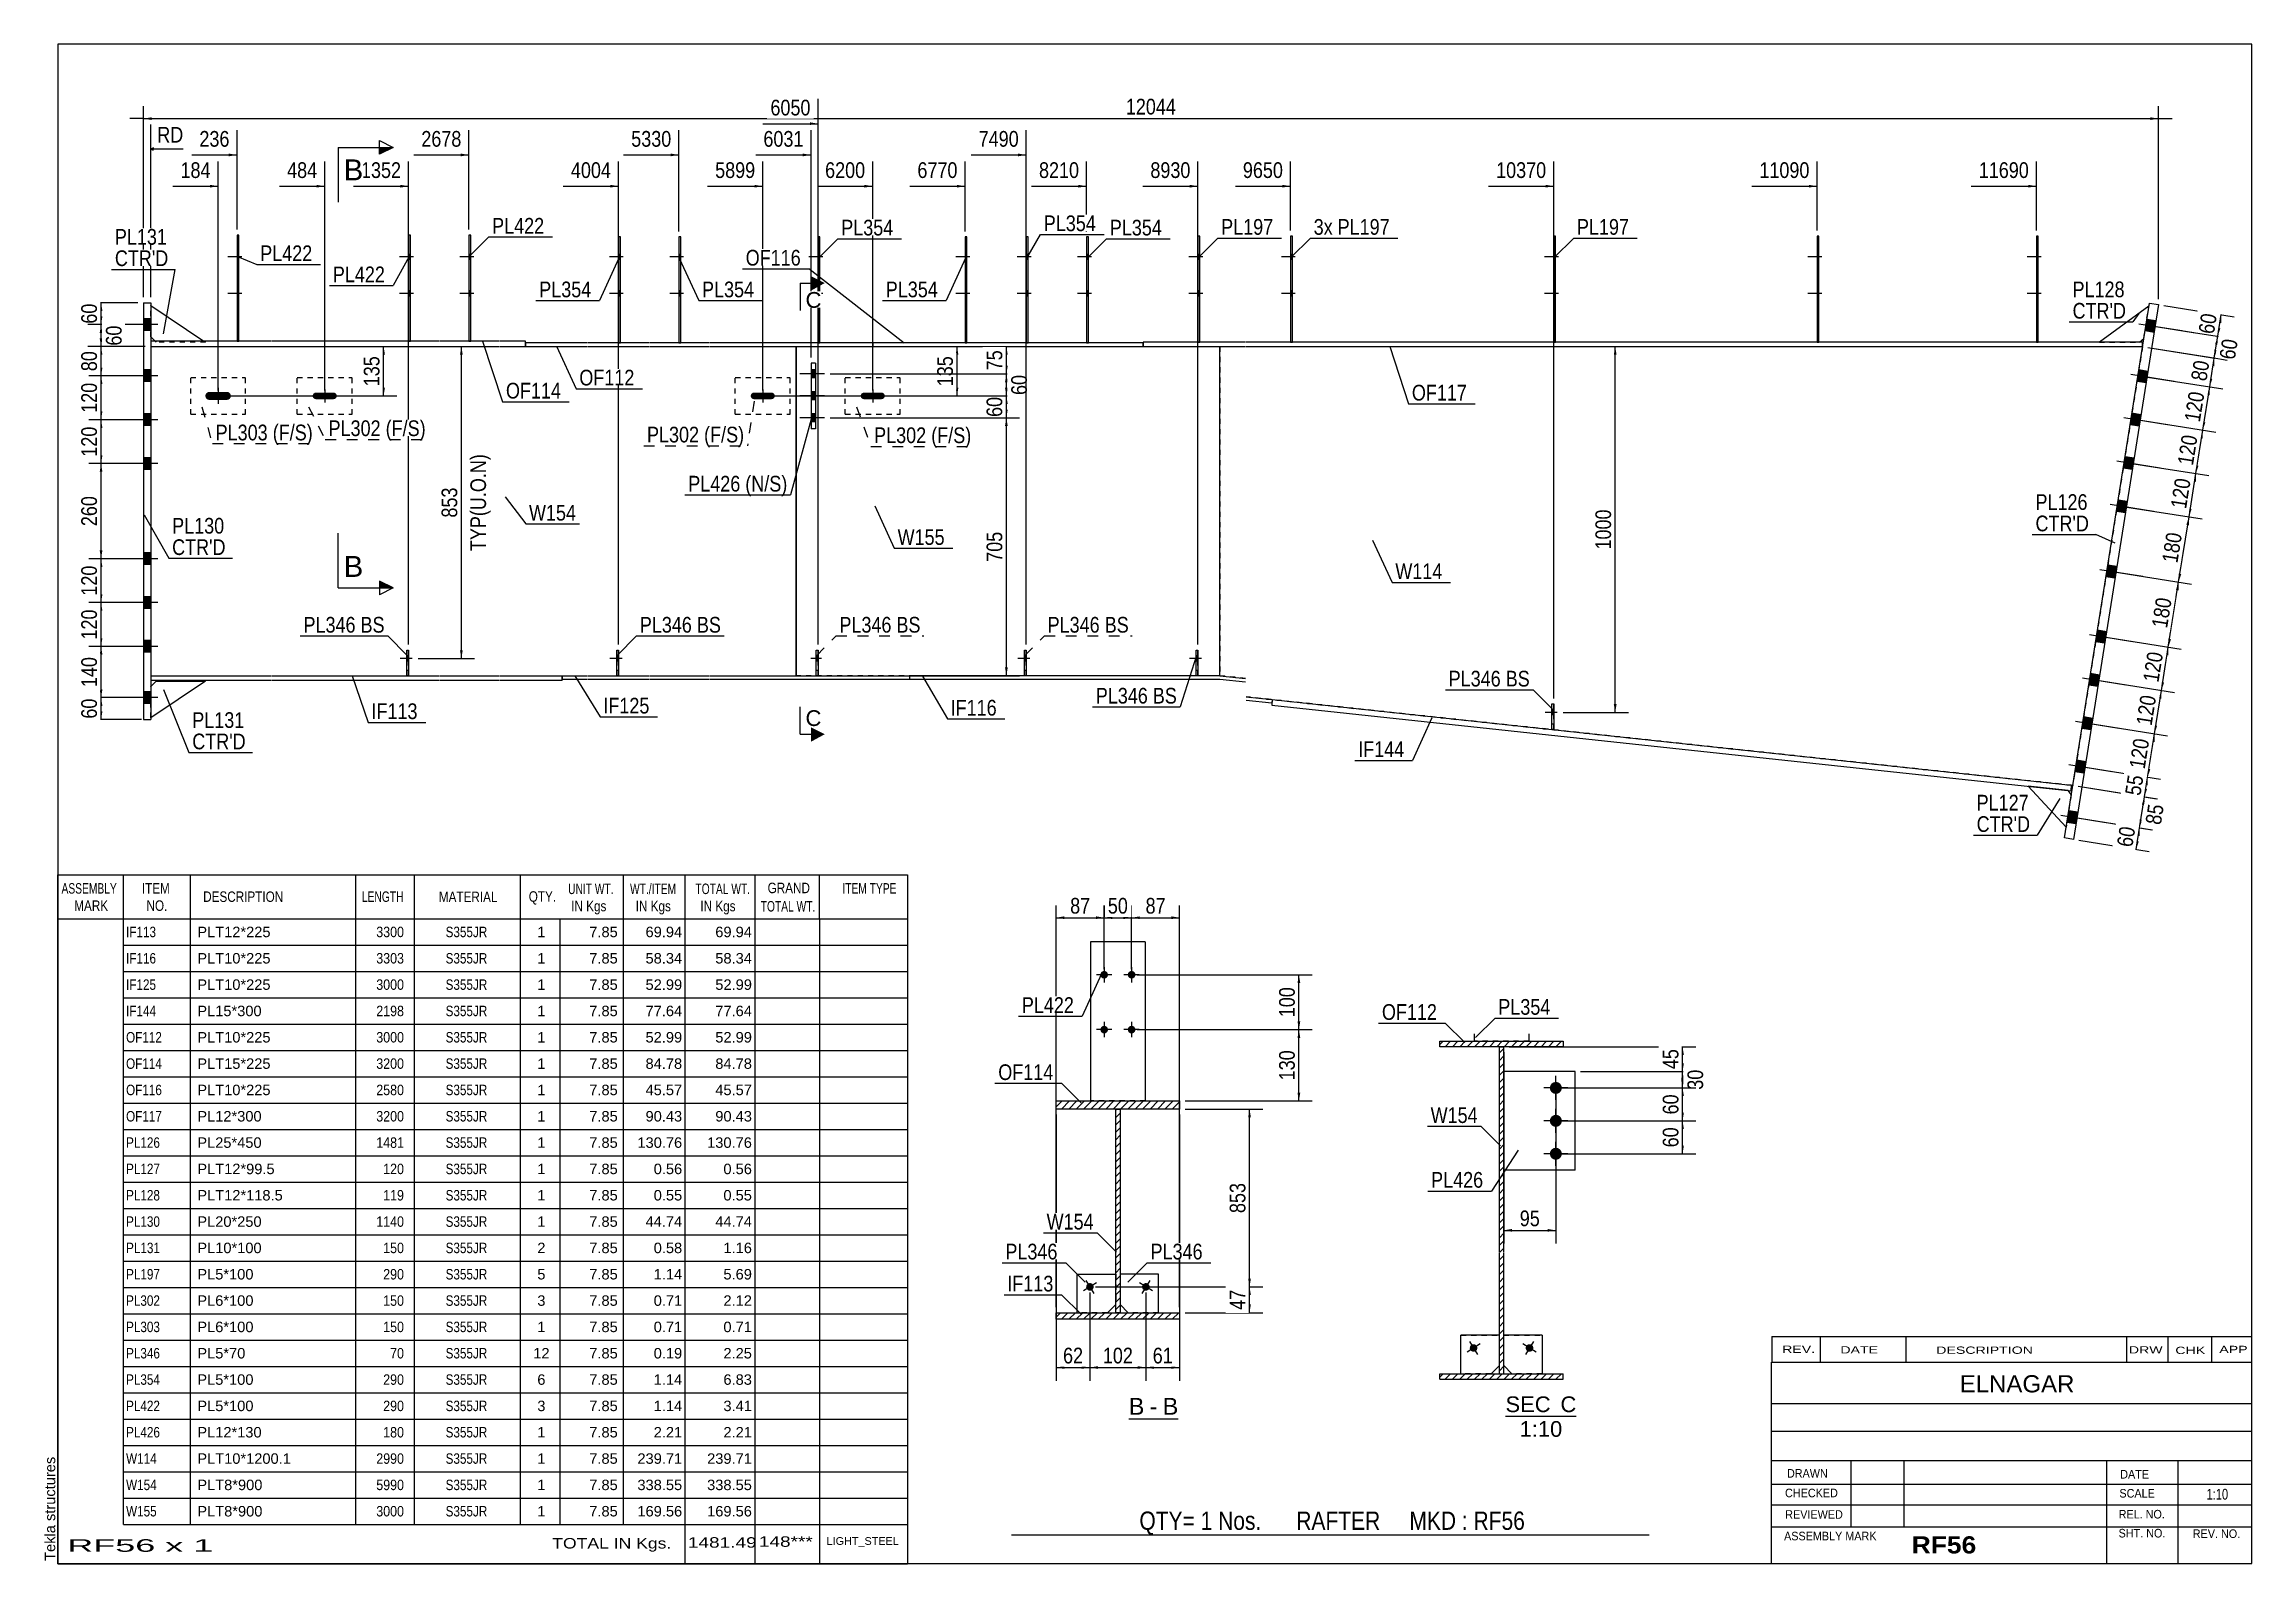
# Model space of a CAD drawing. Header units: millimetres. Extents: x -19 to 383, y -192 to 85.
import ezdxf

# ---------------------------------------------------------------- set-up
doc = ezdxf.new("R2010")
doc.units = ezdxf.units.MM
doc.linetypes.add('DXK_LINE_DOT1', pattern=[1.8814, 0.9407, -0.9407])
doc.linetypes.add('DXK_LINE_DOT2', pattern=[3.9198, 1.9599, -1.9599])
doc.styles.add('Arial', font='ARIAL.TTF', dxfattribs={"height": 0.2})
doc.styles.add('Arial Bold', font='ARIALBD.TTF', dxfattribs={"height": 0.2})
doc.styles.add('Arial Narrow', font='ARIALN.TTF', dxfattribs={"height": 0.2})

# ---------------------------------------------------------------- blocks, each defined once
blk = doc.blocks.new('Unknown-623477751-13654')
at = {"color": 5, "linetype": 'Continuous'}
for p, q in [((383.08, 85.13), (-16.92, 85.13)), ((-16.92, 85.13), (-16.92, -191.87)), ((383.08, -191.87), (383.08, 85.13)), ((-16.92, -191.87), (383.08, -191.87))]:
    blk.add_line(p, q, dxfattribs=at)
at = {"color": 174, "linetype": 'Continuous', "style": 'Arial'}
blk.add_text('Tekla structures', height=1.9102, rotation=90, dxfattribs=at).set_placement((-17.42, -191.37))
blk = doc.blocks.new('Unknown-623477751-12 - 22220')
at = {"color": 1, "linetype": 'Continuous'}
blk.add_line((247, -165), (259.91, -165), dxfattribs=at)
at = {"color": 0, "linetype": 'Continuous'}
blk.add_wipeout([(255.22, -164.25), (255.22, -161.25), (247, -161.25), (247, -164.25)], dxfattribs=at)
blk.add_wipeout([(259.91, -164.25), (259.91, -161.25), (257.02, -161.25), (257.02, -164.25)], dxfattribs=at)
blk.add_wipeout([(257.34, -168.75), (257.34, -165.75), (249.56, -165.75), (249.56, -168.75)], dxfattribs=at)
at = {"color": 136, "linetype": 'Continuous', "style": 'Arial'}
for s, height, p in [('SEC', 2.865, (247, -164.25)), ('C', 2.87, (257.02, -164.25)), ('1:10', 2.865, (249.56, -168.75))]:
    blk.add_text(s, height=height, dxfattribs=at).set_placement(p)
blk = doc.blocks.new('Unknown-623477751-16 - 8267')
at = {"color": 7, "linetype": 'Continuous'}
blk.add_line((178.31, -165.47), (187.34, -165.47), dxfattribs=at)
at = {"color": 0, "linetype": 'Continuous'}
blk.add_wipeout([(181.16, -164.72), (181.16, -161.52), (178.31, -161.52), (178.31, -164.72)], dxfattribs=at)
blk.add_wipeout([(183.54, -164.72), (183.54, -161.52), (182.12, -161.52), (182.12, -164.72)], dxfattribs=at)
at = {"color": 96, "linetype": 'Continuous', "style": 'Arial'}
blk.add_text('B', height=3.06, dxfattribs=at).set_placement((178.31, -164.72))
at = {"color": 0, "linetype": 'Continuous'}
blk.add_wipeout([(187.34, -164.72), (187.34, -161.52), (184.5, -161.52), (184.5, -164.72)], dxfattribs=at)
at = {"color": 96, "linetype": 'Continuous', "style": 'Arial'}
for s, p in [('-', (182.12, -164.72)), ('B', (184.5, -164.72))]:
    blk.add_text(s, height=3.06, dxfattribs=at).set_placement(p)
blk = doc.blocks.new('Part-623477751-7544 - 7455')
at = {"color": 2, "linetype": 'Continuous'}
for p, q in [((159.3, -30), (159.3, -25.33)), ((159.3, -25.33), (159.63, -25.33)), ((159.63, -25.33), (159.63, -30))]:
    blk.add_line(p, q, dxfattribs=at)
blk = doc.blocks.new('Part-623477751-7480 - 7455')
at = {"color": 2, "linetype": 'Continuous'}
blk.add_line((117.67, -30), (117.67, 30), dxfattribs=at)
at = {"color": 7, "linetype": 'DXK_LINE_DOT1'}
for p, q in [((117.67, 30), (143, 30)), ((143.1, 30), (154, 30)), ((154.1, 30), (165.17, 30)), ((165.27, 30), (176.17, 30)), ((176.27, 30), (194.93, 30)), ((194.93, 30), (194.93, -30)), ((143, -30), (117.67, -30)), ((154, -30), (143.1, -30)), ((165.17, -30), (154.1, -30)), ((176.17, -30), (165.27, -30)), ((194.93, -30), (176.27, -30))]:
    blk.add_line(p, q, dxfattribs=at)
blk = doc.blocks.new('Part-623477751-7472 - 7455')
at = {"color": 2, "linetype": 'Continuous'}
for p, q in [((68.32, 30.67), (68.32, 30)), ((79.65, 30.67), (68.32, 30.67)), ((68.32, 30), (79.65, 30)), ((90.82, 30.67), (79.75, 30.67)), ((79.75, 30), (90.82, 30)), ((101.82, 30.67), (90.92, 30.67)), ((90.92, 30), (101.82, 30)), ((131.67, 30.67), (101.92, 30.67)), ((101.92, 30), (131.67, 30)), ((131.67, 30), (131.67, 30.67))]:
    blk.add_line(p, q, dxfattribs=at)
blk = doc.blocks.new('Bolt-623477751-7560 - 7455')
at = {"linetype": 'Continuous'}
blk.add_hatch(color=3, dxfattribs=at).paths.add_polyline_path([(133.79, 20.77), (133.83, 21), (133.79, 21.23), (133.66, 21.42), (133.46, 21.56), (133.23, 21.6), (130.03, 21.6), (129.81, 21.56), (129.61, 21.42), (129.48, 21.23), (129.43, 21), (129.48, 20.77), (129.61, 20.58), (129.81, 20.45), (130.03, 20.4), (133.23, 20.4), (133.46, 20.45), (133.66, 20.58)])
at = {"color": 3, "linetype": 'Continuous'}
for p, q in [((130.43, 21), (132.83, 21)), ((131.63, 22.2), (131.63, 19.8))]:
    blk.add_line(p, q, dxfattribs=at)
blk = doc.blocks.new('Part-623477751-7496 - 7455')
at = {"color": 2, "linetype": 'Continuous'}
for p, q in [((364.31, 37.38), (355.27, 30.8)), ((362.6, 30.8), (363.37, 31.46))]:
    blk.add_line(p, q, dxfattribs=at)
at = {"color": 7, "linetype": 'DXK_LINE_DOT1'}
for p, q in [((363.37, 31.46), (364.31, 37.38)), ((355.27, 30.8), (362.6, 30.8))]:
    blk.add_line(p, q, dxfattribs=at)
blk = doc.blocks.new('Part-623477751-7535 - 7455')
at = {"color": 7, "linetype": 'DXK_LINE_DOT1'}
for p, q in [((121.33, -30), (121.33, -25.33)), ((121.33, -25.33), (121.67, -25.33)), ((121.67, -30), (121.67, -25.33)), ((121.33, -29), (121.67, -29))]:
    blk.add_line(p, q, dxfattribs=at)
blk = doc.blocks.new('Part-623477751-7471 - 7455')
at = {"color": 2, "linetype": 'Continuous'}
for p, q in [((21.95, 31), (0, 31)), ((0, 30), (21.95, 30)), ((41.38, 31), (22.05, 31)), ((22.05, 30), (41.38, 30)), ((52.55, 31), (41.48, 31)), ((41.48, 30), (52.55, 30)), ((63.55, 31), (52.65, 31)), ((52.65, 30), (63.55, 30)), ((68.32, 31), (63.65, 31)), ((63.65, 30), (68.32, 30)), ((68.32, 30), (68.32, 31))]:
    blk.add_line(p, q, dxfattribs=at)
at = {"color": 7, "linetype": 'DXK_LINE_DOT1'}
blk.add_line((0, 31), (0, 30), dxfattribs=at)
blk = doc.blocks.new('Part-623477751-7475 - 7455')
at = {"color": 2, "linetype": 'Continuous'}
for p, q in [((131.67, 30.67), (131.67, 30)), ((143, 30.67), (131.67, 30.67)), ((131.67, 30), (143, 30)), ((154, 30.67), (143.1, 30.67)), ((143.1, 30), (154, 30)), ((165.17, 30.67), (154.1, 30.67)), ((154.1, 30), (165.17, 30)), ((176.17, 30.67), (165.27, 30.67)), ((165.27, 30), (176.17, 30)), ((180.93, 30.67), (176.27, 30.67)), ((176.27, 30), (180.93, 30))]:
    blk.add_line(p, q, dxfattribs=at)
at = {"color": 7, "linetype": 'DXK_LINE_DOT1'}
blk.add_line((180.93, 30), (180.93, 30.67), dxfattribs=at)
blk = doc.blocks.new('Part-623477751-7541 - 7455')
at = {"color": 7, "linetype": 'DXK_LINE_DOT1'}
for p, q in [((159.3, -30), (159.3, -25.33)), ((159.3, -25.33), (159.63, -25.33)), ((159.63, -30), (159.63, -25.33)), ((159.3, -29), (159.63, -29))]:
    blk.add_line(p, q, dxfattribs=at)
blk = doc.blocks.new('Part-623477751-7477 - 7455')
at = {"color": 2, "linetype": 'Continuous'}
for p, q in [((180.93, 30.8), (180.93, 30)), ((199.6, 30.8), (180.93, 30.8)), ((180.93, 30), (199.6, 30)), ((363.14, 30.8), (199.7, 30.8)), ((199.7, 30), (363.14, 30)), ((363.14, 30), (363.14, 30.8))]:
    blk.add_line(p, q, dxfattribs=at)
blk = doc.blocks.new('Part-623477751-7481 - 7455')
at = {"color": 2, "linetype": 'Continuous'}
for p, q in [((194.93, -30), (194.93, 30)), ((350.42, -50.01), (350.16, -49.98))]:
    blk.add_line(p, q, dxfattribs=at)
at = {"color": 7, "linetype": 'DXK_LINE_DOT1'}
for p, q in [((194.93, 30), (199.6, 30)), ((199.7, 30), (363.14, 30)), ((363.14, 30), (350.42, -50.01)), ((199.6, -30.5), (194.93, -30)), ((194.93, -30), (199.6, -30.5)), ((350.16, -49.98), (199.7, -33.85)), ((199.7, -33.85), (350.42, -49.99))]:
    blk.add_line(p, q, dxfattribs=at)
blk = doc.blocks.new('Part-623477751-7482 - 7455')
at = {"color": 2, "linetype": 'Continuous'}
for p, q in [((0, -30), (21.95, -30)), ((0, -30.8), (21.95, -30.8)), ((22.05, -30), (41.38, -30)), ((22.05, -30.8), (41.38, -30.8)), ((41.48, -30), (52.55, -30)), ((41.48, -30.8), (52.55, -30.8)), ((52.65, -30), (63.55, -30)), ((52.65, -30.8), (63.55, -30.8)), ((63.65, -30), (74.98, -30)), ((63.65, -30.8), (74.98, -30.8)), ((74.98, -30), (74.98, -30.8))]:
    blk.add_line(p, q, dxfattribs=at)
at = {"color": 7, "linetype": 'DXK_LINE_DOT1'}
blk.add_line((0, -30), (0, -30.8), dxfattribs=at)
blk = doc.blocks.new('Part-623477751-7547 - 7455')
at = {"color": 7, "linetype": 'DXK_LINE_DOT1'}
for p, q in [((190.6, -30), (190.6, -25.33)), ((190.6, -25.33), (190.93, -25.33)), ((190.93, -30), (190.93, -25.33)), ((190.6, -29), (190.93, -29))]:
    blk.add_line(p, q, dxfattribs=at)
blk = doc.blocks.new('Part-623477751-7483 - 7455')
at = {"color": 2, "linetype": 'Continuous'}
for p, q in [((74.98, -30.67), (74.98, -30)), ((74.98, -30), (79.65, -30)), ((79.65, -30.67), (74.98, -30.67)), ((79.75, -30), (90.82, -30)), ((90.82, -30.67), (79.75, -30.67)), ((90.92, -30), (101.82, -30)), ((101.82, -30.67), (90.92, -30.67)), ((101.92, -30), (138.33, -30)), ((138.33, -30.67), (101.92, -30.67)), ((138.33, -30), (138.33, -30.67))]:
    blk.add_line(p, q, dxfattribs=at)
blk = doc.blocks.new('Part-623477751-7550 - 7455')
at = {"color": 2, "linetype": 'Continuous'}
for p, q in [((190.6, -30), (190.6, -25.33)), ((190.6, -25.33), (190.93, -25.33)), ((190.93, -25.33), (190.93, -30))]:
    blk.add_line(p, q, dxfattribs=at)
blk = doc.blocks.new('Part-623477751-7486 - 7455')
at = {"color": 2, "linetype": 'Continuous'}
for p, q in [((143, -30), (138.33, -30)), ((138.33, -30), (138.33, -30.67)), ((143, -30.67), (138.33, -30.67)), ((154, -30), (143.1, -30)), ((154, -30.67), (143.1, -30.67)), ((165.17, -30), (154.1, -30)), ((165.17, -30.67), (154.1, -30.67)), ((176.17, -30), (165.27, -30)), ((176.17, -30.67), (165.27, -30.67)), ((194.93, -30), (176.27, -30)), ((194.9, -30.67), (176.27, -30.67)), ((199.6, -31.17), (194.9, -30.67)), ((194.93, -30), (199.6, -30.5)), ((199.7, -33.85), (204.47, -34.36)), ((204.4, -35.02), (199.7, -34.52))]:
    blk.add_line(p, q, dxfattribs=at)
at = {"color": 7, "linetype": 'DXK_LINE_DOT1'}
blk.add_line((204.47, -34.36), (204.4, -35.02), dxfattribs=at)
blk = doc.blocks.new('Part-623477751-7553 - 7455')
at = {"color": 7, "linetype": 'DXK_LINE_DOT1'}
for p, q in [((255.47, -39.79), (255.47, -35.16)), ((255.47, -35.16), (255.81, -35.16)), ((255.81, -39.79), (255.81, -35.16)), ((255.47, -38.79), (255.81, -38.79)), ((255.81, -39.79), (255.47, -39.79))]:
    blk.add_line(p, q, dxfattribs=at)
blk = doc.blocks.new('Part-623477751-7489 - 7455')
at = {"color": 2, "linetype": 'Continuous'}
for p, q in [((204.47, -34.36), (204.37, -35.35)), ((204.37, -35.35), (350.05, -50.98)), ((204.47, -34.36), (350.16, -49.98)), ((350.16, -49.98), (350.05, -50.98))]:
    blk.add_line(p, q, dxfattribs=at)
blk = doc.blocks.new('Part-623477751-7491 - 7455')
at = {"color": 2, "linetype": 'Continuous'}
for p, q in [((348.89, -59.58), (364.4, 37.9)), ((366.04, 37.64), (350.54, -59.84)), ((364.4, 37.9), (366.04, 37.64)), ((350.54, -59.84), (348.89, -59.58))]:
    blk.add_line(p, q, dxfattribs=at)
blk = doc.blocks.new('Part-623477751-7494 - 7455')
at = {"color": 2, "linetype": 'Continuous'}
for p, q in [((349.21, -57.59), (342.3, -50.15)), ((349.59, -50.93), (342.3, -50.15)), ((350.15, -51.66), (349.59, -50.93))]:
    blk.add_line(p, q, dxfattribs=at)
at = {"color": 7, "linetype": 'DXK_LINE_DOT1'}
blk.add_line((350.15, -51.66), (349.21, -57.59), dxfattribs=at)
blk = doc.blocks.new('Part-623477751-7498 - 7455')
at = {"color": 2, "linetype": 'Continuous'}
for p, q in [((-1.33, 38), (0, 38)), ((-1.33, 38), (-1.33, -38)), ((0, 38), (0, -38)), ((-1.33, -38), (0, -38))]:
    blk.add_line(p, q, dxfattribs=at)
blk = doc.blocks.new('Part-623477751-7501 - 7455')
at = {"color": 2, "linetype": 'Continuous'}
for p, q in [((10, -31), (0, -37.67)), ((0, -32), (1, -31)), ((1, -31), (10, -31))]:
    blk.add_line(p, q, dxfattribs=at)
at = {"color": 7, "linetype": 'DXK_LINE_DOT1'}
blk.add_line((0, -37.67), (0, -32), dxfattribs=at)
blk = doc.blocks.new('Part-623477751-7503 - 7455')
at = {"color": 2, "linetype": 'Continuous'}
for p, q in [((0, 37.47), (9.7, 31)), ((0, 31.8), (0.8, 31))]:
    blk.add_line(p, q, dxfattribs=at)
at = {"color": 7, "linetype": 'DXK_LINE_DOT1'}
for p, q in [((0, 31.8), (0, 37.47)), ((1, 30.8), (0.8, 31)), ((10, 30.8), (1, 30.8)), ((9.7, 31), (10, 30.8))]:
    blk.add_line(p, q, dxfattribs=at)
blk = doc.blocks.new('Bolt-623477751-7569 - 7455')
at = {"linetype": 'Continuous'}
blk.add_hatch(color=3, dxfattribs=at).paths.add_polyline_path([(33.87, 20.77), (33.92, 21), (33.87, 21.23), (33.74, 21.43), (33.55, 21.56), (33.32, 21.6), (30.12, 21.6), (29.89, 21.56), (29.69, 21.43), (29.56, 21.23), (29.52, 21), (29.56, 20.77), (29.69, 20.58), (29.89, 20.45), (30.12, 20.4), (33.32, 20.4), (33.55, 20.45), (33.74, 20.58)])
at = {"color": 3, "linetype": 'Continuous'}
for p, q in [((30.52, 21), (32.92, 21)), ((31.72, 22.2), (31.72, 19.8))]:
    blk.add_line(p, q, dxfattribs=at)
blk = doc.blocks.new('Part-623477751-7505 - 7455')
at = {"color": 7, "linetype": 'DXK_LINE_DOT1'}
for p, q in [((126.63, 17.67), (126.63, 24.33)), ((126.63, 24.33), (136.63, 24.33)), ((136.63, 17.67), (136.63, 24.33)), ((126.63, 17.67), (136.63, 17.67))]:
    blk.add_line(p, q, dxfattribs=at)
blk = doc.blocks.new('Bolt-623477751-7570 - 7455')
at = {"linetype": 'Continuous'}
blk.add_hatch(color=3, dxfattribs=at).paths.add_polyline_path([(14.56, 20.72), (14.62, 21), (14.56, 21.28), (14.4, 21.52), (14.16, 21.68), (13.88, 21.73), (10.68, 21.73), (10.4, 21.68), (10.16, 21.52), (10.01, 21.28), (9.95, 21), (10.01, 20.72), (10.16, 20.48), (10.4, 20.32), (10.68, 20.27), (13.88, 20.27), (14.16, 20.32), (14.4, 20.48)])
at = {"color": 3, "linetype": 'Continuous'}
for p, q in [((10.82, 21), (13.75, 21)), ((12.28, 22.47), (12.28, 19.53))]:
    blk.add_line(p, q, dxfattribs=at)
blk = doc.blocks.new('Part-623477751-7506 - 7455')
at = {"color": 7, "linetype": 'DXK_LINE_DOT1'}
for p, q in [((106.58, 17.67), (106.58, 24.33)), ((106.58, 24.33), (116.58, 24.33)), ((116.58, 17.67), (116.58, 24.33)), ((106.58, 17.67), (116.58, 17.67))]:
    blk.add_line(p, q, dxfattribs=at)
blk = doc.blocks.new('Bolt-623477751-7571 - 7455')
at = {"linetype": 'Continuous'}
for points in [[(47.35, 45.87), (47.35, 46.8), (47.02, 46.8), (47.02, 45.87)], [(47.35, 45.87), (47.35, 46.8), (47.02, 46.8), (47.02, 45.87)], [(47.35, 39.2), (47.35, 40.13), (47.02, 40.13), (47.02, 39.2)], [(47.35, 39.2), (47.35, 40.13), (47.02, 40.13), (47.02, 39.2)]]:
    blk.add_hatch(color=3, dxfattribs=at).paths.add_polyline_path(points)
at = {"color": 3, "linetype": 'Continuous'}
for p, q in [((47.88, 46.33), (45.35, 46.33)), ((47.88, 46.33), (45.35, 46.33)), ((47.35, 46.8), (47.02, 46.8)), ((47.35, 46.8), (47.02, 46.8)), ((47.35, 45.87), (47.02, 45.87)), ((47.35, 45.87), (47.02, 45.87)), ((47.88, 39.67), (45.35, 39.67)), ((47.88, 39.67), (45.35, 39.67)), ((47.35, 40.13), (47.02, 40.13)), ((47.35, 40.13), (47.02, 40.13)), ((47.35, 39.2), (47.02, 39.2)), ((47.35, 39.2), (47.02, 39.2))]:
    blk.add_line(p, q, dxfattribs=at)
blk = doc.blocks.new('Part-623477751-7507 - 7455')
at = {"color": 7, "linetype": 'DXK_LINE_DOT1'}
for p, q in [((26.72, 17.67), (26.72, 24.33)), ((26.72, 24.33), (36.72, 24.33)), ((36.72, 17.67), (36.72, 24.33)), ((26.72, 17.67), (36.72, 17.67))]:
    blk.add_line(p, q, dxfattribs=at)
blk = doc.blocks.new('Bolt-623477751-7572 - 7455')
at = {"linetype": 'Continuous'}
for points in [[(85.62, 45.87), (85.62, 46.8), (85.28, 46.8), (85.28, 45.87)], [(85.62, 45.87), (85.62, 46.8), (85.28, 46.8), (85.28, 45.87)], [(85.62, 39.2), (85.62, 40.13), (85.28, 40.13), (85.28, 39.2)], [(85.62, 39.2), (85.62, 40.13), (85.28, 40.13), (85.28, 39.2)]]:
    blk.add_hatch(color=3, dxfattribs=at).paths.add_polyline_path(points)
at = {"color": 3, "linetype": 'Continuous'}
for p, q in [((86.15, 46.33), (83.62, 46.33)), ((86.15, 46.33), (83.62, 46.33)), ((85.62, 46.8), (85.28, 46.8)), ((85.62, 46.8), (85.28, 46.8)), ((85.62, 45.87), (85.28, 45.87)), ((85.62, 45.87), (85.28, 45.87)), ((86.15, 39.67), (83.62, 39.67)), ((86.15, 39.67), (83.62, 39.67)), ((85.62, 40.13), (85.28, 40.13)), ((85.62, 40.13), (85.28, 40.13)), ((85.62, 39.2), (85.28, 39.2)), ((85.62, 39.2), (85.28, 39.2))]:
    blk.add_line(p, q, dxfattribs=at)
blk = doc.blocks.new('Part-623477751-7508 - 7455')
at = {"color": 7, "linetype": 'DXK_LINE_DOT1'}
for p, q in [((7.28, 17.67), (7.28, 24.33)), ((7.28, 24.33), (17.28, 24.33)), ((17.28, 17.67), (17.28, 24.33)), ((7.28, 17.67), (17.28, 17.67))]:
    blk.add_line(p, q, dxfattribs=at)
blk = doc.blocks.new('Bolt-623477751-7573 - 7455')
at = {"linetype": 'Continuous'}
for points in [[(191.27, 45.87), (191.27, 46.8), (190.93, 46.8), (190.93, 45.87)], [(191.27, 45.87), (191.27, 46.8), (190.93, 46.8), (190.93, 45.87)], [(191.27, 39.2), (191.27, 40.13), (190.93, 40.13), (190.93, 39.2)], [(191.27, 39.2), (191.27, 40.13), (190.93, 40.13), (190.93, 39.2)]]:
    blk.add_hatch(color=3, dxfattribs=at).paths.add_polyline_path(points)
at = {"color": 3, "linetype": 'Continuous'}
for p, q in [((191.8, 46.33), (189.27, 46.33)), ((191.8, 46.33), (189.27, 46.33)), ((191.27, 46.8), (190.93, 46.8)), ((191.27, 46.8), (190.93, 46.8)), ((191.27, 45.87), (190.93, 45.87)), ((191.27, 45.87), (190.93, 45.87)), ((191.8, 39.67), (189.27, 39.67)), ((191.8, 39.67), (189.27, 39.67)), ((191.27, 40.13), (190.93, 40.13)), ((191.27, 40.13), (190.93, 40.13)), ((191.27, 39.2), (190.93, 39.2)), ((191.27, 39.2), (190.93, 39.2))]:
    blk.add_line(p, q, dxfattribs=at)
blk = doc.blocks.new('Part-623477751-7509 - 7455')
at = {"color": 2, "linetype": 'Continuous'}
for p, q in [((47.35, 50.33), (47.02, 50.33)), ((47.02, 50.33), (47.02, 31)), ((47.35, 31), (47.35, 50.33))]:
    blk.add_line(p, q, dxfattribs=at)
at = {"color": 7, "linetype": 'DXK_LINE_DOT1'}
blk.add_line((47.02, 31), (47.35, 31), dxfattribs=at)
blk = doc.blocks.new('Bolt-623477751-7574 - 7455')
at = {"linetype": 'Continuous'}
for points in [[(344.14, 45.87), (344.14, 46.8), (343.81, 46.8), (343.81, 45.87)], [(344.14, 45.87), (344.14, 46.8), (343.81, 46.8), (343.81, 45.87)], [(344.14, 39.2), (344.14, 40.13), (343.81, 40.13), (343.81, 39.2)], [(344.14, 39.2), (344.14, 40.13), (343.81, 40.13), (343.81, 39.2)]]:
    blk.add_hatch(color=3, dxfattribs=at).paths.add_polyline_path(points)
at = {"color": 3, "linetype": 'Continuous'}
for p, q in [((344.67, 46.33), (342.14, 46.33)), ((344.67, 46.33), (342.14, 46.33)), ((344.14, 46.8), (343.81, 46.8)), ((344.14, 46.8), (343.81, 46.8)), ((344.14, 45.87), (343.81, 45.87)), ((344.14, 45.87), (343.81, 45.87)), ((344.67, 39.67), (342.14, 39.67)), ((344.67, 39.67), (342.14, 39.67)), ((344.14, 40.13), (343.81, 40.13)), ((344.14, 40.13), (343.81, 40.13)), ((344.14, 39.2), (343.81, 39.2)), ((344.14, 39.2), (343.81, 39.2))]:
    blk.add_line(p, q, dxfattribs=at)
blk = doc.blocks.new('Part-623477751-7510 - 7455')
at = {"color": 2, "linetype": 'Continuous'}
for p, q in [((85.62, 50), (85.28, 50)), ((85.28, 50), (85.28, 30.67)), ((85.62, 30.67), (85.62, 50))]:
    blk.add_line(p, q, dxfattribs=at)
at = {"color": 7, "linetype": 'DXK_LINE_DOT1'}
blk.add_line((85.28, 30.67), (85.62, 30.67), dxfattribs=at)
blk = doc.blocks.new('Bolt-623477751-7575 - 7455')
at = {"linetype": 'Continuous'}
for points in [[(304.14, 45.87), (304.14, 46.8), (303.81, 46.8), (303.81, 45.87)], [(304.14, 45.87), (304.14, 46.8), (303.81, 46.8), (303.81, 45.87)], [(304.14, 39.2), (304.14, 40.13), (303.81, 40.13), (303.81, 39.2)], [(304.14, 39.2), (304.14, 40.13), (303.81, 40.13), (303.81, 39.2)]]:
    blk.add_hatch(color=3, dxfattribs=at).paths.add_polyline_path(points)
at = {"color": 3, "linetype": 'Continuous'}
for p, q in [((304.67, 46.33), (302.14, 46.33)), ((304.67, 46.33), (302.14, 46.33)), ((304.14, 46.8), (303.81, 46.8)), ((304.14, 46.8), (303.81, 46.8)), ((304.14, 45.87), (303.81, 45.87)), ((304.14, 45.87), (303.81, 45.87)), ((304.67, 39.67), (302.14, 39.67)), ((304.67, 39.67), (302.14, 39.67)), ((304.14, 40.13), (303.81, 40.13)), ((304.14, 40.13), (303.81, 40.13)), ((304.14, 39.2), (303.81, 39.2)), ((304.14, 39.2), (303.81, 39.2))]:
    blk.add_line(p, q, dxfattribs=at)
blk = doc.blocks.new('Part-623477751-7511 - 7455')
at = {"color": 2, "linetype": 'Continuous'}
for p, q in [((191.27, 50.13), (190.93, 50.13)), ((190.93, 50.13), (190.93, 30.8)), ((191.27, 30.8), (191.27, 50.13))]:
    blk.add_line(p, q, dxfattribs=at)
at = {"color": 7, "linetype": 'DXK_LINE_DOT1'}
blk.add_line((190.93, 30.8), (191.27, 30.8), dxfattribs=at)
blk = doc.blocks.new('Bolt-623477751-7576 - 7455')
at = {"linetype": 'Continuous'}
for points in [[(208.14, 45.87), (208.14, 46.8), (207.81, 46.8), (207.81, 45.87)], [(208.14, 45.87), (208.14, 46.8), (207.81, 46.8), (207.81, 45.87)], [(208.14, 39.2), (208.14, 40.13), (207.81, 40.13), (207.81, 39.2)], [(208.14, 39.2), (208.14, 40.13), (207.81, 40.13), (207.81, 39.2)]]:
    blk.add_hatch(color=3, dxfattribs=at).paths.add_polyline_path(points)
at = {"color": 3, "linetype": 'Continuous'}
for p, q in [((208.67, 46.33), (206.14, 46.33)), ((208.67, 46.33), (206.14, 46.33)), ((208.14, 46.8), (207.81, 46.8)), ((208.14, 46.8), (207.81, 46.8)), ((208.14, 45.87), (207.81, 45.87)), ((208.14, 45.87), (207.81, 45.87)), ((208.67, 39.67), (206.14, 39.67)), ((208.67, 39.67), (206.14, 39.67)), ((208.14, 40.13), (207.81, 40.13)), ((208.14, 40.13), (207.81, 40.13)), ((208.14, 39.2), (207.81, 39.2)), ((208.14, 39.2), (207.81, 39.2))]:
    blk.add_line(p, q, dxfattribs=at)
blk = doc.blocks.new('Part-623477751-7512 - 7455')
at = {"color": 2, "linetype": 'Continuous'}
for p, q in [((344.14, 50.13), (343.81, 50.13)), ((343.81, 50.13), (343.81, 30.8)), ((344.14, 30.8), (344.14, 50.13))]:
    blk.add_line(p, q, dxfattribs=at)
at = {"color": 7, "linetype": 'DXK_LINE_DOT1'}
blk.add_line((343.81, 30.8), (344.14, 30.8), dxfattribs=at)
blk = doc.blocks.new('Bolt-623477751-7577 - 7455')
at = {"linetype": 'Continuous'}
for points in [[(170.97, 45.87), (170.97, 46.8), (170.63, 46.8), (170.63, 45.87)], [(170.97, 45.87), (170.97, 46.8), (170.63, 46.8), (170.63, 45.87)], [(170.97, 39.2), (170.97, 40.13), (170.63, 40.13), (170.63, 39.2)], [(170.97, 39.2), (170.97, 40.13), (170.63, 40.13), (170.63, 39.2)]]:
    blk.add_hatch(color=3, dxfattribs=at).paths.add_polyline_path(points)
at = {"color": 3, "linetype": 'Continuous'}
for p, q in [((171.5, 46.33), (168.97, 46.33)), ((171.5, 46.33), (168.97, 46.33)), ((170.97, 46.8), (170.63, 46.8)), ((170.97, 46.8), (170.63, 46.8)), ((170.97, 45.87), (170.63, 45.87)), ((170.97, 45.87), (170.63, 45.87)), ((171.5, 39.67), (168.97, 39.67)), ((171.5, 39.67), (168.97, 39.67)), ((170.97, 40.13), (170.63, 40.13)), ((170.97, 40.13), (170.63, 40.13)), ((170.97, 39.2), (170.63, 39.2)), ((170.97, 39.2), (170.63, 39.2))]:
    blk.add_line(p, q, dxfattribs=at)
blk = doc.blocks.new('Part-623477751-7513 - 7455')
at = {"color": 2, "linetype": 'Continuous'}
for p, q in [((304.14, 50.13), (303.81, 50.13)), ((303.81, 50.13), (303.81, 30.8)), ((304.14, 30.8), (304.14, 50.13))]:
    blk.add_line(p, q, dxfattribs=at)
at = {"color": 7, "linetype": 'DXK_LINE_DOT1'}
blk.add_line((303.81, 30.8), (304.14, 30.8), dxfattribs=at)
blk = doc.blocks.new('Bolt-623477751-7578 - 7455')
at = {"linetype": 'Continuous'}
for points in [[(148.8, 45.87), (148.8, 46.8), (148.47, 46.8), (148.47, 45.87)], [(148.8, 45.87), (148.8, 46.8), (148.47, 46.8), (148.47, 45.87)], [(148.8, 39.2), (148.8, 40.13), (148.47, 40.13), (148.47, 39.2)], [(148.8, 39.2), (148.8, 40.13), (148.47, 40.13), (148.47, 39.2)]]:
    blk.add_hatch(color=3, dxfattribs=at).paths.add_polyline_path(points)
at = {"color": 3, "linetype": 'Continuous'}
for p, q in [((149.33, 46.33), (146.8, 46.33)), ((149.33, 46.33), (146.8, 46.33)), ((148.8, 46.8), (148.47, 46.8)), ((148.8, 46.8), (148.47, 46.8)), ((148.8, 45.87), (148.47, 45.87)), ((148.8, 45.87), (148.47, 45.87)), ((149.33, 39.67), (146.8, 39.67)), ((149.33, 39.67), (146.8, 39.67)), ((148.8, 40.13), (148.47, 40.13)), ((148.8, 40.13), (148.47, 40.13)), ((148.8, 39.2), (148.47, 39.2)), ((148.8, 39.2), (148.47, 39.2))]:
    blk.add_line(p, q, dxfattribs=at)
blk = doc.blocks.new('Part-623477751-7514 - 7455')
at = {"color": 2, "linetype": 'Continuous'}
for p, q in [((208.14, 50.13), (207.81, 50.13)), ((207.81, 50.13), (207.81, 30.8)), ((208.14, 30.8), (208.14, 50.13))]:
    blk.add_line(p, q, dxfattribs=at)
at = {"color": 7, "linetype": 'DXK_LINE_DOT1'}
blk.add_line((207.81, 30.8), (208.14, 30.8), dxfattribs=at)
blk = doc.blocks.new('Bolt-623477751-7579 - 7455')
at = {"linetype": 'Continuous'}
for points in [[(96.62, 45.87), (96.62, 46.8), (96.28, 46.8), (96.28, 45.87)], [(96.62, 45.87), (96.62, 46.8), (96.28, 46.8), (96.28, 45.87)], [(96.62, 39.2), (96.62, 40.13), (96.28, 40.13), (96.28, 39.2)], [(96.62, 39.2), (96.62, 40.13), (96.28, 40.13), (96.28, 39.2)]]:
    blk.add_hatch(color=3, dxfattribs=at).paths.add_polyline_path(points)
at = {"color": 3, "linetype": 'Continuous'}
for p, q in [((97.15, 46.33), (94.62, 46.33)), ((97.15, 46.33), (94.62, 46.33)), ((96.62, 46.8), (96.28, 46.8)), ((96.62, 46.8), (96.28, 46.8)), ((96.62, 45.87), (96.28, 45.87)), ((96.62, 45.87), (96.28, 45.87)), ((97.15, 39.67), (94.62, 39.67)), ((97.15, 39.67), (94.62, 39.67)), ((96.62, 40.13), (96.28, 40.13)), ((96.62, 40.13), (96.28, 40.13)), ((96.62, 39.2), (96.28, 39.2)), ((96.62, 39.2), (96.28, 39.2))]:
    blk.add_line(p, q, dxfattribs=at)
blk = doc.blocks.new('Part-623477751-7515 - 7455')
at = {"color": 2, "linetype": 'Continuous'}
for p, q in [((170.97, 50), (170.63, 50)), ((170.63, 50), (170.63, 30.67)), ((170.97, 30.67), (170.97, 50))]:
    blk.add_line(p, q, dxfattribs=at)
at = {"color": 7, "linetype": 'DXK_LINE_DOT1'}
blk.add_line((170.63, 30.67), (170.97, 30.67), dxfattribs=at)
blk = doc.blocks.new('Bolt-623477751-7580 - 7455')
at = {"linetype": 'Continuous'}
for points in [[(58.35, 45.87), (58.35, 46.8), (58.02, 46.8), (58.02, 45.87)], [(58.35, 45.87), (58.35, 46.8), (58.02, 46.8), (58.02, 45.87)], [(58.35, 39.2), (58.35, 40.13), (58.02, 40.13), (58.02, 39.2)], [(58.35, 39.2), (58.35, 40.13), (58.02, 40.13), (58.02, 39.2)]]:
    blk.add_hatch(color=3, dxfattribs=at).paths.add_polyline_path(points)
at = {"color": 3, "linetype": 'Continuous'}
for p, q in [((58.88, 46.33), (56.35, 46.33)), ((58.88, 46.33), (56.35, 46.33)), ((58.35, 46.8), (58.02, 46.8)), ((58.35, 46.8), (58.02, 46.8)), ((58.35, 45.87), (58.02, 45.87)), ((58.35, 45.87), (58.02, 45.87)), ((58.88, 39.67), (56.35, 39.67)), ((58.88, 39.67), (56.35, 39.67)), ((58.35, 40.13), (58.02, 40.13)), ((58.35, 40.13), (58.02, 40.13)), ((58.35, 39.2), (58.02, 39.2)), ((58.35, 39.2), (58.02, 39.2))]:
    blk.add_line(p, q, dxfattribs=at)
blk = doc.blocks.new('Part-623477751-7516 - 7455')
at = {"color": 2, "linetype": 'Continuous'}
for p, q in [((148.8, 50), (148.47, 50)), ((148.47, 50), (148.47, 30.67)), ((148.8, 30.67), (148.8, 50))]:
    blk.add_line(p, q, dxfattribs=at)
at = {"color": 7, "linetype": 'DXK_LINE_DOT1'}
blk.add_line((148.47, 30.67), (148.8, 30.67), dxfattribs=at)
blk = doc.blocks.new('Part-623477751-7517 - 7455')
at = {"color": 2, "linetype": 'Continuous'}
for p, q in [((96.62, 50), (96.28, 50)), ((96.28, 50), (96.28, 30.67)), ((96.62, 30.67), (96.62, 50))]:
    blk.add_line(p, q, dxfattribs=at)
at = {"color": 7, "linetype": 'DXK_LINE_DOT1'}
blk.add_line((96.28, 30.67), (96.62, 30.67), dxfattribs=at)
blk = doc.blocks.new('Part-623477751-7518 - 7455')
at = {"color": 2, "linetype": 'Continuous'}
for p, q in [((58.35, 50.33), (58.02, 50.33)), ((58.02, 50.33), (58.02, 31)), ((58.35, 31), (58.35, 50.33))]:
    blk.add_line(p, q, dxfattribs=at)
at = {"color": 7, "linetype": 'DXK_LINE_DOT1'}
blk.add_line((58.02, 31), (58.35, 31), dxfattribs=at)
blk = doc.blocks.new('Part-623477751-7519 - 7455')
at = {"color": 2, "linetype": 'Continuous'}
for p, q in [((16.07, 50.33), (15.73, 50.33)), ((15.73, 50.33), (15.73, 31)), ((16.07, 31), (16.07, 50.33))]:
    blk.add_line(p, q, dxfattribs=at)
at = {"color": 7, "linetype": 'DXK_LINE_DOT1'}
blk.add_line((15.73, 31), (16.07, 31), dxfattribs=at)
blk = doc.blocks.new('Part-623477751-7520 - 7455')
at = {"color": 2, "linetype": 'Continuous'}
for p, q in [((159.97, 50), (159.63, 50)), ((159.63, 50), (159.63, 30.67)), ((159.97, 30.67), (159.97, 50))]:
    blk.add_line(p, q, dxfattribs=at)
at = {"color": 7, "linetype": 'DXK_LINE_DOT1'}
blk.add_line((159.63, 30.67), (159.97, 30.67), dxfattribs=at)
blk = doc.blocks.new('Part-623477751-7521 - 7455')
at = {"color": 2, "linetype": 'Continuous'}
for p, q in [((122, 50), (121.67, 50)), ((121.67, 50), (121.67, 30.67)), ((122, 30.67), (122, 50))]:
    blk.add_line(p, q, dxfattribs=at)
at = {"color": 7, "linetype": 'DXK_LINE_DOT1'}
blk.add_line((121.67, 30.67), (122, 30.67), dxfattribs=at)
blk = doc.blocks.new('Part-623477751-7522 - 7455')
at = {"color": 2, "linetype": 'Continuous'}
for p, q in [((256.14, 50.13), (255.81, 50.13)), ((255.81, 50.13), (255.81, 30.8)), ((256.14, 30.8), (256.14, 50.13))]:
    blk.add_line(p, q, dxfattribs=at)
at = {"color": 7, "linetype": 'DXK_LINE_DOT1'}
blk.add_line((255.81, 30.8), (256.14, 30.8), dxfattribs=at)
blk = doc.blocks.new('Part-623477751-7523 - 7455')
at = {"color": 7, "linetype": 'DXK_LINE_DOT1'}
for p, q in [((46.68, -30), (46.68, -25.33)), ((46.68, -25.33), (47.02, -25.33)), ((47.02, -30), (47.02, -25.33)), ((46.68, -29), (47.02, -29)), ((47.02, -30), (46.68, -30))]:
    blk.add_line(p, q, dxfattribs=at)
blk = doc.blocks.new('Part-623477751-7526 - 7455')
at = {"color": 2, "linetype": 'Continuous'}
for p, q in [((46.68, -30), (46.68, -25.33)), ((46.68, -25.33), (47.02, -25.33)), ((47.02, -25.33), (47.02, -30))]:
    blk.add_line(p, q, dxfattribs=at)
blk = doc.blocks.new('Part-623477751-7529 - 7455')
at = {"color": 7, "linetype": 'DXK_LINE_DOT1'}
for p, q in [((84.95, -30), (84.95, -25.33)), ((84.95, -25.33), (85.28, -25.33)), ((85.28, -30), (85.28, -25.33)), ((84.95, -29), (85.28, -29)), ((85.28, -30), (84.95, -30))]:
    blk.add_line(p, q, dxfattribs=at)
blk = doc.blocks.new('Part-623477751-7532 - 7455')
at = {"color": 2, "linetype": 'Continuous'}
for p, q in [((84.95, -30), (84.95, -25.33)), ((84.95, -25.33), (85.28, -25.33)), ((85.28, -25.33), (85.28, -30))]:
    blk.add_line(p, q, dxfattribs=at)
blk = doc.blocks.new('Part-623477751-7538 - 7455')
at = {"color": 2, "linetype": 'Continuous'}
for p, q in [((121.33, -30), (121.33, -25.33)), ((121.33, -25.33), (121.67, -25.33)), ((121.67, -25.33), (121.67, -30))]:
    blk.add_line(p, q, dxfattribs=at)
blk = doc.blocks.new('Part-623477751-7556 - 7455')
at = {"color": 2, "linetype": 'Continuous'}
for p, q in [((255.47, -39.79), (255.47, -35.16)), ((255.47, -35.16), (255.81, -35.16)), ((255.81, -35.16), (255.81, -39.79)), ((255.81, -39.79), (255.47, -39.79))]:
    blk.add_line(p, q, dxfattribs=at)
blk = doc.blocks.new('Part-623477751-7559 - 7455')
at = {"color": 7, "linetype": 'DXK_LINE_DOT1'}
for p, q in [((0, 30), (0, -30)), ((0, 30), (21.95, 30)), ((22.05, 30), (41.38, 30)), ((41.48, 30), (52.55, 30)), ((52.65, 30), (63.55, 30)), ((63.65, 30), (79.65, 30)), ((79.75, 30), (90.82, 30)), ((90.92, 30), (101.82, 30)), ((101.92, 30), (117.67, 30)), ((0, -30), (21.95, -30)), ((22.05, -30), (41.38, -30)), ((41.48, -30), (46.68, -30)), ((47.02, -30), (52.55, -30)), ((52.65, -30), (63.55, -30)), ((63.65, -30), (79.65, -30)), ((79.75, -30), (84.95, -30)), ((85.28, -30), (90.82, -30)), ((90.92, -30), (101.82, -30)), ((101.92, -30), (117.67, -30))]:
    blk.add_line(p, q, dxfattribs=at)
at = {"color": 2, "linetype": 'Continuous'}
blk.add_line((117.67, 30), (117.67, -30), dxfattribs=at)
blk = doc.blocks.new('Bolt-623477751-7561 - 7455')
at = {"linetype": 'Continuous'}
for points in [[(363.94, 35), (363.6, 32.9), (365.25, 32.64), (365.58, 34.74)], [(363.94, 35), (363.6, 32.9), (365.25, 32.64), (365.58, 34.74)], [(363.94, 35), (363.6, 32.9), (365.25, 32.64), (365.58, 34.74)], [(363.94, 35), (363.6, 32.9), (365.25, 32.64), (365.58, 34.74)], [(362.47, 25.79), (362.14, 23.68), (363.78, 23.42), (364.12, 25.52)], [(362.47, 25.79), (362.14, 23.68), (363.78, 23.42), (364.12, 25.52)], [(362.47, 25.79), (362.14, 23.68), (363.78, 23.42), (364.12, 25.52)], [(362.47, 25.79), (362.14, 23.68), (363.78, 23.42), (364.12, 25.52)], [(361.21, 17.89), (360.88, 15.78), (362.52, 15.52), (362.86, 17.62)], [(361.21, 17.89), (360.88, 15.78), (362.52, 15.52), (362.86, 17.62)], [(361.21, 17.89), (360.88, 15.78), (362.52, 15.52), (362.86, 17.62)], [(361.21, 17.89), (360.88, 15.78), (362.52, 15.52), (362.86, 17.62)], [(359.96, 9.98), (359.62, 7.88), (361.27, 7.62), (361.6, 9.72)], [(359.96, 9.98), (359.62, 7.88), (361.27, 7.62), (361.6, 9.72)], [(359.96, 9.98), (359.62, 7.88), (361.27, 7.62), (361.6, 9.72)], [(359.96, 9.98), (359.62, 7.88), (361.27, 7.62), (361.6, 9.72)], [(358.7, 2.08), (358.37, -0.02), (360.01, -0.28), (360.35, 1.82)], [(358.7, 2.08), (358.37, -0.02), (360.01, -0.28), (360.35, 1.82)], [(358.7, 2.08), (358.37, -0.02), (360.01, -0.28), (360.35, 1.82)], [(358.7, 2.08), (358.37, -0.02), (360.01, -0.28), (360.35, 1.82)], [(356.81, -9.78), (356.48, -11.89), (358.12, -12.15), (358.46, -10.04)], [(356.81, -9.78), (356.48, -11.89), (358.12, -12.15), (358.46, -10.04)], [(356.81, -9.78), (356.48, -11.89), (358.12, -12.15), (358.46, -10.04)], [(356.81, -9.78), (356.48, -11.89), (358.12, -12.15), (358.46, -10.04)], [(354.92, -21.66), (354.59, -23.76), (356.24, -24.03), (356.57, -21.92)], [(354.92, -21.66), (354.59, -23.76), (356.24, -24.03), (356.57, -21.92)], [(354.92, -21.66), (354.59, -23.76), (356.24, -24.03), (356.57, -21.92)], [(354.92, -21.66), (354.59, -23.76), (356.24, -24.03), (356.57, -21.92)], [(353.67, -29.56), (353.33, -31.66), (354.98, -31.93), (355.31, -29.82)], [(353.67, -29.56), (353.33, -31.66), (354.98, -31.93), (355.31, -29.82)], [(353.67, -29.56), (353.33, -31.66), (354.98, -31.93), (355.31, -29.82)], [(353.67, -29.56), (353.33, -31.66), (354.98, -31.93), (355.31, -29.82)], [(352.41, -37.46), (352.08, -39.57), (353.72, -39.83), (354.06, -37.72)], [(352.41, -37.46), (352.08, -39.57), (353.72, -39.83), (354.06, -37.72)], [(352.41, -37.46), (352.08, -39.57), (353.72, -39.83), (354.06, -37.72)], [(352.41, -37.46), (352.08, -39.57), (353.72, -39.83), (354.06, -37.72)], [(351.15, -45.36), (350.82, -47.47), (352.47, -47.73), (352.8, -45.62)], [(351.15, -45.36), (350.82, -47.47), (352.47, -47.73), (352.8, -45.62)], [(351.15, -45.36), (350.82, -47.47), (352.47, -47.73), (352.8, -45.62)], [(351.15, -45.36), (350.82, -47.47), (352.47, -47.73), (352.8, -45.62)], [(349.69, -54.58), (349.35, -56.68), (351, -56.95), (351.33, -54.84)], [(349.69, -54.58), (349.35, -56.68), (351, -56.95), (351.33, -54.84)], [(349.69, -54.58), (349.35, -56.68), (351, -56.95), (351.33, -54.84)], [(349.69, -54.58), (349.35, -56.68), (351, -56.95), (351.33, -54.84)]]:
    blk.add_hatch(color=3, dxfattribs=at).paths.add_polyline_path(points)
at = {"color": 3, "linetype": 'Continuous'}
for p, q in [((362.47, 34.16), (370.35, 32.9)), ((362.47, 34.16), (370.35, 32.9)), ((362.47, 34.16), (370.35, 32.9)), ((362.47, 34.16), (370.35, 32.9)), ((363.6, 32.9), (365.25, 32.64)), ((363.6, 32.9), (365.25, 32.64)), ((363.6, 32.9), (365.25, 32.64)), ((363.6, 32.9), (365.25, 32.64)), ((363.94, 35), (365.58, 34.74)), ((363.94, 35), (365.58, 34.74)), ((363.94, 35), (365.58, 34.74)), ((363.94, 35), (365.58, 34.74)), ((361, 24.94), (368.89, 23.69)), ((361, 24.94), (368.89, 23.69)), ((361, 24.94), (368.89, 23.69)), ((361, 24.94), (368.89, 23.69)), ((362.47, 25.79), (364.12, 25.52)), ((362.47, 25.79), (364.12, 25.52)), ((362.47, 25.79), (364.12, 25.52)), ((362.47, 25.79), (364.12, 25.52)), ((362.14, 23.68), (363.78, 23.42)), ((362.14, 23.68), (363.78, 23.42)), ((362.14, 23.68), (363.78, 23.42)), ((362.14, 23.68), (363.78, 23.42)), ((359.75, 17.04), (367.63, 15.79)), ((359.75, 17.04), (367.63, 15.79)), ((359.75, 17.04), (367.63, 15.79)), ((359.75, 17.04), (367.63, 15.79)), ((361.21, 17.89), (362.86, 17.62)), ((361.21, 17.89), (362.86, 17.62)), ((361.21, 17.89), (362.86, 17.62)), ((361.21, 17.89), (362.86, 17.62)), ((360.88, 15.78), (362.52, 15.52)), ((360.88, 15.78), (362.52, 15.52)), ((360.88, 15.78), (362.52, 15.52)), ((360.88, 15.78), (362.52, 15.52)), ((358.49, 9.14), (366.37, 7.88)), ((358.49, 9.14), (366.37, 7.88)), ((358.49, 9.14), (366.37, 7.88)), ((358.49, 9.14), (366.37, 7.88)), ((359.96, 9.98), (361.6, 9.72)), ((359.96, 9.98), (361.6, 9.72)), ((359.96, 9.98), (361.6, 9.72)), ((359.96, 9.98), (361.6, 9.72)), ((359.62, 7.88), (361.27, 7.62)), ((359.62, 7.88), (361.27, 7.62)), ((359.62, 7.88), (361.27, 7.62)), ((359.62, 7.88), (361.27, 7.62)), ((357.23, 1.24), (365.12, -0.02)), ((357.23, 1.24), (365.12, -0.02)), ((357.23, 1.24), (365.12, -0.02)), ((357.23, 1.24), (365.12, -0.02)), ((358.7, 2.08), (360.35, 1.82)), ((358.7, 2.08), (360.35, 1.82)), ((358.7, 2.08), (360.35, 1.82)), ((358.7, 2.08), (360.35, 1.82)), ((358.37, -0.02), (360.01, -0.28)), ((358.37, -0.02), (360.01, -0.28)), ((358.37, -0.02), (360.01, -0.28)), ((358.37, -0.02), (360.01, -0.28)), ((355.35, -10.63), (363.23, -11.88)), ((355.35, -10.63), (363.23, -11.88)), ((355.35, -10.63), (363.23, -11.88)), ((355.35, -10.63), (363.23, -11.88)), ((356.48, -11.89), (358.12, -12.15)), ((356.48, -11.89), (358.12, -12.15)), ((356.48, -11.89), (358.12, -12.15)), ((356.48, -11.89), (358.12, -12.15)), ((356.81, -9.78), (358.46, -10.04)), ((356.81, -9.78), (358.46, -10.04)), ((356.81, -9.78), (358.46, -10.04)), ((356.81, -9.78), (358.46, -10.04)), ((353.46, -22.5), (361.34, -23.76)), ((353.46, -22.5), (361.34, -23.76)), ((353.46, -22.5), (361.34, -23.76)), ((353.46, -22.5), (361.34, -23.76)), ((354.59, -23.76), (356.24, -24.03)), ((354.59, -23.76), (356.24, -24.03)), ((354.59, -23.76), (356.24, -24.03)), ((354.59, -23.76), (356.24, -24.03)), ((354.92, -21.66), (356.57, -21.92)), ((354.92, -21.66), (356.57, -21.92)), ((354.92, -21.66), (356.57, -21.92)), ((354.92, -21.66), (356.57, -21.92)), ((352.2, -30.4), (360.08, -31.66)), ((352.2, -30.4), (360.08, -31.66)), ((352.2, -30.4), (360.08, -31.66)), ((352.2, -30.4), (360.08, -31.66)), ((353.33, -31.66), (354.98, -31.93)), ((353.33, -31.66), (354.98, -31.93)), ((353.33, -31.66), (354.98, -31.93)), ((353.33, -31.66), (354.98, -31.93)), ((353.67, -29.56), (355.31, -29.82)), ((353.67, -29.56), (355.31, -29.82)), ((353.67, -29.56), (355.31, -29.82)), ((353.67, -29.56), (355.31, -29.82)), ((350.94, -38.31), (358.83, -39.56)), ((350.94, -38.31), (358.83, -39.56)), ((350.94, -38.31), (358.83, -39.56)), ((350.94, -38.31), (358.83, -39.56)), ((352.08, -39.57), (353.72, -39.83)), ((352.08, -39.57), (353.72, -39.83)), ((352.08, -39.57), (353.72, -39.83)), ((352.08, -39.57), (353.72, -39.83)), ((352.41, -37.46), (354.06, -37.72)), ((352.41, -37.46), (354.06, -37.72)), ((352.41, -37.46), (354.06, -37.72)), ((352.41, -37.46), (354.06, -37.72)), ((349.69, -46.21), (357.57, -47.46)), ((349.69, -46.21), (357.57, -47.46)), ((349.69, -46.21), (357.57, -47.46)), ((349.69, -46.21), (357.57, -47.46)), ((350.82, -47.47), (352.47, -47.73)), ((350.82, -47.47), (352.47, -47.73)), ((350.82, -47.47), (352.47, -47.73)), ((350.82, -47.47), (352.47, -47.73)), ((351.15, -45.36), (352.8, -45.62)), ((351.15, -45.36), (352.8, -45.62)), ((351.15, -45.36), (352.8, -45.62)), ((351.15, -45.36), (352.8, -45.62)), ((348.22, -55.42), (356.1, -56.68)), ((348.22, -55.42), (356.1, -56.68)), ((348.22, -55.42), (356.1, -56.68)), ((348.22, -55.42), (356.1, -56.68)), ((349.69, -54.58), (351.33, -54.84)), ((349.69, -54.58), (351.33, -54.84)), ((349.69, -54.58), (351.33, -54.84)), ((349.69, -54.58), (351.33, -54.84)), ((349.35, -56.68), (351, -56.95)), ((349.35, -56.68), (351, -56.95)), ((349.35, -56.68), (351, -56.95)), ((349.35, -56.68), (351, -56.95))]:
    blk.add_line(p, q, dxfattribs=at)
blk = doc.blocks.new('Bolt-623477751-7564 - 7455')
at = {"linetype": 'Continuous'}
for points in [[(-1.33, 35.07), (-1.33, 32.93), (0, 32.93), (0, 35.07)], [(-1.33, 35.07), (-1.33, 32.93), (0, 32.93), (0, 35.07)], [(-1.33, 25.73), (-1.33, 23.6), (0, 23.6), (0, 25.73)], [(-1.33, 25.73), (-1.33, 23.6), (0, 23.6), (0, 25.73)], [(-1.33, 17.73), (-1.33, 15.6), (0, 15.6), (0, 17.73)], [(-1.33, 17.73), (-1.33, 15.6), (0, 15.6), (0, 17.73)], [(-1.33, 9.73), (-1.33, 7.6), (0, 7.6), (0, 9.73)], [(-1.33, 9.73), (-1.33, 7.6), (0, 7.6), (0, 9.73)], [(-1.33, -7.6), (-1.33, -9.73), (0, -9.73), (0, -7.6)], [(-1.33, -7.6), (-1.33, -9.73), (0, -9.73), (0, -7.6)], [(-1.33, -15.6), (-1.33, -17.73), (0, -17.73), (0, -15.6)], [(-1.33, -15.6), (-1.33, -17.73), (0, -17.73), (0, -15.6)], [(-1.33, -23.6), (-1.33, -25.73), (0, -25.73), (0, -23.6)], [(-1.33, -23.6), (-1.33, -25.73), (0, -25.73), (0, -23.6)], [(-1.33, -32.93), (-1.33, -35.07), (0, -35.07), (0, -32.93)], [(-1.33, -32.93), (-1.33, -35.07), (0, -35.07), (0, -32.93)]]:
    blk.add_hatch(color=3, dxfattribs=at).paths.add_polyline_path(points)
at = {"color": 3, "linetype": 'Continuous'}
for p, q in [((1.32, 34), (-6.67, 34)), ((1.32, 34), (-6.67, 34)), ((0, 35.07), (-1.33, 35.07)), ((0, 35.07), (-1.33, 35.07)), ((0, 32.93), (-1.33, 32.93)), ((0, 32.93), (-1.33, 32.93)), ((1.32, 24.67), (-6.67, 24.67)), ((1.32, 24.67), (-6.67, 24.67)), ((0, 25.73), (-1.33, 25.73)), ((0, 25.73), (-1.33, 25.73)), ((0, 23.6), (-1.33, 23.6)), ((0, 23.6), (-1.33, 23.6)), ((1.32, 16.67), (-6.67, 16.67)), ((1.32, 16.67), (-6.67, 16.67)), ((0, 17.73), (-1.33, 17.73)), ((0, 17.73), (-1.33, 17.73)), ((0, 15.6), (-1.33, 15.6)), ((0, 15.6), (-1.33, 15.6)), ((1.32, 8.67), (-6.67, 8.67)), ((1.32, 8.67), (-6.67, 8.67)), ((0, 9.73), (-1.33, 9.73)), ((0, 9.73), (-1.33, 9.73)), ((0, 7.6), (-1.33, 7.6)), ((0, 7.6), (-1.33, 7.6)), ((0, -7.6), (-1.33, -7.6)), ((0, -7.6), (-1.33, -7.6)), ((1.32, -8.67), (-6.67, -8.67)), ((1.32, -8.67), (-6.67, -8.67)), ((0, -9.73), (-1.33, -9.73)), ((0, -9.73), (-1.33, -9.73)), ((0, -15.6), (-1.33, -15.6)), ((0, -15.6), (-1.33, -15.6)), ((1.32, -16.67), (-6.67, -16.67)), ((1.32, -16.67), (-6.67, -16.67)), ((0, -17.73), (-1.33, -17.73)), ((0, -17.73), (-1.33, -17.73)), ((0, -23.6), (-1.33, -23.6)), ((0, -23.6), (-1.33, -23.6)), ((1.32, -24.67), (-6.67, -24.67)), ((1.32, -24.67), (-6.67, -24.67)), ((0, -25.73), (-1.33, -25.73)), ((0, -25.73), (-1.33, -25.73)), ((1.32, -34), (-6.67, -34)), ((1.32, -34), (-6.67, -34)), ((0, -32.93), (-1.33, -32.93)), ((0, -32.93), (-1.33, -32.93)), ((0, -35.07), (-1.33, -35.07)), ((0, -35.07), (-1.33, -35.07))]:
    blk.add_line(p, q, dxfattribs=at)
blk = doc.blocks.new('Bolt-623477751-7568 - 7455')
at = {"linetype": 'Continuous'}
blk.add_hatch(color=3, dxfattribs=at).paths.add_polyline_path([(113.74, 20.77), (113.78, 21), (113.74, 21.23), (113.61, 21.42), (113.41, 21.56), (113.18, 21.6), (109.98, 21.6), (109.75, 21.56), (109.56, 21.42), (109.43, 21.23), (109.38, 21), (109.43, 20.77), (109.56, 20.58), (109.75, 20.45), (109.98, 20.4), (113.18, 20.4), (113.41, 20.45), (113.61, 20.58)])
at = {"color": 3, "linetype": 'Continuous'}
for p, q in [((110.38, 21), (112.78, 21)), ((111.58, 22.2), (111.58, 19.8))]:
    blk.add_line(p, q, dxfattribs=at)
blk = doc.blocks.new('Bolt-623477751-7581 - 7455')
at = {"linetype": 'Continuous'}
for points in [[(16.07, 45.87), (16.07, 46.8), (15.73, 46.8), (15.73, 45.87)], [(16.07, 45.87), (16.07, 46.8), (15.73, 46.8), (15.73, 45.87)], [(16.07, 39.2), (16.07, 40.13), (15.73, 40.13), (15.73, 39.2)], [(16.07, 39.2), (16.07, 40.13), (15.73, 40.13), (15.73, 39.2)]]:
    blk.add_hatch(color=3, dxfattribs=at).paths.add_polyline_path(points)
at = {"color": 3, "linetype": 'Continuous'}
for p, q in [((16.6, 46.33), (14.07, 46.33)), ((16.6, 46.33), (14.07, 46.33)), ((16.07, 46.8), (15.73, 46.8)), ((16.07, 46.8), (15.73, 46.8)), ((16.07, 45.87), (15.73, 45.87)), ((16.07, 45.87), (15.73, 45.87)), ((16.6, 39.67), (14.07, 39.67)), ((16.6, 39.67), (14.07, 39.67)), ((16.07, 40.13), (15.73, 40.13)), ((16.07, 40.13), (15.73, 40.13)), ((16.07, 39.2), (15.73, 39.2)), ((16.07, 39.2), (15.73, 39.2))]:
    blk.add_line(p, q, dxfattribs=at)
blk = doc.blocks.new('Bolt-623477751-7582 - 7455')
at = {"linetype": 'Continuous'}
for points in [[(159.97, 45.87), (159.97, 46.8), (159.63, 46.8), (159.63, 45.87)], [(159.97, 45.87), (159.97, 46.8), (159.63, 46.8), (159.63, 45.87)], [(159.97, 39.2), (159.97, 40.13), (159.63, 40.13), (159.63, 39.2)], [(159.97, 39.2), (159.97, 40.13), (159.63, 40.13), (159.63, 39.2)]]:
    blk.add_hatch(color=3, dxfattribs=at).paths.add_polyline_path(points)
at = {"color": 3, "linetype": 'Continuous'}
for p, q in [((160.5, 46.33), (157.97, 46.33)), ((160.5, 46.33), (157.97, 46.33)), ((159.97, 46.8), (159.63, 46.8)), ((159.97, 46.8), (159.63, 46.8)), ((159.97, 45.87), (159.63, 45.87)), ((159.97, 45.87), (159.63, 45.87)), ((160.5, 39.67), (157.97, 39.67)), ((160.5, 39.67), (157.97, 39.67)), ((159.97, 40.13), (159.63, 40.13)), ((159.97, 40.13), (159.63, 40.13)), ((159.97, 39.2), (159.63, 39.2)), ((159.97, 39.2), (159.63, 39.2))]:
    blk.add_line(p, q, dxfattribs=at)
blk = doc.blocks.new('Bolt-623477751-7583 - 7455')
at = {"linetype": 'Continuous'}
for points in [[(122, 45.87), (122, 46.8), (121.67, 46.8), (121.67, 45.87)], [(122, 45.87), (122, 46.8), (121.67, 46.8), (121.67, 45.87)], [(122, 39.2), (122, 40.13), (121.67, 40.13), (121.67, 39.2)], [(122, 39.2), (122, 40.13), (121.67, 40.13), (121.67, 39.2)]]:
    blk.add_hatch(color=3, dxfattribs=at).paths.add_polyline_path(points)
at = {"color": 3, "linetype": 'Continuous'}
for p, q in [((122.53, 46.33), (120, 46.33)), ((122.53, 46.33), (120, 46.33)), ((122, 46.8), (121.67, 46.8)), ((122, 46.8), (121.67, 46.8)), ((122, 45.87), (121.67, 45.87)), ((122, 45.87), (121.67, 45.87)), ((122.53, 39.67), (120, 39.67)), ((122.53, 39.67), (120, 39.67)), ((122, 40.13), (121.67, 40.13)), ((122, 40.13), (121.67, 40.13)), ((122, 39.2), (121.67, 39.2)), ((122, 39.2), (121.67, 39.2))]:
    blk.add_line(p, q, dxfattribs=at)
blk = doc.blocks.new('Bolt-623477751-7584 - 7455')
at = {"linetype": 'Continuous'}
for points in [[(256.14, 45.87), (256.14, 46.8), (255.81, 46.8), (255.81, 45.87)], [(256.14, 45.87), (256.14, 46.8), (255.81, 46.8), (255.81, 45.87)], [(256.14, 39.2), (256.14, 40.13), (255.81, 40.13), (255.81, 39.2)], [(256.14, 39.2), (256.14, 40.13), (255.81, 40.13), (255.81, 39.2)]]:
    blk.add_hatch(color=3, dxfattribs=at).paths.add_polyline_path(points)
at = {"color": 3, "linetype": 'Continuous'}
for p, q in [((256.67, 46.33), (254.14, 46.33)), ((256.67, 46.33), (254.14, 46.33)), ((256.14, 46.8), (255.81, 46.8)), ((256.14, 46.8), (255.81, 46.8)), ((256.14, 45.87), (255.81, 45.87)), ((256.14, 45.87), (255.81, 45.87)), ((256.67, 39.67), (254.14, 39.67)), ((256.67, 39.67), (254.14, 39.67)), ((256.14, 40.13), (255.81, 40.13)), ((256.14, 40.13), (255.81, 40.13)), ((256.14, 39.2), (255.81, 39.2)), ((256.14, 39.2), (255.81, 39.2))]:
    blk.add_line(p, q, dxfattribs=at)
blk = doc.blocks.new('Bolt-623477751-7585 - 7455')
at = {"color": 3, "linetype": 'DXK_LINE_DOT2'}
for p, q in [((47.65, -26.87), (45.45, -26.87)), ((47.02, -26.4), (46.68, -26.4)), ((47.02, -27.33), (46.68, -27.33))]:
    blk.add_line(p, q, dxfattribs=at)
blk = doc.blocks.new('Bolt-623477751-7588 - 7455')
at = {"linetype": 'Continuous'}
blk.add_hatch(color=3, dxfattribs=at).paths.add_polyline_path([(47.02, -27.33), (47.02, -26.4), (46.68, -26.4), (46.68, -27.33)])
at = {"color": 3, "linetype": 'Continuous'}
for p, q in [((47.65, -26.87), (45.45, -26.87)), ((47.02, -26.4), (46.68, -26.4)), ((47.02, -27.33), (46.68, -27.33))]:
    blk.add_line(p, q, dxfattribs=at)
blk = doc.blocks.new('Bolt-623477751-7591 - 7455')
at = {"color": 3, "linetype": 'DXK_LINE_DOT2'}
for p, q in [((85.92, -26.87), (83.72, -26.87)), ((85.28, -26.4), (84.95, -26.4)), ((85.28, -27.33), (84.95, -27.33))]:
    blk.add_line(p, q, dxfattribs=at)
blk = doc.blocks.new('Bolt-623477751-7594 - 7455')
at = {"linetype": 'Continuous'}
blk.add_hatch(color=3, dxfattribs=at).paths.add_polyline_path([(85.28, -27.33), (85.28, -26.4), (84.95, -26.4), (84.95, -27.33)])
at = {"color": 3, "linetype": 'Continuous'}
for p, q in [((85.92, -26.87), (83.72, -26.87)), ((85.28, -26.4), (84.95, -26.4)), ((85.28, -27.33), (84.95, -27.33))]:
    blk.add_line(p, q, dxfattribs=at)
blk = doc.blocks.new('Bolt-623477751-7597 - 7455')
at = {"color": 3, "linetype": 'DXK_LINE_DOT2'}
for p, q in [((122.3, -26.87), (120.1, -26.87)), ((121.67, -26.4), (121.33, -26.4)), ((121.67, -27.33), (121.33, -27.33))]:
    blk.add_line(p, q, dxfattribs=at)
blk = doc.blocks.new('Bolt-623477751-7600 - 7455')
at = {"linetype": 'Continuous'}
blk.add_hatch(color=3, dxfattribs=at).paths.add_polyline_path([(121.67, -27.33), (121.67, -26.4), (121.33, -26.4), (121.33, -27.33)])
at = {"color": 3, "linetype": 'Continuous'}
for p, q in [((121.67, -26.4), (121.33, -26.4)), ((122.2, -26.87), (121.33, -26.87)), ((121.67, -27.33), (121.33, -27.33))]:
    blk.add_line(p, q, dxfattribs=at)
blk = doc.blocks.new('Bolt-623477751-7603 - 7455')
at = {"color": 3, "linetype": 'DXK_LINE_DOT2'}
for p, q in [((160.27, -26.87), (158.07, -26.87)), ((159.63, -26.4), (159.3, -26.4)), ((159.63, -27.33), (159.3, -27.33))]:
    blk.add_line(p, q, dxfattribs=at)
blk = doc.blocks.new('Bolt-623477751-7606 - 7455')
at = {"linetype": 'Continuous'}
blk.add_hatch(color=3, dxfattribs=at).paths.add_polyline_path([(159.63, -27.33), (159.63, -26.4), (159.3, -26.4), (159.3, -27.33)])
at = {"color": 3, "linetype": 'Continuous'}
for p, q in [((160.27, -26.87), (158.07, -26.87)), ((159.63, -26.4), (159.3, -26.4)), ((159.63, -27.33), (159.3, -27.33))]:
    blk.add_line(p, q, dxfattribs=at)
blk = doc.blocks.new('Bolt-623477751-7609 - 7455')
at = {"color": 3, "linetype": 'DXK_LINE_DOT2'}
for p, q in [((191.57, -26.87), (189.37, -26.87)), ((190.93, -26.4), (190.6, -26.4)), ((190.93, -27.33), (190.6, -27.33))]:
    blk.add_line(p, q, dxfattribs=at)
blk = doc.blocks.new('Bolt-623477751-7612 - 7455')
at = {"linetype": 'Continuous'}
blk.add_hatch(color=3, dxfattribs=at).paths.add_polyline_path([(190.93, -27.33), (190.93, -26.4), (190.6, -26.4), (190.6, -27.33)])
at = {"color": 3, "linetype": 'Continuous'}
for p, q in [((191.57, -26.87), (189.37, -26.87)), ((190.93, -26.4), (190.6, -26.4)), ((190.93, -27.33), (190.6, -27.33))]:
    blk.add_line(p, q, dxfattribs=at)
blk = doc.blocks.new('Bolt-623477751-7615 - 7455')
at = {"color": 3, "linetype": 'DXK_LINE_DOT2'}
for p, q in [((256.44, -36.69), (254.24, -36.69)), ((255.81, -36.23), (255.47, -36.23)), ((255.81, -37.16), (255.47, -37.16))]:
    blk.add_line(p, q, dxfattribs=at)
blk = doc.blocks.new('Bolt-623477751-7618 - 7455')
at = {"linetype": 'Continuous'}
blk.add_hatch(color=3, dxfattribs=at).paths.add_polyline_path([(255.81, -37.16), (255.81, -36.23), (255.47, -36.23), (255.47, -37.16)])
at = {"color": 3, "linetype": 'Continuous'}
for p, q in [((256.44, -36.69), (254.24, -36.69)), ((255.81, -36.23), (255.47, -36.23)), ((255.81, -37.16), (255.47, -37.16))]:
    blk.add_line(p, q, dxfattribs=at)
blk = doc.blocks.new('Bolt-623477751-20844 - 7455')
at = {"linetype": 'Continuous'}
for points in [[(121.18, 24.27), (121.18, 25.73), (120.38, 25.73), (120.38, 24.27)], [(121.18, 20.27), (121.18, 21.73), (120.38, 21.73), (120.38, 20.27)], [(121.18, 16.27), (121.18, 17.73), (120.38, 17.73), (120.38, 16.27)]]:
    blk.add_hatch(color=3, dxfattribs=at).paths.add_polyline_path(points)
at = {"color": 3, "linetype": 'Continuous'}
for p, q in [((122.85, 25), (118.32, 25)), ((121.18, 25.73), (120.38, 25.73)), ((121.18, 24.27), (120.38, 24.27)), ((122.85, 21), (118.32, 21)), ((121.18, 21.73), (120.38, 21.73)), ((121.18, 20.27), (120.38, 20.27)), ((122.85, 17), (118.32, 17)), ((121.18, 17.73), (120.38, 17.73)), ((121.18, 16.27), (120.38, 16.27))]:
    blk.add_line(p, q, dxfattribs=at)
blk = doc.blocks.new('Part-623477751-20843 - 7455')
at = {"color": 2, "linetype": 'Continuous'}
for p, q in [((121.18, 27), (120.38, 27)), ((120.38, 27), (120.38, 15)), ((121.18, 27), (121.18, 15)), ((121.18, 15), (120.38, 15))]:
    blk.add_line(p, q, dxfattribs=at)
blk = doc.blocks.new('Part-623477751-22309 - 22220')
at = {"color": 2, "linetype": 'Continuous'}
for p, q in [((259.68, -102.15), (246.68, -102.15)), ((259.68, -120.15), (259.68, -102.15)), ((259.68, -120.15), (246.68, -120.15))]:
    blk.add_line(p, q, dxfattribs=at)
blk = doc.blocks.new('Part-623477751-22285 - 22220')
at = {"color": 2, "linetype": 'Continuous'}
for p, q in [((238.88, -157.25), (238.88, -150.25)), ((245.88, -150.25), (238.88, -150.25)), ((245.88, -155.75), (244.38, -157.25))]:
    blk.add_line(p, q, dxfattribs=at)
at = {"color": 7, "linetype": 'DXK_LINE_DOT1'}
for p, q in [((238.88, -150.25), (245.88, -150.25)), ((244.38, -157.25), (238.88, -157.25))]:
    blk.add_line(p, q, dxfattribs=at)
blk = doc.blocks.new('Part-623477751-22230 - 22220')
at = {"color": 7, "linetype": 'DXK_LINE_DOT1'}
for p, q in [((245.88, -97.65), (246.68, -97.65)), ((245.88, -135.15), (245.88, -97.65)), ((246.68, -135.15), (246.68, -97.65)), ((245.88, -157.25), (245.88, -135.25)), ((246.68, -157.25), (246.68, -135.25)), ((245.88, -157.25), (246.68, -157.25))]:
    blk.add_line(p, q, dxfattribs=at)
blk = doc.blocks.new('Part-623477751-22222 - 22220')
at = {"linetype": 'Continuous'}
h = blk.add_hatch(dxfattribs=at)
h.set_pattern_fill('', scale=0.3, style=0, pattern_type=0)
h.set_pattern_definition([(45, (257.5297, -97.6501), (-0.67352, 0.67352), [])])
h.paths.add_polyline_path([(235.03, -97.65), (257.53, -97.65), (257.53, -96.65), (235.03, -96.65)])
at = {"color": 2, "linetype": 'Continuous'}
for p, q in [((235.03, -96.65), (235.03, -96.65)), ((235.03, -97.65), (235.03, -96.65)), ((235.03, -96.65), (257.53, -96.65)), ((235.03, -97.65), (235.03, -97.65)), ((257.53, -97.65), (235.03, -97.65)), ((257.53, -96.65), (257.53, -96.65)), ((257.53, -96.65), (257.53, -97.65)), ((257.53, -97.65), (257.53, -97.65))]:
    blk.add_line(p, q, dxfattribs=at)
blk = doc.blocks.new('Part-623477751-22233 - 22220')
at = {"linetype": 'Continuous'}
h = blk.add_hatch(dxfattribs=at)
h.set_pattern_fill('', scale=0.3, style=0, pattern_type=0)
h.set_pattern_definition([(45, (257.5297, -158.2488), (-0.67352, 0.67352), [])])
h.paths.add_polyline_path([(235.03, -158.25), (257.53, -158.25), (257.53, -157.25), (235.03, -157.25)])
at = {"color": 2, "linetype": 'Continuous'}
for p, q in [((235.03, -157.25), (235.03, -157.25)), ((235.03, -158.25), (235.03, -157.25)), ((235.03, -157.25), (257.53, -157.25)), ((235.03, -158.25), (235.03, -158.25)), ((235.03, -158.25), (257.53, -158.25)), ((257.53, -157.25), (257.53, -157.25)), ((257.53, -158.25), (257.53, -157.25)), ((257.53, -158.25), (257.53, -158.25))]:
    blk.add_line(p, q, dxfattribs=at)
blk = doc.blocks.new('Part-623477751-22288 - 22220')
at = {"color": 2, "linetype": 'Continuous'}
for p, q in [((253.68, -150.25), (246.68, -150.25)), ((253.68, -150.25), (253.68, -157.25)), ((248.18, -157.25), (246.68, -155.75))]:
    blk.add_line(p, q, dxfattribs=at)
at = {"color": 7, "linetype": 'DXK_LINE_DOT1'}
for p, q in [((246.68, -150.25), (253.68, -150.25)), ((253.68, -157.25), (248.18, -157.25))]:
    blk.add_line(p, q, dxfattribs=at)
blk = doc.blocks.new('Part-623477751-22271 - 22220')
at = {"color": 2, "linetype": 'Continuous'}
for p, q in [((241.28, -95.29), (241.28, -96.65)), ((251.28, -95.29), (251.28, -96.65))]:
    blk.add_line(p, q, dxfattribs=at)
at = {"color": 7, "linetype": 'DXK_LINE_DOT1'}
blk.add_line((251.28, -96.65), (241.28, -96.65), dxfattribs=at)
blk = doc.blocks.new('Part-623477751-22310 - 22220')
at = {"linetype": 'Continuous'}
h = blk.add_hatch(dxfattribs=at)
h.set_pattern_fill('', scale=0.3, style=0, pattern_type=0)
h.set_pattern_definition([(45, (246.6797, -157.2488), (-0.673519, 0.673519), [])])
h.paths.add_polyline_path([(245.88, -157.25), (246.68, -157.25), (246.68, -97.65), (245.88, -97.65)])
at = {"color": 2, "linetype": 'Continuous'}
for p, q in [((245.88, -97.65), (246.68, -97.65)), ((245.88, -135.15), (245.88, -97.65)), ((246.68, -135.15), (246.68, -97.65)), ((245.88, -157.25), (245.88, -135.25)), ((246.68, -157.25), (246.68, -135.25)), ((245.88, -157.25), (246.68, -157.25))]:
    blk.add_line(p, q, dxfattribs=at)
blk = doc.blocks.new('Bolt-623477751-22348 - 22220')
at = {"linetype": 'Continuous'}
blk.add_hatch(color=3, dxfattribs=at).paths.add_polyline_path([(241.77, -152.18, -1), (240.59, -152.92, -1)])
at = {"color": 3, "linetype": 'Continuous'}
for p, q in [((242.37, -151.81), (239.99, -153.29)), ((240.44, -151.36), (241.92, -153.74))]:
    blk.add_line(p, q, dxfattribs=at)
blk = doc.blocks.new('Bolt-623477751-22351 - 22220')
at = {"linetype": 'Continuous'}
blk.add_hatch(color=3, dxfattribs=at).paths.add_polyline_path([(251.97, -152.92, -1), (250.79, -152.18, -1)])
at = {"color": 3, "linetype": 'Continuous'}
for p, q in [((252.57, -153.29), (250.19, -151.81)), ((252.12, -151.36), (250.64, -153.74))]:
    blk.add_line(p, q, dxfattribs=at)
blk = doc.blocks.new('Bolt-623477751-22372 - 22220')
at = {"linetype": 'Continuous'}
for points in [[(256.18, -106.25, -1), (256.18, -104.05, -1)], [(256.18, -112.25, -1), (256.18, -110.05, -1)], [(256.18, -118.25, -1), (256.18, -116.05, -1)]]:
    blk.add_hatch(color=3, dxfattribs=at).paths.add_polyline_path(points)
at = {"color": 3, "linetype": 'Continuous'}
for p, q in [((256.18, -107.35), (256.18, -102.95)), ((258.38, -105.15), (253.98, -105.15)), ((258.38, -111.15), (253.98, -111.15)), ((256.18, -113.35), (256.18, -108.95)), ((256.18, -119.35), (256.18, -114.95)), ((258.38, -117.15), (253.98, -117.15))]:
    blk.add_line(p, q, dxfattribs=at)
blk = doc.blocks.new('Bolt-623477751-8368 - 8267')
at = {"linetype": 'Continuous'}
for points in [[(174.53, -84.52, -1), (173.13, -84.52, -1)], [(179.53, -84.52, -1), (178.13, -84.52, -1)], [(174.53, -94.52, -1), (173.13, -94.52, -1)], [(179.53, -94.52, -1), (178.13, -94.52, -1)]]:
    blk.add_hatch(color=3, dxfattribs=at).paths.add_polyline_path(points)
at = {"color": 3, "linetype": 'Continuous'}
for p, q in [((175.23, -84.52), (172.43, -84.52)), ((173.83, -83.12), (173.83, -85.92)), ((180.23, -84.52), (177.43, -84.52)), ((178.83, -83.12), (178.83, -85.92)), ((175.23, -94.52), (172.43, -94.52)), ((173.83, -93.12), (173.83, -95.92)), ((180.23, -94.52), (177.43, -94.52)), ((178.83, -93.12), (178.83, -95.92))]:
    blk.add_line(p, q, dxfattribs=at)
blk = doc.blocks.new('Part-623477751-8320 - 8267')
at = {"color": 2, "linetype": 'Continuous'}
for p, q in [((168.93, -146.12), (168.93, -139.12)), ((168.93, -139.12), (175.93, -139.12)), ((175.93, -144.62), (174.43, -146.12))]:
    blk.add_line(p, q, dxfattribs=at)
at = {"color": 7, "linetype": 'DXK_LINE_DOT1'}
for p, q in [((175.93, -139.12), (175.93, -144.62)), ((174.43, -146.12), (168.93, -146.12))]:
    blk.add_line(p, q, dxfattribs=at)
blk = doc.blocks.new('Part-623477751-8356 - 8267')
at = {"linetype": 'Continuous'}
h = blk.add_hatch(dxfattribs=at)
h.set_pattern_fill('', scale=0.3, style=0, pattern_type=0)
h.set_pattern_definition([(45, (176.7295, -146.1175), (-0.67352, 0.67352), [])])
h.paths.add_polyline_path([(175.93, -146.12), (176.73, -146.12), (176.73, -109.02), (175.93, -109.02)])
at = {"color": 2, "linetype": 'Continuous'}
for p, q in [((175.93, -124.02), (175.93, -109.02)), ((175.93, -109.02), (176.73, -109.02)), ((176.73, -109.02), (176.73, -124.02)), ((175.93, -146.12), (175.93, -124.12)), ((176.73, -124.12), (176.73, -146.12)), ((176.73, -146.12), (175.93, -146.12))]:
    blk.add_line(p, q, dxfattribs=at)
blk = doc.blocks.new('Part-623477751-8268 - 8267')
at = {"linetype": 'Continuous'}
h = blk.add_hatch(dxfattribs=at)
h.set_pattern_fill('', scale=0.3, style=0, pattern_type=0)
h.set_pattern_definition([(45, (187.5795, -109.0175), (-0.67352, 0.67352), [])])
h.paths.add_polyline_path([(165.08, -109.02), (187.58, -109.02), (187.58, -107.52), (165.08, -107.52)])
at = {"color": 2, "linetype": 'Continuous'}
for p, q in [((165.08, -109.02), (165.08, -107.52)), ((165.08, -107.52), (187.58, -107.52)), ((187.58, -107.52), (187.58, -109.02)), ((187.58, -109.02), (165.08, -109.02))]:
    blk.add_line(p, q, dxfattribs=at)
blk = doc.blocks.new('Part-623477751-8279 - 8267')
at = {"linetype": 'Continuous'}
h = blk.add_hatch(dxfattribs=at)
h.set_pattern_fill('', scale=0.3, style=0, pattern_type=0)
h.set_pattern_definition([(45, (187.5795, -147.3175), (-0.67352, 0.67352), [])])
h.paths.add_polyline_path([(165.08, -147.32), (187.58, -147.32), (187.58, -146.12), (165.08, -146.12)])
at = {"color": 2, "linetype": 'Continuous'}
for p, q in [((165.08, -147.32), (165.08, -146.12)), ((165.08, -146.12), (187.58, -146.12)), ((187.58, -147.32), (165.08, -147.32)), ((187.58, -146.12), (187.58, -147.32))]:
    blk.add_line(p, q, dxfattribs=at)
blk = doc.blocks.new('Part-623477751-8306 - 8267')
at = {"color": 2, "linetype": 'Continuous'}
for p, q in [((181.33, -78.52), (171.33, -78.52)), ((171.33, -78.52), (171.33, -107.52)), ((181.33, -78.52), (181.33, -107.52))]:
    blk.add_line(p, q, dxfattribs=at)
at = {"color": 7, "linetype": 'DXK_LINE_DOT1'}
blk.add_line((181.33, -107.52), (171.33, -107.52), dxfattribs=at)
blk = doc.blocks.new('Part-623477751-8323 - 8267')
at = {"color": 2, "linetype": 'Continuous'}
for p, q in [((183.73, -139.12), (176.73, -139.12)), ((183.73, -146.12), (183.73, -139.12)), ((176.73, -144.62), (178.23, -146.12))]:
    blk.add_line(p, q, dxfattribs=at)
at = {"color": 7, "linetype": 'DXK_LINE_DOT1'}
for p, q in [((176.73, -139.12), (176.73, -144.62)), ((183.73, -146.12), (178.23, -146.12))]:
    blk.add_line(p, q, dxfattribs=at)
blk = doc.blocks.new('Bolt-623477751-8382 - 8267')
at = {"linetype": 'Continuous'}
blk.add_hatch(color=3, dxfattribs=at).paths.add_polyline_path([(171.82, -141.05, -1), (170.64, -141.79, -1)])
at = {"color": 3, "linetype": 'Continuous'}
for p, q in [((172.42, -140.68), (170.04, -142.16)), ((170.49, -140.23), (171.97, -142.6))]:
    blk.add_line(p, q, dxfattribs=at)
blk = doc.blocks.new('Bolt-623477751-8385 - 8267')
at = {"linetype": 'Continuous'}
blk.add_hatch(color=3, dxfattribs=at).paths.add_polyline_path([(182.02, -141.79, -1), (180.84, -141.05, -1)])
at = {"color": 3, "linetype": 'Continuous'}
for p, q in [((182.62, -142.16), (180.24, -140.68)), ((182.17, -140.23), (180.69, -142.6))]:
    blk.add_line(p, q, dxfattribs=at)
blk = doc.blocks.new('StraightDimension-623477751-14518 - 7455')
at = {"linetype": 'Continuous'}
for points in [[(-9.31, 7.17), (-9.06, 8.67), (-8.81, 7.17)], [(-8.81, -7.17), (-9.06, -8.67), (-9.31, -7.17)]]:
    blk.add_hatch(color=7, dxfattribs=at).paths.add_polyline_path(points)
at = {"color": 7, "linetype": 'Continuous'}
for p, q in [((-1, 8.67), (-11.31, 8.67)), ((-9.06, -8.67), (-9.06, 8.67)), ((-1, -8.67), (-11.31, -8.67))]:
    blk.add_line(p, q, dxfattribs=at)
at = {"color": 0}
blk.add_wipeout([(-9.21, 3.34), (-13.41, 3.34), (-13.41, -3.34), (-9.21, -3.34)], dxfattribs=at)
at = {"color": 3, "style": 'Arial Narrow'}
blk.add_text('260', height=2.863, rotation=90.0002, dxfattribs=at).set_placement((-9.81, -2.74))
blk = doc.blocks.new('StraightDimension-623477751-21213 - 7455')
at = {"linetype": 'Continuous'}
blk.add_hatch(color=7, dxfattribs=at).paths.add_polyline_path([(254.31, 59.48), (255.81, 59.23), (254.31, 58.98)])
at = {"color": 7, "linetype": 'Continuous'}
for p, q in [((255.81, -34.16), (255.81, 63.73)), ((243.92, 59.23), (255.81, 59.23))]:
    blk.add_line(p, q, dxfattribs=at)
at = {"color": 0}
blk.add_wipeout([(255.03, 60.13), (255.03, 64.33), (244.69, 64.33), (244.69, 60.13)], dxfattribs=at)
at = {"color": 3, "style": 'Arial Narrow'}
blk.add_text('10370', height=2.863, dxfattribs=at).set_placement((245.29, 60.73))
blk = doc.blocks.new('StraightDimension-623477751-13848 - 7455')
at = {"linetype": 'Continuous'}
for points in [[(0.17, 71.3), (-1.33, 71.55), (0.17, 71.8)], [(364.54, 71.8), (366.04, 71.55), (364.54, 71.3)]]:
    blk.add_hatch(color=7, dxfattribs=at).paths.add_polyline_path(points)
at = {"color": 7, "linetype": 'Continuous'}
for p, q in [((-1.33, 39), (-1.33, 73.8)), ((366.04, 38.64), (366.04, 73.8)), ((-1.33, 71.55), (-3.83, 71.55)), ((-1.33, 71.55), (366.04, 71.55)), ((366.04, 71.55), (368.54, 71.55))]:
    blk.add_line(p, q, dxfattribs=at)
at = {"color": 0}
blk.add_wipeout([(187.53, 71.7), (187.53, 75.9), (177.18, 75.9), (177.18, 71.7)], dxfattribs=at)
at = {"color": 3, "style": 'Arial Narrow'}
blk.add_text('12044', height=2.863, dxfattribs=at).set_placement((177.78, 72.3))
blk = doc.blocks.new('StraightDimension-623477751-20077 - 7455')
at = {"linetype": 'Continuous'}
for points in [[(371.14, -2.49), (371.62, -1.05), (371.63, -2.57)], [(370.21, -11.48), (369.73, -12.92), (369.72, -11.4)]]:
    blk.add_hatch(color=7, dxfattribs=at).paths.add_polyline_path(points)
at = {"color": 7, "linetype": 'Continuous'}
for p, q in [((359.52, 0.87), (373.99, -1.43)), ((369.73, -12.92), (371.62, -1.05)), ((357.63, -11), (372.1, -13.3))]:
    blk.add_line(p, q, dxfattribs=at)
at = {"color": 0}
blk.add_wipeout([(371.05, -3.66), (366.9, -3), (365.85, -9.6), (370, -10.26)], dxfattribs=at)
at = {"color": 3, "style": 'Arial Narrow'}
blk.add_text('180', height=2.863, rotation=80.9647, dxfattribs=at).set_placement((369.5, -9.58))
blk = doc.blocks.new('StraightDimension-623477751-21211 - 7455')
at = {"linetype": 'Continuous'}
blk.add_hatch(color=7, dxfattribs=at).paths.add_polyline_path([(342.31, 59.48), (343.81, 59.23), (342.31, 58.98)])
at = {"color": 7, "linetype": 'Continuous'}
for p, q in [((343.81, 51.13), (343.81, 63.73)), ((331.92, 59.23), (343.81, 59.23))]:
    blk.add_line(p, q, dxfattribs=at)
at = {"color": 0}
blk.add_wipeout([(343.03, 60.13), (343.03, 64.33), (332.69, 64.33), (332.69, 60.13)], dxfattribs=at)
at = {"color": 3, "style": 'Arial Narrow'}
blk.add_text('11690', height=2.863, dxfattribs=at).set_placement((333.29, 60.73))
blk = doc.blocks.new('StraightDimension-623477751-21137 - 7455')
at = {"linetype": 'Continuous'}
for points in [[(155.75, 19.5), (156, 21), (156.25, 19.5)], [(156.25, 18.5), (156, 17), (155.75, 18.5)]]:
    blk.add_hatch(color=7, dxfattribs=at).paths.add_polyline_path(points)
at = {"color": 7, "linetype": 'Continuous'}
for p, q in [((123.85, 21), (158.4, 21)), ((156, 17), (156, 21)), ((123.85, 17), (158.4, 17))]:
    blk.add_line(p, q, dxfattribs=at)
at = {"color": 0}
blk.add_wipeout([(155.85, 21.43), (151.65, 21.43), (151.65, 16.57), (155.85, 16.57)], dxfattribs=at)
at = {"color": 3, "style": 'Arial Narrow'}
blk.add_text('60', height=2.863, rotation=90.0002, dxfattribs=at).set_placement((155.25, 17.17))
blk = doc.blocks.new('StraightDimension-623477751-14520 - 7455')
at = {"linetype": 'Continuous'}
for points in [[(-9.31, -18.17), (-9.06, -16.67), (-8.81, -18.17)], [(-8.81, -23.17), (-9.06, -24.67), (-9.31, -23.17)]]:
    blk.add_hatch(color=7, dxfattribs=at).paths.add_polyline_path(points)
at = {"color": 7, "linetype": 'Continuous'}
for p, q in [((-1, -16.67), (-11.31, -16.67)), ((-9.06, -24.67), (-9.06, -16.67)), ((-1, -24.67), (-11.31, -24.67))]:
    blk.add_line(p, q, dxfattribs=at)
at = {"color": 0}
blk.add_wipeout([(-9.21, -17.32), (-13.41, -17.32), (-13.41, -24.01), (-9.21, -24.01)], dxfattribs=at)
at = {"color": 3, "style": 'Arial Narrow'}
blk.add_text('120', height=2.863, rotation=90.0002, dxfattribs=at).set_placement((-9.81, -23.41))
blk = doc.blocks.new('StraightDimension-623477751-15944 - 7455')
at = {"linetype": 'Continuous'}
for points in [[(266.75, 28.5), (267, 30), (267.25, 28.5)], [(267.25, -35.19), (267, -36.69), (266.75, -35.19)]]:
    blk.add_hatch(color=7, dxfattribs=at).paths.add_polyline_path(points)
at = {"color": 7, "linetype": 'Continuous'}
for p, q in [((257.52, 30), (269.4, 30)), ((267, -36.69), (267, 30)), ((257.52, -36.69), (269.4, -36.69))]:
    blk.add_line(p, q, dxfattribs=at)
at = {"color": 0}
blk.add_wipeout([(266.85, 0.91), (262.65, 0.91), (262.65, -7.6), (266.85, -7.6)], dxfattribs=at)
at = {"color": 3, "style": 'Arial Narrow'}
blk.add_text('1000', height=2.863, rotation=90.0002, dxfattribs=at).set_placement((266.25, -7))
blk = doc.blocks.new('StraightDimension-623477751-21218 - 7455')
at = {"linetype": 'Continuous'}
blk.add_hatch(color=7, dxfattribs=at).paths.add_polyline_path([(146.97, 59.48), (148.47, 59.23), (146.97, 58.98)])
at = {"color": 7, "linetype": 'Continuous'}
for p, q in [((148.47, 51), (148.47, 63.73)), ((138.4, 59.23), (148.47, 59.23))]:
    blk.add_line(p, q, dxfattribs=at)
at = {"color": 0}
blk.add_wipeout([(147.69, 60.13), (147.69, 64.33), (139.18, 64.33), (139.18, 60.13)], dxfattribs=at)
at = {"color": 3, "style": 'Arial Narrow'}
blk.add_text('6770', height=2.863, dxfattribs=at).set_placement((139.78, 60.73))
blk = doc.blocks.new('StraightDimension-623477751-21216 - 7455')
at = {"linetype": 'Continuous'}
blk.add_hatch(color=7, dxfattribs=at).paths.add_polyline_path([(169.13, 59.48), (170.63, 59.23), (169.13, 58.98)])
at = {"color": 7, "linetype": 'Continuous'}
for p, q in [((170.63, 51), (170.63, 63.73)), ((160.57, 59.23), (170.63, 59.23))]:
    blk.add_line(p, q, dxfattribs=at)
at = {"color": 0}
blk.add_wipeout([(169.86, 60.13), (169.86, 64.33), (161.35, 64.33), (161.35, 60.13)], dxfattribs=at)
at = {"color": 3, "style": 'Arial Narrow'}
blk.add_text('8210', height=2.863, dxfattribs=at).set_placement((161.95, 60.73))
blk = doc.blocks.new('StraightDimension-623477751-21228 - 7455')
at = {"linetype": 'Continuous'}
blk.add_hatch(color=7, dxfattribs=at).paths.add_polyline_path([(14.23, 65.18), (15.73, 64.93), (14.23, 64.68)])
at = {"color": 7, "linetype": 'Continuous'}
for p, q in [((15.73, 51.33), (15.73, 69.43)), ((7.5, 64.93), (15.73, 64.93))]:
    blk.add_line(p, q, dxfattribs=at)
at = {"color": 0}
blk.add_wipeout([(14.96, 65.83), (14.96, 70.03), (8.27, 70.03), (8.27, 65.83)], dxfattribs=at)
at = {"color": 3, "style": 'Arial Narrow'}
blk.add_text('236', height=2.863, dxfattribs=at).set_placement((8.87, 66.43))
blk = doc.blocks.new('StraightDimension-623477751-14513 - 7455')
at = {"linetype": 'Continuous'}
for points in [[(-9.31, 36.5), (-9.06, 38), (-8.81, 36.5)], [(-8.81, 35.5), (-9.06, 34), (-9.31, 35.5)]]:
    blk.add_hatch(color=7, dxfattribs=at).paths.add_polyline_path(points)
at = {"color": 7, "linetype": 'Continuous'}
for p, q in [((-2.33, 38), (-11.31, 38)), ((-9.06, 34), (-9.06, 38)), ((-1, 34), (-11.31, 34))]:
    blk.add_line(p, q, dxfattribs=at)
at = {"color": 0}
blk.add_wipeout([(-9.21, 38.43), (-13.41, 38.43), (-13.41, 33.57), (-9.21, 33.57)], dxfattribs=at)
at = {"color": 3, "style": 'Arial Narrow'}
blk.add_text('60', height=2.863, rotation=90.0002, dxfattribs=at).set_placement((-9.81, 34.17))
blk = doc.blocks.new('StraightDimension-623477751-14514 - 7455')
at = {"linetype": 'Continuous'}
for points in [[(-9.31, 32.5), (-9.06, 34), (-8.81, 32.5)], [(-8.81, 31.5), (-9.06, 30), (-9.31, 31.5)]]:
    blk.add_hatch(color=7, dxfattribs=at).paths.add_polyline_path(points)
at = {"color": 7, "linetype": 'Continuous'}
for p, q in [((-1, 34), (-11.46, 34)), ((-9.06, 30), (-9.06, 34)), ((-1, 30), (-11.46, 30))]:
    blk.add_line(p, q, dxfattribs=at)
at = {"color": 0}
blk.add_wipeout([(-4.71, 34.43), (-8.91, 34.43), (-8.91, 29.57), (-4.71, 29.57)], dxfattribs=at)
at = {"color": 3, "style": 'Arial Narrow'}
blk.add_text('60', height=2.863, rotation=90.0002, dxfattribs=at).set_placement((-5.31, 30.17))
blk = doc.blocks.new('StraightDimension-623477751-14515 - 7455')
at = {"linetype": 'Continuous'}
for points in [[(-9.31, 28.5), (-9.06, 30), (-8.81, 28.5)], [(-8.81, 26.17), (-9.06, 24.67), (-9.31, 26.17)]]:
    blk.add_hatch(color=7, dxfattribs=at).paths.add_polyline_path(points)
at = {"color": 7, "linetype": 'Continuous'}
for p, q in [((-1, 30), (-11.31, 30)), ((-9.06, 24.67), (-9.06, 30)), ((-1, 24.67), (-11.31, 24.67))]:
    blk.add_line(p, q, dxfattribs=at)
at = {"color": 0}
blk.add_wipeout([(-9.21, 29.76), (-13.41, 29.76), (-13.41, 24.91), (-9.21, 24.91)], dxfattribs=at)
at = {"color": 3, "style": 'Arial Narrow'}
blk.add_text('80', height=2.863, rotation=90.0002, dxfattribs=at).set_placement((-9.81, 25.51))
blk = doc.blocks.new('StraightDimension-623477751-14516 - 7455')
at = {"linetype": 'Continuous'}
for points in [[(-9.31, 23.17), (-9.06, 24.67), (-8.81, 23.17)], [(-8.81, 18.17), (-9.06, 16.67), (-9.31, 18.17)]]:
    blk.add_hatch(color=7, dxfattribs=at).paths.add_polyline_path(points)
at = {"color": 7, "linetype": 'Continuous'}
for p, q in [((-1, 24.67), (-11.31, 24.67)), ((-9.06, 16.67), (-9.06, 24.67)), ((-1, 16.67), (-11.31, 16.67))]:
    blk.add_line(p, q, dxfattribs=at)
at = {"color": 0}
blk.add_wipeout([(-9.21, 24.01), (-13.41, 24.01), (-13.41, 17.32), (-9.21, 17.32)], dxfattribs=at)
at = {"color": 3, "style": 'Arial Narrow'}
blk.add_text('120', height=2.863, rotation=90.0002, dxfattribs=at).set_placement((-9.81, 17.92))
blk = doc.blocks.new('StraightDimension-623477751-14517 - 7455')
at = {"linetype": 'Continuous'}
for points in [[(-9.31, 15.17), (-9.06, 16.67), (-8.81, 15.17)], [(-8.81, 10.17), (-9.06, 8.67), (-9.31, 10.17)]]:
    blk.add_hatch(color=7, dxfattribs=at).paths.add_polyline_path(points)
at = {"color": 7, "linetype": 'Continuous'}
for p, q in [((-1, 16.67), (-11.31, 16.67)), ((-9.06, 8.67), (-9.06, 16.67)), ((-1, 8.67), (-11.31, 8.67))]:
    blk.add_line(p, q, dxfattribs=at)
at = {"color": 0}
blk.add_wipeout([(-9.21, 16.01), (-13.41, 16.01), (-13.41, 9.32), (-9.21, 9.32)], dxfattribs=at)
at = {"color": 3, "style": 'Arial Narrow'}
blk.add_text('120', height=2.863, rotation=90.0002, dxfattribs=at).set_placement((-9.81, 9.92))
blk = doc.blocks.new('StraightDimension-623477751-14519 - 7455')
at = {"linetype": 'Continuous'}
for points in [[(-9.31, -10.17), (-9.06, -8.67), (-8.81, -10.17)], [(-8.81, -15.17), (-9.06, -16.67), (-9.31, -15.17)]]:
    blk.add_hatch(color=7, dxfattribs=at).paths.add_polyline_path(points)
at = {"color": 7, "linetype": 'Continuous'}
for p, q in [((-1, -8.67), (-11.31, -8.67)), ((-9.06, -16.67), (-9.06, -8.67)), ((-1, -16.67), (-11.31, -16.67))]:
    blk.add_line(p, q, dxfattribs=at)
at = {"color": 0}
blk.add_wipeout([(-9.21, -9.32), (-13.41, -9.32), (-13.41, -16.01), (-9.21, -16.01)], dxfattribs=at)
at = {"color": 3, "style": 'Arial Narrow'}
blk.add_text('120', height=2.863, rotation=90.0002, dxfattribs=at).set_placement((-9.81, -15.41))
blk = doc.blocks.new('StraightDimension-623477751-14521 - 7455')
at = {"linetype": 'Continuous'}
for points in [[(-9.31, -26.17), (-9.06, -24.67), (-8.81, -26.17)], [(-8.81, -32.5), (-9.06, -34), (-9.31, -32.5)]]:
    blk.add_hatch(color=7, dxfattribs=at).paths.add_polyline_path(points)
at = {"color": 7, "linetype": 'Continuous'}
for p, q in [((-1, -24.67), (-11.31, -24.67)), ((-9.06, -34), (-9.06, -24.67)), ((-1, -34), (-11.31, -34))]:
    blk.add_line(p, q, dxfattribs=at)
at = {"color": 0}
blk.add_wipeout([(-9.21, -25.99), (-13.41, -25.99), (-13.41, -32.68), (-9.21, -32.68)], dxfattribs=at)
at = {"color": 3, "style": 'Arial Narrow'}
blk.add_text('140', height=2.863, rotation=90.0002, dxfattribs=at).set_placement((-9.81, -32.08))
blk = doc.blocks.new('StraightDimension-623477751-14522 - 7455')
at = {"linetype": 'Continuous'}
for points in [[(-9.31, -35.5), (-9.06, -34), (-8.81, -35.5)], [(-8.81, -36.5), (-9.06, -38), (-9.31, -36.5)]]:
    blk.add_hatch(color=7, dxfattribs=at).paths.add_polyline_path(points)
at = {"color": 7, "linetype": 'Continuous'}
for p, q in [((-1, -34), (-11.31, -34)), ((-9.06, -38), (-9.06, -34)), ((-1.67, -38), (-11.31, -38))]:
    blk.add_line(p, q, dxfattribs=at)
at = {"color": 0}
blk.add_wipeout([(-9.21, -33.57), (-13.41, -33.57), (-13.41, -38.43), (-9.21, -38.43)], dxfattribs=at)
at = {"color": 3, "style": 'Arial Narrow'}
blk.add_text('60', height=2.863, rotation=90.0002, dxfattribs=at).set_placement((-9.81, -37.83))
blk = doc.blocks.new('StraightDimension-623477751-15867 - 7455')
at = {"linetype": 'Continuous'}
for points in [[(56.38, 28.5), (56.63, 30), (56.88, 28.5)], [(56.88, -25.37), (56.63, -26.87), (56.38, -25.37)]]:
    blk.add_hatch(color=7, dxfattribs=at).paths.add_polyline_path(points)
at = {"color": 7, "linetype": 'Continuous'}
for p, q in [((48.73, 30), (59.03, 30)), ((56.63, -26.87), (56.63, 30)), ((48.73, -26.87), (59.03, -26.87))]:
    blk.add_line(p, q, dxfattribs=at)
at = {"color": 0}
blk.add_wipeout([(56.48, 4.91), (52.28, 4.91), (52.28, -1.78), (56.48, -1.78)], dxfattribs=at)
at = {"color": 0, "linetype": 'Continuous'}
blk.add_wipeout([(61.73, 11.02), (57.53, 11.02), (57.53, -7.89), (61.73, -7.89)], dxfattribs=at)
at = {"color": 3, "linetype": 'Continuous', "style": 'Arial Narrow'}
blk.add_text('TYP(U.O.N)', height=2.863, rotation=90.0002, dxfattribs=at).set_placement((61.13, -7.29))
at = {"color": 3, "style": 'Arial Narrow'}
blk.add_text('853', height=2.863, rotation=90.0002, dxfattribs=at).set_placement((55.88, -1.18))
blk = doc.blocks.new('StraightDimension-623477751-15879 - 7455')
at = {"linetype": 'Continuous'}
for points in [[(42.2, 28.5), (42.45, 30), (42.7, 28.5)], [(42.7, 22.5), (42.45, 21), (42.2, 22.5)]]:
    blk.add_hatch(color=7, dxfattribs=at).paths.add_polyline_path(points)
at = {"color": 7, "linetype": 'Continuous'}
for p, q in [((13.28, 30), (44.85, 30)), ((42.45, 21), (42.45, 30)), ((13.28, 21), (44.85, 21))]:
    blk.add_line(p, q, dxfattribs=at)
at = {"color": 0}
blk.add_wipeout([(42.3, 28.84), (38.1, 28.84), (38.1, 22.16), (42.3, 22.16)], dxfattribs=at)
at = {"color": 3, "style": 'Arial Narrow'}
blk.add_text('135', height=2.863, rotation=90.0002, dxfattribs=at).set_placement((41.7, 22.76))
blk = doc.blocks.new('StraightDimension-623477751-15911 - 7455')
at = {"linetype": 'Continuous'}
for points in [[(146.75, 28.5), (147, 30), (147.25, 28.5)], [(147.25, 22.5), (147, 21), (146.75, 22.5)]]:
    blk.add_hatch(color=7, dxfattribs=at).paths.add_polyline_path(points)
at = {"color": 7, "linetype": 'Continuous'}
for p, q in [((112.58, 30), (149.4, 30)), ((147, 21), (147, 30)), ((112.58, 21), (149.4, 21))]:
    blk.add_line(p, q, dxfattribs=at)
at = {"color": 0}
blk.add_wipeout([(146.85, 28.84), (142.65, 28.84), (142.65, 22.16), (146.85, 22.16)], dxfattribs=at)
at = {"color": 3, "style": 'Arial Narrow'}
blk.add_text('135', height=2.863, rotation=90.0002, dxfattribs=at).set_placement((146.25, 22.76))
blk = doc.blocks.new('StraightDimension-623477751-20071 - 7455')
at = {"linetype": 'Continuous'}
for points in [[(377.34, 33.31), (376.85, 31.87), (376.84, 33.39)], [(377, 34.38), (377.48, 35.82), (377.49, 34.3)]]:
    blk.add_hatch(color=7, dxfattribs=at).paths.add_polyline_path(points)
at = {"color": 7, "linetype": 'Continuous'}
for p, q in [((367.03, 37.48), (379.85, 35.44)), ((364.76, 33.79), (379.23, 31.49)), ((376.85, 31.87), (377.48, 35.82))]:
    blk.add_line(p, q, dxfattribs=at)
at = {"color": 0}
blk.add_wipeout([(377.4, 36.27), (373.25, 36.93), (372.49, 32.13), (376.64, 31.47)], dxfattribs=at)
at = {"color": 3, "style": 'Arial Narrow'}
blk.add_text('60', height=2.863, rotation=80.9647, dxfattribs=at).set_placement((376.14, 32.16))
blk = doc.blocks.new('StraightDimension-623477751-20072 - 7455')
at = {"linetype": 'Continuous'}
for points in [[(376.71, 29.36), (376.23, 27.92), (376.22, 29.44)], [(376.37, 30.43), (376.85, 31.87), (376.87, 30.35)]]:
    blk.add_hatch(color=7, dxfattribs=at).paths.add_polyline_path(points)
at = {"color": 7, "linetype": 'Continuous'}
for p, q in [((364.76, 33.79), (379.08, 31.52)), ((364.13, 29.84), (378.45, 27.57)), ((376.23, 27.92), (376.85, 31.87))]:
    blk.add_line(p, q, dxfattribs=at)
at = {"color": 0}
blk.add_wipeout([(381.22, 31.61), (377.07, 32.27), (376.31, 27.47), (380.46, 26.81)], dxfattribs=at)
at = {"color": 3, "style": 'Arial Narrow'}
blk.add_text('60', height=2.863, rotation=80.9647, dxfattribs=at).set_placement((379.96, 27.5))
blk = doc.blocks.new('StraightDimension-623477751-20073 - 7455')
at = {"linetype": 'Continuous'}
for points in [[(375.87, 24.09), (375.39, 22.65), (375.38, 24.17)], [(375.74, 26.48), (376.23, 27.92), (376.24, 26.4)]]:
    blk.add_hatch(color=7, dxfattribs=at).paths.add_polyline_path(points)
at = {"color": 7, "linetype": 'Continuous'}
for p, q in [((364.13, 29.84), (378.6, 27.54)), ((363.29, 24.57), (377.76, 22.27)), ((375.39, 22.65), (376.23, 27.92))]:
    blk.add_line(p, q, dxfattribs=at)
at = {"color": 0}
blk.add_wipeout([(376.04, 27.7), (371.89, 28.36), (371.13, 23.57), (375.28, 22.91)], dxfattribs=at)
at = {"color": 3, "style": 'Arial Narrow'}
blk.add_text('80', height=2.863, rotation=80.9647, dxfattribs=at).set_placement((374.78, 23.59))
blk = doc.blocks.new('StraightDimension-623477751-20074 - 7455')
at = {"linetype": 'Continuous'}
for points in [[(374.91, 21.2), (375.39, 22.65), (375.4, 21.13)], [(374.61, 16.19), (374.13, 14.75), (374.12, 16.27)]]:
    blk.add_hatch(color=7, dxfattribs=at).paths.add_polyline_path(points)
at = {"color": 7, "linetype": 'Continuous'}
for p, q in [((363.29, 24.57), (377.76, 22.27)), ((374.13, 14.75), (375.39, 22.65)), ((362.03, 16.68), (376.5, 14.37))]:
    blk.add_line(p, q, dxfattribs=at)
at = {"color": 0}
blk.add_wipeout([(375.14, 22.02), (370.99, 22.68), (369.94, 16.08), (374.09, 15.42)], dxfattribs=at)
at = {"color": 3, "style": 'Arial Narrow'}
blk.add_text('120', height=2.863, rotation=80.9647, dxfattribs=at).set_placement((373.59, 16.11))
blk = doc.blocks.new('StraightDimension-623477751-20075 - 7455')
at = {"linetype": 'Continuous'}
for points in [[(373.65, 13.31), (374.13, 14.75), (374.14, 13.23)], [(373.36, 8.29), (372.88, 6.85), (372.86, 8.37)]]:
    blk.add_hatch(color=7, dxfattribs=at).paths.add_polyline_path(points)
at = {"color": 7, "linetype": 'Continuous'}
for p, q in [((362.03, 16.68), (376.5, 14.37)), ((372.88, 6.85), (374.13, 14.75)), ((360.78, 8.77), (375.25, 6.47))]:
    blk.add_line(p, q, dxfattribs=at)
at = {"color": 0}
blk.add_wipeout([(373.88, 14.12), (369.73, 14.78), (368.68, 8.18), (372.83, 7.52)], dxfattribs=at)
at = {"color": 3, "style": 'Arial Narrow'}
blk.add_text('120', height=2.863, rotation=80.9647, dxfattribs=at).set_placement((372.33, 8.21))
blk = doc.blocks.new('StraightDimension-623477751-20076 - 7455')
at = {"linetype": 'Continuous'}
for points in [[(372.39, 5.41), (372.88, 6.85), (372.89, 5.33)], [(372.1, 0.39), (371.62, -1.05), (371.61, 0.47)]]:
    blk.add_hatch(color=7, dxfattribs=at).paths.add_polyline_path(points)
at = {"color": 7, "linetype": 'Continuous'}
for p, q in [((360.78, 8.77), (375.25, 6.47)), ((371.62, -1.05), (372.88, 6.85)), ((359.52, 0.87), (373.99, -1.43))]:
    blk.add_line(p, q, dxfattribs=at)
at = {"color": 0}
blk.add_wipeout([(372.62, 6.22), (368.48, 6.88), (367.43, 0.28), (371.57, -0.38)], dxfattribs=at)
at = {"color": 3, "style": 'Arial Narrow'}
blk.add_text('120', height=2.863, rotation=80.9647, dxfattribs=at).set_placement((371.08, 0.31))
blk = doc.blocks.new('StraightDimension-623477751-20078 - 7455')
at = {"linetype": 'Continuous'}
for points in [[(369.25, -14.36), (369.73, -12.92), (369.74, -14.44)], [(368.33, -23.35), (367.84, -24.79), (367.83, -23.27)]]:
    blk.add_hatch(color=7, dxfattribs=at).paths.add_polyline_path(points)
at = {"color": 7, "linetype": 'Continuous'}
for p, q in [((357.63, -11), (372.1, -13.3)), ((367.84, -24.79), (369.73, -12.92)), ((355.74, -22.87), (370.21, -25.17))]:
    blk.add_line(p, q, dxfattribs=at)
at = {"color": 0}
blk.add_wipeout([(369.16, -15.53), (365.02, -14.87), (363.97, -21.47), (368.11, -22.13)], dxfattribs=at)
at = {"color": 3, "style": 'Arial Narrow'}
blk.add_text('180', height=2.863, rotation=80.9647, dxfattribs=at).set_placement((367.62, -21.45))
blk = doc.blocks.new('StraightDimension-623477751-20079 - 7455')
at = {"linetype": 'Continuous'}
for points in [[(367.36, -26.23), (367.84, -24.79), (367.85, -26.31)], [(367.07, -31.25), (366.59, -32.69), (366.58, -31.17)]]:
    blk.add_hatch(color=7, dxfattribs=at).paths.add_polyline_path(points)
at = {"color": 7, "linetype": 'Continuous'}
for p, q in [((355.74, -22.87), (370.21, -25.17)), ((366.59, -32.69), (367.84, -24.79)), ((354.49, -30.77), (368.96, -33.07))]:
    blk.add_line(p, q, dxfattribs=at)
at = {"color": 0}
blk.add_wipeout([(367.59, -25.42), (363.44, -24.76), (362.39, -31.36), (366.54, -32.02)], dxfattribs=at)
at = {"color": 3, "style": 'Arial Narrow'}
blk.add_text('120', height=2.863, rotation=80.9647, dxfattribs=at).set_placement((366.04, -31.33))
blk = doc.blocks.new('StraightDimension-623477751-20080 - 7455')
at = {"linetype": 'Continuous'}
for points in [[(366.1, -34.13), (366.59, -32.69), (366.6, -34.21)], [(365.81, -39.15), (365.33, -40.59), (365.32, -39.07)]]:
    blk.add_hatch(color=7, dxfattribs=at).paths.add_polyline_path(points)
at = {"color": 7, "linetype": 'Continuous'}
for p, q in [((354.49, -30.77), (368.96, -33.07)), ((365.33, -40.59), (366.59, -32.69)), ((353.23, -38.67), (367.7, -40.97))]:
    blk.add_line(p, q, dxfattribs=at)
at = {"color": 0}
blk.add_wipeout([(366.33, -33.32), (362.19, -32.66), (361.14, -39.26), (365.28, -39.92)], dxfattribs=at)
at = {"color": 3, "style": 'Arial Narrow'}
blk.add_text('120', height=2.863, rotation=80.9647, dxfattribs=at).set_placement((364.79, -39.23))
blk = doc.blocks.new('StraightDimension-623477751-20081 - 7455')
at = {"linetype": 'Continuous'}
for points in [[(364.85, -42.04), (365.33, -40.59), (365.34, -42.11)], [(364.56, -47.05), (364.07, -48.49), (364.06, -46.97)]]:
    blk.add_hatch(color=7, dxfattribs=at).paths.add_polyline_path(points)
at = {"color": 7, "linetype": 'Continuous'}
for p, q in [((353.23, -38.67), (367.7, -40.97)), ((364.07, -48.49), (365.33, -40.59)), ((351.97, -46.57), (366.44, -48.87))]:
    blk.add_line(p, q, dxfattribs=at)
at = {"color": 0}
blk.add_wipeout([(365.08, -41.22), (360.93, -40.56), (359.88, -47.16), (364.03, -47.82)], dxfattribs=at)
at = {"color": 3, "style": 'Arial Narrow'}
blk.add_text('120', height=2.863, rotation=80.9647, dxfattribs=at).set_placement((363.53, -47.13))
blk = doc.blocks.new('StraightDimension-623477751-20082 - 7455')
at = {"linetype": 'Continuous'}
for points in [[(363.98, -50.65), (363.5, -52.09), (363.49, -50.57)], [(363.59, -49.94), (364.07, -48.5), (364.08, -50.02)]]:
    blk.add_hatch(color=7, dxfattribs=at).paths.add_polyline_path(points)
at = {"color": 7, "linetype": 'Continuous'}
for p, q in [((351.97, -46.57), (366.44, -48.88)), ((351.4, -50.17), (365.87, -52.47)), ((363.5, -52.09), (364.07, -48.5))]:
    blk.add_line(p, q, dxfattribs=at)
at = {"color": 0}
blk.add_wipeout([(364.02, -47.87), (359.87, -47.21), (359.11, -52.01), (363.26, -52.67)], dxfattribs=at)
at = {"color": 3, "style": 'Arial Narrow'}
blk.add_text('55', height=2.863, rotation=80.9647, dxfattribs=at).set_placement((362.76, -51.98))
blk = doc.blocks.new('StraightDimension-623477751-20083 - 7455')
at = {"linetype": 'Continuous'}
for points in [[(363.02, -53.53), (363.5, -52.09), (363.51, -53.61)], [(363.09, -56.27), (362.61, -57.71), (362.6, -56.19)]]:
    blk.add_hatch(color=7, dxfattribs=at).paths.add_polyline_path(points)
at = {"color": 7, "linetype": 'Continuous'}
for p, q in [((351.4, -50.17), (365.72, -52.44)), ((362.61, -57.71), (363.5, -52.09)), ((350.51, -55.79), (364.83, -58.07))]:
    blk.add_line(p, q, dxfattribs=at)
at = {"color": 0}
blk.add_wipeout([(367.73, -53.19), (363.58, -52.53), (362.82, -57.32), (366.97, -57.98)], dxfattribs=at)
at = {"color": 3, "style": 'Arial Narrow'}
blk.add_text('85', height=2.863, rotation=80.9647, dxfattribs=at).set_placement((366.47, -57.3))
blk = doc.blocks.new('StraightDimension-623477751-21010 - 7455')
at = {"linetype": 'Continuous'}
for points in [[(363.98, -50.65), (363.5, -52.09), (363.49, -50.57)], [(363.59, -49.94), (364.07, -48.49), (364.08, -50.01)]]:
    blk.add_hatch(color=7, dxfattribs=at).paths.add_polyline_path(points)
at = {"color": 7, "linetype": 'Continuous'}
for p, q in [((351.97, -46.57), (366.44, -48.87)), ((351.4, -50.17), (365.87, -52.47)), ((363.5, -52.09), (364.07, -48.49))]:
    blk.add_line(p, q, dxfattribs=at)
at = {"color": 0}
blk.add_wipeout([(364.02, -47.87), (359.87, -47.21), (359.11, -52.01), (363.26, -52.67)], dxfattribs=at)
at = {"color": 3, "style": 'Arial Narrow'}
blk.add_text('55', height=2.863, rotation=80.9647, dxfattribs=at).set_placement((362.76, -51.98))
blk = doc.blocks.new('StraightDimension-623477751-21011 - 7455')
at = {"linetype": 'Continuous'}
for points in [[(362.46, -60.22), (361.98, -61.66), (361.97, -60.14)], [(362.12, -59.15), (362.61, -57.71), (362.62, -59.23)]]:
    blk.add_hatch(color=7, dxfattribs=at).paths.add_polyline_path(points)
at = {"color": 7, "linetype": 'Continuous'}
for p, q in [((350.51, -55.79), (364.98, -58.09)), ((351.53, -60), (364.35, -62.04)), ((361.98, -61.66), (362.61, -57.71))]:
    blk.add_line(p, q, dxfattribs=at)
at = {"color": 0}
blk.add_wipeout([(362.53, -57.27), (358.38, -56.61), (357.62, -61.4), (361.76, -62.06)], dxfattribs=at)
at = {"color": 3, "style": 'Arial Narrow'}
blk.add_text('60', height=2.863, rotation=80.9647, dxfattribs=at).set_placement((361.27, -61.37))
blk = doc.blocks.new('StraightDimension-623477751-21135 - 7455')
at = {"linetype": 'Continuous'}
for points in [[(155.75, 28.5), (156, 30), (156.25, 28.5)], [(156.25, 26.5), (156, 25), (155.75, 26.5)]]:
    blk.add_hatch(color=7, dxfattribs=at).paths.add_polyline_path(points)
at = {"color": 7, "linetype": 'Continuous'}
for p, q in [((123.85, 30), (158.4, 30)), ((156, 25), (156, 30)), ((123.85, 25), (158.4, 25))]:
    blk.add_line(p, q, dxfattribs=at)
at = {"color": 0}
blk.add_wipeout([(155.85, 29.93), (151.65, 29.93), (151.65, 25.07), (155.85, 25.07)], dxfattribs=at)
at = {"color": 3, "style": 'Arial Narrow'}
blk.add_text('75', height=2.863, rotation=90.0002, dxfattribs=at).set_placement((155.25, 25.67))
blk = doc.blocks.new('StraightDimension-623477751-21136 - 7455')
at = {"linetype": 'Continuous'}
for points in [[(155.75, 23.5), (156, 25), (156.25, 23.5)], [(156.25, 22.5), (156, 21), (155.75, 22.5)]]:
    blk.add_hatch(color=7, dxfattribs=at).paths.add_polyline_path(points)
at = {"color": 7, "linetype": 'Continuous'}
for p, q in [((123.85, 25), (158.25, 25)), ((156, 21), (156, 25)), ((123.85, 21), (158.25, 21))]:
    blk.add_line(p, q, dxfattribs=at)
at = {"color": 0}
blk.add_wipeout([(160.35, 25.43), (156.15, 25.43), (156.15, 20.57), (160.35, 20.57)], dxfattribs=at)
at = {"color": 3, "style": 'Arial Narrow'}
blk.add_text('60', height=2.863, rotation=90.0002, dxfattribs=at).set_placement((159.75, 21.17))
blk = doc.blocks.new('StraightDimension-623477751-21138 - 7455')
at = {"linetype": 'Continuous'}
for points in [[(155.75, 15.5), (156, 17), (156.25, 15.5)], [(156.25, -28.5), (156, -30), (155.75, -28.5)]]:
    blk.add_hatch(color=7, dxfattribs=at).paths.add_polyline_path(points)
at = {"color": 7, "linetype": 'Continuous'}
for p, q in [((123.85, 17), (158.4, 17)), ((156, -30), (156, 17)), ((123.85, -30), (158.4, -30))]:
    blk.add_line(p, q, dxfattribs=at)
at = {"color": 0}
blk.add_wipeout([(155.85, -3.16), (151.65, -3.16), (151.65, -9.84), (155.85, -9.84)], dxfattribs=at)
at = {"color": 3, "style": 'Arial Narrow'}
blk.add_text('705', height=2.863, rotation=90.0002, dxfattribs=at).set_placement((155.25, -9.24))
blk = doc.blocks.new('StraightDimension-623477751-21212 - 7455')
at = {"linetype": 'Continuous'}
blk.add_hatch(color=7, dxfattribs=at).paths.add_polyline_path([(302.31, 59.48), (303.81, 59.23), (302.31, 58.98)])
at = {"color": 7, "linetype": 'Continuous'}
for p, q in [((303.81, 51.13), (303.81, 63.73)), ((291.92, 59.23), (303.81, 59.23))]:
    blk.add_line(p, q, dxfattribs=at)
at = {"color": 0}
blk.add_wipeout([(303.03, 60.13), (303.03, 64.33), (292.69, 64.33), (292.69, 60.13)], dxfattribs=at)
at = {"color": 3, "style": 'Arial Narrow'}
blk.add_text('11090', height=2.863, dxfattribs=at).set_placement((293.29, 60.73))
blk = doc.blocks.new('StraightDimension-623477751-21214 - 7455')
at = {"linetype": 'Continuous'}
blk.add_hatch(color=7, dxfattribs=at).paths.add_polyline_path([(206.31, 59.48), (207.81, 59.23), (206.31, 58.98)])
at = {"color": 7, "linetype": 'Continuous'}
for p, q in [((207.81, 51.13), (207.81, 63.73)), ((197.75, 59.23), (207.81, 59.23))]:
    blk.add_line(p, q, dxfattribs=at)
at = {"color": 0}
blk.add_wipeout([(207.03, 60.13), (207.03, 64.33), (198.52, 64.33), (198.52, 60.13)], dxfattribs=at)
at = {"color": 3, "style": 'Arial Narrow'}
blk.add_text('9650', height=2.863, dxfattribs=at).set_placement((199.12, 60.73))
blk = doc.blocks.new('StraightDimension-623477751-21215 - 7455')
at = {"linetype": 'Continuous'}
blk.add_hatch(color=7, dxfattribs=at).paths.add_polyline_path([(189.43, 59.48), (190.93, 59.23), (189.43, 58.98)])
at = {"color": 7, "linetype": 'Continuous'}
for p, q in [((190.93, -24.33), (190.93, 63.73)), ((180.87, 59.23), (190.93, 59.23))]:
    blk.add_line(p, q, dxfattribs=at)
at = {"color": 0}
blk.add_wipeout([(190.16, 60.13), (190.16, 64.33), (181.65, 64.33), (181.65, 60.13)], dxfattribs=at)
at = {"color": 3, "style": 'Arial Narrow'}
blk.add_text('8930', height=2.863, dxfattribs=at).set_placement((182.25, 60.73))
blk = doc.blocks.new('StraightDimension-623477751-21217 - 7455')
at = {"linetype": 'Continuous'}
blk.add_hatch(color=7, dxfattribs=at).paths.add_polyline_path([(158.13, 65.18), (159.63, 64.93), (158.13, 64.68)])
at = {"color": 7, "linetype": 'Continuous'}
for p, q in [((159.63, -24.33), (159.63, 69.43)), ((149.57, 64.93), (159.63, 64.93))]:
    blk.add_line(p, q, dxfattribs=at)
at = {"color": 0}
blk.add_wipeout([(158.86, 65.83), (158.86, 70.03), (150.35, 70.03), (150.35, 65.83)], dxfattribs=at)
at = {"color": 3, "style": 'Arial Narrow'}
blk.add_text('7490', height=2.863, dxfattribs=at).set_placement((150.95, 66.43))
blk = doc.blocks.new('StraightDimension-623477751-21219 - 7455')
at = {"linetype": 'Continuous'}
blk.add_hatch(color=7, dxfattribs=at).paths.add_polyline_path([(130.13, 59.48), (131.63, 59.23), (130.13, 58.98)])
at = {"color": 7, "linetype": 'Continuous'}
for p, q in [((131.63, 22), (131.63, 63.73)), ((121.57, 59.23), (131.63, 59.23))]:
    blk.add_line(p, q, dxfattribs=at)
at = {"color": 0}
blk.add_wipeout([(130.86, 60.13), (130.86, 64.33), (122.35, 64.33), (122.35, 60.13)], dxfattribs=at)
at = {"color": 3, "style": 'Arial Narrow'}
blk.add_text('6200', height=2.863, dxfattribs=at).set_placement((122.95, 60.73))
blk = doc.blocks.new('StraightDimension-623477751-21220 - 7455')
at = {"linetype": 'Continuous'}
blk.add_hatch(color=7, dxfattribs=at).paths.add_polyline_path([(120.17, 70.88), (121.67, 70.63), (120.17, 70.38)])
at = {"color": 7, "linetype": 'Continuous'}
for p, q in [((121.67, -24.33), (121.67, 75.13)), ((111.6, 70.63), (121.67, 70.63))]:
    blk.add_line(p, q, dxfattribs=at)
at = {"color": 0}
blk.add_wipeout([(120.89, 71.53), (120.89, 75.73), (112.38, 75.73), (112.38, 71.53)], dxfattribs=at)
at = {"color": 3, "style": 'Arial Narrow'}
blk.add_text('6050', height=2.863, dxfattribs=at).set_placement((112.98, 72.13))
blk = doc.blocks.new('StraightDimension-623477751-21221 - 7455')
at = {"linetype": 'Continuous'}
blk.add_hatch(color=7, dxfattribs=at).paths.add_polyline_path([(118.88, 65.18), (120.38, 64.93), (118.88, 64.68)])
at = {"color": 7, "linetype": 'Continuous'}
for p, q in [((120.38, 28), (120.38, 69.43)), ((110.32, 64.93), (120.38, 64.93))]:
    blk.add_line(p, q, dxfattribs=at)
at = {"color": 0}
blk.add_wipeout([(119.61, 65.83), (119.61, 70.03), (111.1, 70.03), (111.1, 65.83)], dxfattribs=at)
at = {"color": 3, "style": 'Arial Narrow'}
blk.add_text('6031', height=2.863, dxfattribs=at).set_placement((111.7, 66.43))
blk = doc.blocks.new('StraightDimension-623477751-21222 - 7455')
at = {"linetype": 'Continuous'}
blk.add_hatch(color=7, dxfattribs=at).paths.add_polyline_path([(110.08, 59.48), (111.58, 59.23), (110.08, 58.98)])
at = {"color": 7, "linetype": 'Continuous'}
for p, q in [((111.58, 22), (111.58, 63.73)), ((101.52, 59.23), (111.58, 59.23))]:
    blk.add_line(p, q, dxfattribs=at)
at = {"color": 0}
blk.add_wipeout([(110.81, 60.13), (110.81, 64.33), (102.3, 64.33), (102.3, 60.13)], dxfattribs=at)
at = {"color": 3, "style": 'Arial Narrow'}
blk.add_text('5899', height=2.863, dxfattribs=at).set_placement((102.9, 60.73))
blk = doc.blocks.new('StraightDimension-623477751-21223 - 7455')
at = {"linetype": 'Continuous'}
blk.add_hatch(color=7, dxfattribs=at).paths.add_polyline_path([(94.78, 65.18), (96.28, 64.93), (94.78, 64.68)])
at = {"color": 7, "linetype": 'Continuous'}
for p, q in [((96.28, 51), (96.28, 69.43)), ((86.22, 64.93), (96.28, 64.93))]:
    blk.add_line(p, q, dxfattribs=at)
at = {"color": 0}
blk.add_wipeout([(95.51, 65.83), (95.51, 70.03), (87, 70.03), (87, 65.83)], dxfattribs=at)
at = {"color": 3, "style": 'Arial Narrow'}
blk.add_text('5330', height=2.863, dxfattribs=at).set_placement((87.6, 66.43))
blk = doc.blocks.new('StraightDimension-623477751-21224 - 7455')
at = {"linetype": 'Continuous'}
blk.add_hatch(color=7, dxfattribs=at).paths.add_polyline_path([(83.78, 59.48), (85.28, 59.23), (83.78, 58.98)])
at = {"color": 7, "linetype": 'Continuous'}
for p, q in [((85.28, -24.33), (85.28, 63.73)), ((75.22, 59.23), (85.28, 59.23))]:
    blk.add_line(p, q, dxfattribs=at)
at = {"color": 0}
blk.add_wipeout([(84.51, 60.13), (84.51, 64.33), (76, 64.33), (76, 60.13)], dxfattribs=at)
at = {"color": 3, "style": 'Arial Narrow'}
blk.add_text('4004', height=2.863, dxfattribs=at).set_placement((76.6, 60.73))
blk = doc.blocks.new('StraightDimension-623477751-21225 - 7455')
at = {"linetype": 'Continuous'}
blk.add_hatch(color=7, dxfattribs=at).paths.add_polyline_path([(56.52, 65.18), (58.02, 64.93), (56.52, 64.68)])
at = {"color": 7, "linetype": 'Continuous'}
for p, q in [((58.02, 51.33), (58.02, 69.43)), ((47.95, 64.93), (58.02, 64.93))]:
    blk.add_line(p, q, dxfattribs=at)
at = {"color": 0}
blk.add_wipeout([(57.24, 65.83), (57.24, 70.03), (48.73, 70.03), (48.73, 65.83)], dxfattribs=at)
at = {"color": 3, "style": 'Arial Narrow'}
blk.add_text('2678', height=2.863, dxfattribs=at).set_placement((49.33, 66.43))
blk = doc.blocks.new('StraightDimension-623477751-21226 - 7455')
at = {"linetype": 'Continuous'}
blk.add_hatch(color=7, dxfattribs=at).paths.add_polyline_path([(45.52, 59.48), (47.02, 59.23), (45.52, 58.98)])
at = {"color": 7, "linetype": 'Continuous'}
for p, q in [((47.02, -24.33), (47.02, 63.73)), ((36.95, 59.23), (47.02, 59.23))]:
    blk.add_line(p, q, dxfattribs=at)
at = {"color": 0}
blk.add_wipeout([(46.24, 60.13), (46.24, 64.33), (37.73, 64.33), (37.73, 60.13)], dxfattribs=at)
at = {"color": 3, "style": 'Arial Narrow'}
blk.add_text('1352', height=2.863, dxfattribs=at).set_placement((38.33, 60.73))
blk = doc.blocks.new('StraightDimension-623477751-21227 - 7455')
at = {"linetype": 'Continuous'}
blk.add_hatch(color=7, dxfattribs=at).paths.add_polyline_path([(30.22, 59.48), (31.72, 59.23), (30.22, 58.98)])
at = {"color": 7, "linetype": 'Continuous'}
for p, q in [((31.72, 22), (31.72, 63.73)), ((23.48, 59.23), (31.72, 59.23))]:
    blk.add_line(p, q, dxfattribs=at)
at = {"color": 0}
blk.add_wipeout([(30.94, 60.13), (30.94, 64.33), (24.26, 64.33), (24.26, 60.13)], dxfattribs=at)
at = {"color": 3, "style": 'Arial Narrow'}
blk.add_text('484', height=2.863, dxfattribs=at).set_placement((24.86, 60.73))
blk = doc.blocks.new('StraightDimension-623477751-21229 - 7455')
at = {"linetype": 'Continuous'}
blk.add_hatch(color=7, dxfattribs=at).paths.add_polyline_path([(10.78, 59.48), (12.28, 59.23), (10.78, 58.98)])
at = {"color": 7, "linetype": 'Continuous'}
for p, q in [((12.28, 22), (12.28, 63.73)), ((4.05, 59.23), (12.28, 59.23))]:
    blk.add_line(p, q, dxfattribs=at)
at = {"color": 0, "linetype": 'Continuous'}
blk.add_wipeout([(6.53, 66.58), (6.53, 70.78), (0.59, 70.78), (0.59, 66.58)], dxfattribs=at)
at = {"color": 7, "linetype": 'Continuous'}
for p, q in [((0, 39), (0, 70.48)), ((0.5, 66.23), (0, 65.98)), ((0.5, 65.73), (0, 65.98))]:
    blk.add_line(p, q, dxfattribs=at)
at = {"color": 3, "linetype": 'Continuous', "style": 'Arial Narrow'}
blk.add_text('RD', height=2.863, dxfattribs=at).set_placement((1.19, 67.18))
at = {"color": 0}
blk.add_wipeout([(11.51, 60.13), (11.51, 64.33), (4.82, 64.33), (4.82, 60.13)], dxfattribs=at)
at = {"color": 7, "linetype": 'Continuous'}
blk.add_line((5.93, 65.98), (0, 65.98), dxfattribs=at)
at = {"color": 3, "style": 'Arial Narrow'}
blk.add_text('184', height=2.863, dxfattribs=at).set_placement((5.42, 60.73))
blk = doc.blocks.new('StraightDimension-623477751-22405 - 22220')
at = {"linetype": 'Continuous'}
for points in [[(248.18, -131.36), (246.68, -131.11), (248.18, -130.86)], [(254.68, -130.86), (256.18, -131.11), (254.68, -131.36)]]:
    blk.add_hatch(color=7, dxfattribs=at).paths.add_polyline_path(points)
at = {"color": 7, "linetype": 'Continuous'}
for p, q in [((246.68, -98.65), (246.68, -133.51)), ((256.18, -106.15), (256.18, -133.51)), ((246.68, -131.11), (256.18, -131.11))]:
    blk.add_line(p, q, dxfattribs=at)
at = {"color": 0}
blk.add_wipeout([(253.86, -130.96), (253.86, -126.76), (249, -126.76), (249, -130.96)], dxfattribs=at)
at = {"color": 3, "style": 'Arial Narrow'}
blk.add_text('95', height=2.863, dxfattribs=at).set_placement((249.6, -130.36))
blk = doc.blocks.new('StraightDimension-623477751-23672 - 22220')
at = {"linetype": 'Continuous'}
for points in [[(279.03, -99.15), (279.28, -97.65), (279.53, -99.15)], [(279.53, -100.65), (279.28, -102.15), (279.03, -100.65)]]:
    blk.add_hatch(color=7, dxfattribs=at).paths.add_polyline_path(points)
at = {"color": 7, "linetype": 'Continuous'}
for p, q in [((247.68, -97.65), (281.68, -97.65)), ((279.28, -102.15), (279.28, -97.65)), ((260.68, -102.15), (281.68, -102.15))]:
    blk.add_line(p, q, dxfattribs=at)
at = {"color": 0}
blk.add_wipeout([(279.13, -97.47), (274.93, -97.47), (274.93, -102.33), (279.13, -102.33)], dxfattribs=at)
at = {"color": 3, "style": 'Arial Narrow'}
blk.add_text('45', height=2.863, rotation=90.0002, dxfattribs=at).set_placement((278.53, -101.73))
blk = doc.blocks.new('StraightDimension-623477751-23673 - 22220')
at = {"linetype": 'Continuous'}
for points in [[(279.03, -103.65), (279.28, -102.15), (279.53, -103.65)], [(279.53, -103.65), (279.28, -105.15), (279.03, -103.65)]]:
    blk.add_hatch(color=7, dxfattribs=at).paths.add_polyline_path(points)
at = {"color": 7, "linetype": 'Continuous'}
for p, q in [((260.68, -102.15), (281.53, -102.15)), ((279.28, -105.15), (279.28, -102.15)), ((257.18, -105.15), (281.53, -105.15))]:
    blk.add_line(p, q, dxfattribs=at)
at = {"color": 0}
blk.add_wipeout([(283.63, -101.22), (279.43, -101.22), (279.43, -106.08), (283.63, -106.08)], dxfattribs=at)
at = {"color": 3, "style": 'Arial Narrow'}
blk.add_text('30', height=2.863, rotation=90.0002, dxfattribs=at).set_placement((283.03, -105.48))
blk = doc.blocks.new('StraightDimension-623477751-23674 - 22220')
at = {"linetype": 'Continuous'}
for points in [[(279.03, -106.65), (279.28, -105.15), (279.53, -106.65)], [(279.53, -109.65), (279.28, -111.15), (279.03, -109.65)]]:
    blk.add_hatch(color=7, dxfattribs=at).paths.add_polyline_path(points)
at = {"color": 7, "linetype": 'Continuous'}
for p, q in [((257.18, -105.15), (281.68, -105.15)), ((279.28, -111.15), (279.28, -105.15)), ((257.18, -111.15), (281.68, -111.15))]:
    blk.add_line(p, q, dxfattribs=at)
at = {"color": 0}
blk.add_wipeout([(279.13, -105.72), (274.93, -105.72), (274.93, -110.58), (279.13, -110.58)], dxfattribs=at)
at = {"color": 3, "style": 'Arial Narrow'}
blk.add_text('60', height=2.863, rotation=90.0002, dxfattribs=at).set_placement((278.53, -109.98))
blk = doc.blocks.new('StraightDimension-623477751-23675 - 22220')
at = {"linetype": 'Continuous'}
for points in [[(279.03, -112.65), (279.28, -111.15), (279.53, -112.65)], [(279.53, -115.65), (279.28, -117.15), (279.03, -115.65)]]:
    blk.add_hatch(color=7, dxfattribs=at).paths.add_polyline_path(points)
at = {"color": 7, "linetype": 'Continuous'}
for p, q in [((257.18, -111.15), (281.68, -111.15)), ((279.28, -117.15), (279.28, -111.15)), ((257.18, -117.15), (281.68, -117.15))]:
    blk.add_line(p, q, dxfattribs=at)
at = {"color": 0}
blk.add_wipeout([(279.13, -111.72), (274.93, -111.72), (274.93, -116.58), (279.13, -116.58)], dxfattribs=at)
at = {"color": 3, "style": 'Arial Narrow'}
blk.add_text('60', height=2.863, rotation=90.0002, dxfattribs=at).set_placement((278.53, -115.98))
blk = doc.blocks.new('StraightDimension-623477751-19311 - 8267')
at = {"linetype": 'Continuous'}
for points in [[(209.08, -86.02), (209.33, -84.52), (209.58, -86.02)], [(209.58, -93.02), (209.33, -94.52), (209.08, -93.02)]]:
    blk.add_hatch(color=7, dxfattribs=at).paths.add_polyline_path(points)
at = {"color": 7, "linetype": 'Continuous'}
for p, q in [((179.83, -84.52), (211.73, -84.52)), ((209.33, -94.52), (209.33, -84.52)), ((179.83, -94.52), (211.73, -94.52))]:
    blk.add_line(p, q, dxfattribs=at)
at = {"color": 0}
blk.add_wipeout([(209.18, -86.17), (204.98, -86.17), (204.98, -92.86), (209.18, -92.86)], dxfattribs=at)
at = {"color": 3, "style": 'Arial Narrow'}
blk.add_text('100', height=2.863, rotation=90.0002, dxfattribs=at).set_placement((208.58, -92.26))
blk = doc.blocks.new('StraightDimension-623477751-9954 - 8267')
at = {"linetype": 'Continuous'}
for points in [[(172.73, -156.37), (171.23, -156.12), (172.73, -155.87)], [(179.93, -155.87), (181.43, -156.12), (179.93, -156.37)]]:
    blk.add_hatch(color=7, dxfattribs=at).paths.add_polyline_path(points)
at = {"color": 7, "linetype": 'Continuous'}
for p, q in [((171.23, -142.42), (171.23, -158.52)), ((181.43, -142.42), (181.43, -158.52)), ((171.23, -156.12), (181.43, -156.12))]:
    blk.add_line(p, q, dxfattribs=at)
at = {"color": 0}
blk.add_wipeout([(179.67, -155.97), (179.67, -151.77), (172.99, -151.77), (172.99, -155.97)], dxfattribs=at)
at = {"color": 3, "style": 'Arial Narrow'}
blk.add_text('102', height=2.863, dxfattribs=at).set_placement((173.59, -155.37))
blk = doc.blocks.new('StraightDimension-623477751-9965 - 8267')
at = {"linetype": 'Continuous'}
for points in [[(180.33, -74.37), (178.83, -74.12), (180.33, -73.87)], [(186.08, -73.87), (187.58, -74.12), (186.08, -74.37)]]:
    blk.add_hatch(color=7, dxfattribs=at).paths.add_polyline_path(points)
at = {"color": 7, "linetype": 'Continuous'}
for p, q in [((178.83, -83.52), (178.83, -71.87)), ((187.58, -145.12), (187.58, -71.87)), ((178.83, -74.12), (187.58, -74.12))]:
    blk.add_line(p, q, dxfattribs=at)
at = {"color": 0}
blk.add_wipeout([(185.63, -73.97), (185.63, -69.77), (180.78, -69.77), (180.78, -73.97)], dxfattribs=at)
at = {"color": 3, "style": 'Arial Narrow'}
blk.add_text('87', height=2.863, dxfattribs=at).set_placement((181.38, -73.37))
blk = doc.blocks.new('StraightDimension-623477751-9953 - 8267')
at = {"linetype": 'Continuous'}
for points in [[(182.93, -156.37), (181.43, -156.12), (182.93, -155.87)], [(186.08, -155.87), (187.58, -156.12), (186.08, -156.37)]]:
    blk.add_hatch(color=7, dxfattribs=at).paths.add_polyline_path(points)
at = {"color": 7, "linetype": 'Continuous'}
for p, q in [((187.58, -110.02), (187.58, -158.52)), ((181.43, -142.42), (181.43, -158.52)), ((181.43, -156.12), (187.58, -156.12))]:
    blk.add_line(p, q, dxfattribs=at)
at = {"color": 0}
blk.add_wipeout([(186.93, -155.97), (186.93, -151.77), (182.08, -151.77), (182.08, -155.97)], dxfattribs=at)
at = {"color": 3, "style": 'Arial Narrow'}
blk.add_text('61', height=2.863, dxfattribs=at).set_placement((182.68, -155.37))
blk = doc.blocks.new('StraightDimension-623477751-9955 - 8267')
at = {"linetype": 'Continuous'}
for points in [[(166.58, -156.37), (165.08, -156.12), (166.58, -155.87)], [(169.73, -155.87), (171.23, -156.12), (169.73, -156.37)]]:
    blk.add_hatch(color=7, dxfattribs=at).paths.add_polyline_path(points)
at = {"color": 7, "linetype": 'Continuous'}
for p, q in [((165.08, -110.02), (165.08, -158.52)), ((171.23, -142.42), (171.23, -158.52)), ((165.08, -156.12), (171.23, -156.12))]:
    blk.add_line(p, q, dxfattribs=at)
at = {"color": 0}
blk.add_wipeout([(170.58, -155.97), (170.58, -151.77), (165.73, -151.77), (165.73, -155.97)], dxfattribs=at)
at = {"color": 3, "style": 'Arial Narrow'}
blk.add_text('62', height=2.863, dxfattribs=at).set_placement((166.33, -155.37))
blk = doc.blocks.new('StraightDimension-623477751-9966 - 8267')
at = {"linetype": 'Continuous'}
for points in [[(175.33, -74.37), (173.83, -74.12), (175.33, -73.87)], [(177.33, -73.87), (178.83, -74.12), (177.33, -74.37)]]:
    blk.add_hatch(color=7, dxfattribs=at).paths.add_polyline_path(points)
at = {"color": 7, "linetype": 'Continuous'}
for p, q in [((173.83, -83.52), (173.83, -71.87)), ((178.83, -83.52), (178.83, -71.87)), ((173.83, -74.12), (178.83, -74.12))]:
    blk.add_line(p, q, dxfattribs=at)
at = {"color": 0}
blk.add_wipeout([(178.76, -73.97), (178.76, -69.77), (173.9, -69.77), (173.9, -73.97)], dxfattribs=at)
at = {"color": 3, "style": 'Arial Narrow'}
blk.add_text('50', height=2.863, dxfattribs=at).set_placement((174.5, -73.37))
blk = doc.blocks.new('StraightDimension-623477751-19268 - 8267')
at = {"linetype": 'Continuous'}
for points in [[(200.08, -110.52), (200.33, -109.02), (200.58, -110.52)], [(200.58, -139.92), (200.33, -141.42), (200.08, -139.92)]]:
    blk.add_hatch(color=7, dxfattribs=at).paths.add_polyline_path(points)
at = {"color": 7, "linetype": 'Continuous'}
for p, q in [((188.58, -109.02), (202.73, -109.02)), ((200.33, -141.42), (200.33, -109.02)), ((172.23, -141.42), (202.73, -141.42))]:
    blk.add_line(p, q, dxfattribs=at)
at = {"color": 0}
blk.add_wipeout([(200.18, -121.88), (195.98, -121.88), (195.98, -128.56), (200.18, -128.56)], dxfattribs=at)
at = {"color": 3, "style": 'Arial Narrow'}
blk.add_text('853', height=2.863, rotation=90.0002, dxfattribs=at).set_placement((199.58, -127.96))
blk = doc.blocks.new('StraightDimension-623477751-9967 - 8267')
at = {"linetype": 'Continuous'}
for points in [[(166.58, -74.37), (165.08, -74.12), (166.58, -73.87)], [(172.33, -73.87), (173.83, -74.12), (172.33, -74.37)]]:
    blk.add_hatch(color=7, dxfattribs=at).paths.add_polyline_path(points)
at = {"color": 7, "linetype": 'Continuous'}
for p, q in [((165.08, -145.12), (165.08, -71.87)), ((173.83, -83.52), (173.83, -71.87)), ((165.08, -74.12), (173.83, -74.12))]:
    blk.add_line(p, q, dxfattribs=at)
at = {"color": 0}
blk.add_wipeout([(171.88, -73.97), (171.88, -69.77), (167.03, -69.77), (167.03, -73.97)], dxfattribs=at)
at = {"color": 3, "style": 'Arial Narrow'}
blk.add_text('87', height=2.863, dxfattribs=at).set_placement((167.63, -73.37))
blk = doc.blocks.new('StraightDimension-623477751-19269 - 8267')
at = {"linetype": 'Continuous'}
for points in [[(200.08, -142.92), (200.33, -141.42), (200.58, -142.92)], [(200.58, -144.62), (200.33, -146.12), (200.08, -144.62)]]:
    blk.add_hatch(color=7, dxfattribs=at).paths.add_polyline_path(points)
at = {"color": 7, "linetype": 'Continuous'}
for p, q in [((172.23, -141.42), (202.73, -141.42)), ((200.33, -146.12), (200.33, -141.42)), ((188.58, -146.12), (202.73, -146.12))]:
    blk.add_line(p, q, dxfattribs=at)
at = {"color": 0}
blk.add_wipeout([(200.18, -141.34), (195.98, -141.34), (195.98, -146.2), (200.18, -146.2)], dxfattribs=at)
at = {"color": 3, "style": 'Arial Narrow'}
blk.add_text('47', height=2.863, rotation=90.0002, dxfattribs=at).set_placement((199.58, -145.6))
blk = doc.blocks.new('StraightDimension-623477751-19312 - 8267')
at = {"linetype": 'Continuous'}
for points in [[(209.08, -96.02), (209.33, -94.52), (209.58, -96.02)], [(209.58, -106.02), (209.33, -107.52), (209.08, -106.02)]]:
    blk.add_hatch(color=7, dxfattribs=at).paths.add_polyline_path(points)
at = {"color": 7, "linetype": 'Continuous'}
for p, q in [((179.83, -94.52), (211.73, -94.52)), ((209.33, -107.52), (209.33, -94.52)), ((188.58, -107.52), (211.73, -107.52))]:
    blk.add_line(p, q, dxfattribs=at)
at = {"color": 0}
blk.add_wipeout([(209.18, -97.67), (204.98, -97.67), (204.98, -104.36), (209.18, -104.36)], dxfattribs=at)
at = {"color": 3, "style": 'Arial Narrow'}
blk.add_text('130', height=2.863, rotation=90.0002, dxfattribs=at).set_placement((208.58, -103.76))
blk = doc.blocks.new('CBS_REVISION-623477751-23733')
at = {"color": 7, "linetype": 'Continuous'}
for p, q in [((295.57, -150.49), (383.07, -150.49)), ((295.57, -150.49), (295.57, -155.12)), ((304.36, -150.49), (304.36, -155.12)), ((319.96, -150.49), (319.96, -155.06)), ((360.22, -150.49), (360.22, -155.12)), ((367.76, -150.49), (367.76, -155.12)), ((375.7, -150.49), (375.7, -155.12)), ((295.57, -155.12), (383.07, -155.12))]:
    blk.add_line(p, q, dxfattribs=at)
at = {"color": 7, "style": 'Arial Narrow', "width": 1.7}
for s, height, p in [('REV.', 1.326, (297.43, -153.45)), ('DATE', 1.326, (308.05, -153.56)), ('DESCRIPTION', 1.3257, (325.53, -153.62)), ('DRW', 1.326, (360.65, -153.56)), ('CHK', 1.326, (369.13, -153.65)), ('APP', 1.326, (377.14, -153.49))]:
    blk.add_text(s, height=height, dxfattribs=at).set_placement(p)
blk = doc.blocks.new('CBS_BOM-623477751-23730')
at = {"color": 7, "linetype": 'Continuous'}
for p, q in [((-16.96, -74.31), (-16.96, -66.31)), ((-16.95, -66.31), (137.97, -66.31)), ((-4.96, -74.31), (-4.96, -66.31)), ((7.23, -74.31), (7.23, -66.31)), ((37.4, -74.31), (37.4, -66.31)), ((48.08, -74.31), (48.08, -66.31)), ((67.4, -74.31), (67.4, -66.31)), ((86.2, -74.31), (86.2, -66.31)), ((97.41, -74.31), (97.41, -66.31)), ((110.19, -74.31), (110.19, -66.31)), ((121.94, -74.31), (121.94, -66.31)), ((137.97, -66.31), (137.96, -74.3)), ((-16.96, -74.31), (137.97, -74.31)), ((-16.96, -79.11), (-16.96, -74.31)), ((-4.96, -79.11), (-4.96, -74.31)), ((7.23, -79.11), (7.23, -74.31)), ((37.4, -79.11), (37.4, -74.31)), ((48.08, -79.11), (48.08, -74.31)), ((67.4, -79.11), (67.4, -74.31)), ((74.66, -79.11), (74.66, -74.31)), ((86.2, -79.11), (86.2, -74.31)), ((97.41, -79.11), (97.41, -74.31)), ((110.19, -79.11), (110.19, -74.31)), ((121.96, -79.11), (121.96, -74.31)), ((137.97, -74.31), (137.97, -79.11)), ((-16.96, -83.91), (-16.96, -79.11)), ((-4.96, -79.11), (137.97, -79.11)), ((-4.96, -83.91), (-4.96, -79.11)), ((7.23, -83.91), (7.23, -79.11)), ((37.4, -83.91), (37.4, -79.11)), ((48.08, -83.91), (48.08, -79.11)), ((67.4, -83.91), (67.4, -79.11)), ((74.66, -83.91), (74.66, -79.11)), ((86.2, -83.91), (86.2, -79.11)), ((97.41, -83.91), (97.41, -79.11)), ((110.19, -83.91), (110.19, -79.11)), ((121.96, -83.91), (121.96, -79.11)), ((137.97, -79.11), (137.97, -83.91)), ((-16.96, -88.71), (-16.96, -83.91)), ((-4.96, -83.91), (137.97, -83.91)), ((-4.96, -88.71), (-4.96, -83.91)), ((7.23, -88.71), (7.23, -83.91)), ((37.4, -88.71), (37.4, -83.91)), ((48.08, -88.71), (48.08, -83.91)), ((67.4, -88.71), (67.4, -83.91)), ((74.66, -88.71), (74.66, -83.91)), ((86.2, -88.71), (86.2, -83.91)), ((97.41, -88.71), (97.41, -83.91)), ((110.19, -88.71), (110.19, -83.91)), ((121.96, -88.71), (121.96, -83.91)), ((137.97, -83.91), (137.97, -88.71)), ((-16.96, -93.51), (-16.96, -88.71)), ((-4.96, -88.71), (137.97, -88.71)), ((-4.96, -93.51), (-4.96, -88.71)), ((7.23, -93.51), (7.23, -88.71)), ((37.4, -93.51), (37.4, -88.71)), ((48.08, -93.51), (48.08, -88.71)), ((67.4, -93.51), (67.4, -88.71)), ((74.66, -93.51), (74.66, -88.71)), ((86.2, -93.51), (86.2, -88.71)), ((97.41, -93.51), (97.41, -88.71)), ((110.19, -93.51), (110.19, -88.71)), ((121.96, -93.51), (121.96, -88.71)), ((137.97, -88.71), (137.97, -93.51)), ((-16.96, -98.31), (-16.96, -93.51)), ((-4.96, -93.51), (137.97, -93.51)), ((-4.96, -98.31), (-4.96, -93.51)), ((7.23, -98.31), (7.23, -93.51)), ((37.4, -98.31), (37.4, -93.51)), ((48.08, -98.31), (48.08, -93.51)), ((67.4, -98.31), (67.4, -93.51)), ((74.66, -98.31), (74.66, -93.51)), ((86.2, -98.31), (86.2, -93.51)), ((97.41, -98.31), (97.41, -93.51)), ((110.19, -98.31), (110.19, -93.51)), ((121.96, -98.31), (121.96, -93.51)), ((137.97, -93.51), (137.97, -98.31)), ((-16.96, -103.11), (-16.96, -98.31)), ((-4.96, -98.31), (137.97, -98.31)), ((-4.96, -103.11), (-4.96, -98.31)), ((7.23, -103.11), (7.23, -98.31)), ((37.4, -103.11), (37.4, -98.31)), ((48.08, -103.11), (48.08, -98.31)), ((67.4, -103.11), (67.4, -98.31)), ((74.66, -103.11), (74.66, -98.31)), ((86.2, -103.11), (86.2, -98.31)), ((97.41, -103.11), (97.41, -98.31)), ((110.19, -103.11), (110.19, -98.31)), ((121.96, -103.11), (121.96, -98.31)), ((137.97, -98.31), (137.97, -103.11)), ((-16.96, -107.91), (-16.96, -103.11)), ((-4.96, -103.11), (137.97, -103.11)), ((-4.96, -107.91), (-4.96, -103.11)), ((7.23, -107.91), (7.23, -103.11)), ((37.4, -107.91), (37.4, -103.11)), ((48.08, -107.91), (48.08, -103.11)), ((67.4, -107.91), (67.4, -103.11)), ((74.66, -107.91), (74.66, -103.11)), ((86.2, -107.91), (86.2, -103.11)), ((97.41, -107.91), (97.41, -103.11)), ((110.19, -107.91), (110.19, -103.11)), ((121.96, -107.91), (121.96, -103.11)), ((137.97, -103.11), (137.97, -107.91)), ((-16.96, -112.71), (-16.96, -107.91)), ((-4.96, -107.91), (137.97, -107.91)), ((-4.96, -112.71), (-4.96, -107.91)), ((7.23, -112.71), (7.23, -107.91)), ((37.4, -112.71), (37.4, -107.91)), ((48.08, -112.71), (48.08, -107.91)), ((67.4, -112.71), (67.4, -107.91)), ((74.66, -112.71), (74.66, -107.91)), ((86.2, -112.71), (86.2, -107.91)), ((97.41, -112.71), (97.41, -107.91)), ((110.19, -112.71), (110.19, -107.91)), ((121.96, -112.71), (121.96, -107.91)), ((137.97, -107.91), (137.97, -112.71)), ((-16.96, -117.51), (-16.96, -112.71)), ((-4.96, -112.71), (137.97, -112.71)), ((-4.96, -117.51), (-4.96, -112.71)), ((7.23, -117.51), (7.23, -112.71)), ((37.4, -117.51), (37.4, -112.71)), ((48.08, -117.51), (48.08, -112.71)), ((67.4, -117.51), (67.4, -112.71)), ((74.66, -117.51), (74.66, -112.71)), ((86.2, -117.51), (86.2, -112.71)), ((97.41, -117.51), (97.41, -112.71)), ((110.19, -117.51), (110.19, -112.71)), ((121.96, -117.51), (121.96, -112.71)), ((137.97, -112.71), (137.97, -117.51)), ((-16.96, -122.31), (-16.96, -117.51)), ((-4.96, -117.51), (137.97, -117.51)), ((-4.96, -122.31), (-4.96, -117.51)), ((7.23, -122.31), (7.23, -117.51)), ((37.4, -122.31), (37.4, -117.51)), ((48.08, -122.31), (48.08, -117.51)), ((67.4, -122.31), (67.4, -117.51)), ((74.66, -122.31), (74.66, -117.51)), ((86.2, -122.31), (86.2, -117.51)), ((97.41, -122.31), (97.41, -117.51)), ((110.19, -122.31), (110.19, -117.51)), ((121.96, -122.31), (121.96, -117.51)), ((137.97, -117.51), (137.97, -122.31)), ((-16.96, -127.11), (-16.96, -122.31)), ((-4.96, -122.31), (137.97, -122.31)), ((-4.96, -127.11), (-4.96, -122.31)), ((7.23, -127.11), (7.23, -122.31)), ((37.4, -127.11), (37.4, -122.31)), ((48.08, -127.11), (48.08, -122.31)), ((67.4, -127.11), (67.4, -122.31)), ((74.66, -127.11), (74.66, -122.31)), ((86.2, -127.11), (86.2, -122.31)), ((97.41, -127.11), (97.41, -122.31)), ((110.19, -127.11), (110.19, -122.31)), ((121.96, -127.11), (121.96, -122.31)), ((137.97, -122.31), (137.97, -127.11)), ((-16.96, -131.91), (-16.96, -127.11)), ((-4.96, -127.11), (137.97, -127.11)), ((-4.96, -131.91), (-4.96, -127.11)), ((7.23, -131.91), (7.23, -127.11)), ((37.4, -131.91), (37.4, -127.11)), ((48.08, -131.91), (48.08, -127.11)), ((67.4, -131.91), (67.4, -127.11)), ((74.66, -131.91), (74.66, -127.11)), ((86.2, -131.91), (86.2, -127.11)), ((97.41, -131.91), (97.41, -127.11)), ((110.19, -131.91), (110.19, -127.11)), ((121.96, -131.91), (121.96, -127.11)), ((137.97, -127.11), (137.97, -131.91)), ((-16.96, -136.71), (-16.96, -131.91)), ((-4.96, -131.91), (137.97, -131.91)), ((-4.96, -136.71), (-4.96, -131.91)), ((7.23, -136.71), (7.23, -131.91)), ((37.4, -136.71), (37.4, -131.91)), ((48.08, -136.71), (48.08, -131.91)), ((67.4, -136.71), (67.4, -131.91)), ((74.66, -136.71), (74.66, -131.91)), ((86.2, -136.71), (86.2, -131.91)), ((97.41, -136.71), (97.41, -131.91)), ((110.19, -136.71), (110.19, -131.91)), ((121.96, -136.71), (121.96, -131.91)), ((137.97, -131.91), (137.97, -136.71)), ((-16.96, -141.51), (-16.96, -136.71)), ((-4.96, -136.71), (137.97, -136.71)), ((-4.96, -141.51), (-4.96, -136.71)), ((7.23, -141.51), (7.23, -136.71)), ((37.4, -141.51), (37.4, -136.71)), ((48.08, -141.51), (48.08, -136.71)), ((67.4, -141.51), (67.4, -136.71)), ((74.66, -141.51), (74.66, -136.71)), ((86.2, -141.51), (86.2, -136.71)), ((97.41, -141.51), (97.41, -136.71)), ((110.19, -141.51), (110.19, -136.71)), ((121.96, -141.51), (121.96, -136.71)), ((137.97, -136.71), (137.97, -141.51)), ((-16.96, -146.31), (-16.96, -141.51)), ((-4.96, -141.51), (137.97, -141.51)), ((-4.96, -146.31), (-4.96, -141.51)), ((7.23, -146.31), (7.23, -141.51)), ((37.4, -146.31), (37.4, -141.51)), ((48.08, -146.31), (48.08, -141.51)), ((67.4, -146.31), (67.4, -141.51)), ((74.66, -146.31), (74.66, -141.51)), ((86.2, -146.31), (86.2, -141.51)), ((97.41, -146.31), (97.41, -141.51)), ((110.19, -146.31), (110.19, -141.51)), ((121.96, -146.31), (121.96, -141.51)), ((137.97, -141.51), (137.97, -146.31)), ((-16.96, -151.11), (-16.96, -146.31)), ((-4.96, -146.31), (137.97, -146.31)), ((-4.96, -151.11), (-4.96, -146.31)), ((7.23, -151.11), (7.23, -146.31)), ((37.4, -151.11), (37.4, -146.31)), ((48.08, -151.11), (48.08, -146.31)), ((67.4, -151.11), (67.4, -146.31)), ((74.66, -151.11), (74.66, -146.31)), ((86.2, -151.11), (86.2, -146.31)), ((97.41, -151.11), (97.41, -146.31)), ((110.19, -151.11), (110.19, -146.31)), ((121.96, -151.11), (121.96, -146.31)), ((137.97, -146.31), (137.97, -151.11)), ((-16.96, -155.91), (-16.96, -151.11)), ((-4.96, -151.11), (137.97, -151.11)), ((-4.96, -155.91), (-4.96, -151.11)), ((7.23, -155.91), (7.23, -151.11)), ((37.4, -155.91), (37.4, -151.11)), ((48.08, -155.91), (48.08, -151.11)), ((67.4, -155.91), (67.4, -151.11)), ((74.66, -155.91), (74.66, -151.11)), ((86.2, -155.91), (86.2, -151.11)), ((97.41, -155.91), (97.41, -151.11)), ((110.19, -155.91), (110.19, -151.11)), ((121.96, -155.91), (121.96, -151.11)), ((137.97, -151.11), (137.97, -155.91)), ((-16.96, -160.71), (-16.96, -155.91)), ((-4.96, -155.91), (137.97, -155.91)), ((-4.96, -160.71), (-4.96, -155.91)), ((7.23, -160.71), (7.23, -155.91)), ((37.4, -160.71), (37.4, -155.91)), ((48.08, -160.71), (48.08, -155.91)), ((67.4, -160.71), (67.4, -155.91)), ((74.66, -160.71), (74.66, -155.91)), ((86.2, -160.71), (86.2, -155.91)), ((97.41, -160.71), (97.41, -155.91)), ((110.19, -160.71), (110.19, -155.91)), ((121.96, -160.71), (121.96, -155.91)), ((137.97, -155.91), (137.97, -160.71)), ((-16.96, -165.51), (-16.96, -160.71)), ((-4.96, -160.71), (137.97, -160.71)), ((-4.96, -165.51), (-4.96, -160.71)), ((7.23, -165.51), (7.23, -160.71)), ((37.4, -165.51), (37.4, -160.71)), ((48.08, -165.51), (48.08, -160.71)), ((67.4, -165.51), (67.4, -160.71)), ((74.66, -165.51), (74.66, -160.71)), ((86.2, -165.51), (86.2, -160.71)), ((97.41, -165.51), (97.41, -160.71)), ((110.19, -165.51), (110.19, -160.71)), ((121.96, -165.51), (121.96, -160.71)), ((137.97, -160.71), (137.97, -165.51)), ((-16.96, -170.31), (-16.96, -165.51)), ((-4.96, -165.51), (137.97, -165.51)), ((-4.96, -170.31), (-4.96, -165.51)), ((7.23, -170.31), (7.23, -165.51)), ((37.4, -170.31), (37.4, -165.51)), ((48.08, -170.31), (48.08, -165.51)), ((67.4, -170.31), (67.4, -165.51)), ((74.66, -170.31), (74.66, -165.51)), ((86.2, -170.31), (86.2, -165.51)), ((97.41, -170.31), (97.41, -165.51)), ((110.19, -170.31), (110.19, -165.51)), ((121.96, -170.31), (121.96, -165.51)), ((137.97, -165.51), (137.97, -170.31)), ((-16.96, -175.11), (-16.96, -170.31)), ((-4.96, -170.31), (137.97, -170.31)), ((-4.96, -175.11), (-4.96, -170.31)), ((7.23, -175.11), (7.23, -170.31)), ((37.4, -175.11), (37.4, -170.31)), ((48.08, -175.11), (48.08, -170.31)), ((67.4, -175.11), (67.4, -170.31)), ((74.66, -175.11), (74.66, -170.31)), ((86.2, -175.11), (86.2, -170.31)), ((97.41, -175.11), (97.41, -170.31)), ((110.19, -175.11), (110.19, -170.31)), ((121.96, -175.11), (121.96, -170.31)), ((137.97, -170.31), (137.97, -175.11)), ((-16.96, -179.91), (-16.96, -175.11)), ((-4.96, -175.11), (137.97, -175.11)), ((-4.96, -179.91), (-4.96, -175.11)), ((7.23, -179.91), (7.23, -175.11)), ((37.4, -179.91), (37.4, -175.11)), ((48.08, -179.91), (48.08, -175.11)), ((67.4, -179.91), (67.4, -175.11)), ((74.66, -179.91), (74.66, -175.11)), ((86.2, -179.91), (86.2, -175.11)), ((97.41, -179.91), (97.41, -175.11)), ((110.19, -179.91), (110.19, -175.11)), ((121.96, -179.91), (121.96, -175.11)), ((137.97, -175.11), (137.97, -179.91)), ((-16.96, -184.71), (-16.96, -179.91)), ((-4.96, -179.91), (137.97, -179.91)), ((-4.96, -184.71), (-4.96, -179.91)), ((7.23, -184.71), (7.23, -179.91)), ((37.4, -184.71), (37.4, -179.91)), ((48.08, -184.71), (48.08, -179.91)), ((67.4, -184.71), (67.4, -179.91)), ((74.66, -184.71), (74.66, -179.91)), ((86.2, -184.71), (86.2, -179.91)), ((97.41, -184.71), (97.41, -179.91)), ((110.19, -184.71), (110.19, -179.91)), ((121.96, -184.71), (121.96, -179.91)), ((137.97, -179.91), (137.97, -184.71)), ((-16.96, -191.91), (-16.96, -184.73)), ((-4.96, -184.71), (137.97, -184.71)), ((97.41, -191.91), (97.41, -184.73)), ((110.19, -191.91), (110.19, -184.73)), ((122, -191.91), (122, -184.73)), ((137.97, -184.71), (137.97, -191.91)), ((-16.96, -191.91), (137.97, -191.91))]:
    blk.add_line(p, q, dxfattribs=at)
at = {"color": 3, "linetype": 'Continuous', "style": 'Arial'}
for s, height, width, p in [('ASSEMBLY', 1.91, 0.7, (-16.27, -69.73)), ('ITEM', 1.91, 0.8, (-1.63, -69.73)), ('UNIT WT.', 1.91, 0.7, (76.09, -69.81)), ('WT./ITEM', 1.91, 0.7, (87.38, -69.81)), ('TOTAL WT.', 1.91, 0.7, (99.31, -69.81)), ('GRAND', 1.91, 0.8, (112.47, -69.65)), ('ITEM TYPE', 1.91, 0.7, (126.1, -69.73)), ('MARK', 1.91, 0.8, (-13.95, -72.87)), ('NO.', 1.91, 0.8, (-0.77, -72.87)), ('DESCRIPTION', 1.9102, 0.8, (9.56, -71.24)), ('LENGTH', 1.91, 0.7, (38.5, -71.24)), ('MATERIAL', 1.91, 0.8, (52.53, -71.28)), ('QTY.', 1.91, 0.8, (68.92, -71.21)), ('IN Kgs', 1.91, 0.8, (76.66, -72.95)), ('IN Kgs', 1.91, 0.8, (88.42, -72.95)), ('IN Kgs', 1.91, 0.8, (100.21, -72.95)), ('TOTAL WT.', 1.91, 0.7, (111.21, -72.99))]:
    blk.add_text(s, height=height, dxfattribs=dict(at, width=width)).set_placement(p)
at = {"color": 7, "linetype": 'Continuous', "style": 'Arial'}
for s, width, p in [('IF113', 0.8, (-4.5, -77.67)), ('3300', 0.85, (41.12, -77.67)), ('S355JR', 0.8, (53.76, -77.67)), ('IF116', 0.8, (-4.5, -82.47)), ('3303', 0.85, (41.12, -82.47)), ('S355JR', 0.8, (53.76, -82.47)), ('IF125', 0.8, (-4.5, -87.27)), ('3000', 0.85, (41.12, -87.27)), ('S355JR', 0.8, (53.76, -87.27)), ('IF144', 0.8, (-4.5, -92.07)), ('2198', 0.85, (41.12, -92.07)), ('S355JR', 0.8, (53.76, -92.07)), ('OF112', 0.8, (-4.5, -96.87)), ('3000', 0.85, (41.12, -96.87)), ('S355JR', 0.8, (53.76, -96.87)), ('OF114', 0.8, (-4.5, -101.67)), ('3200', 0.85, (41.12, -101.67)), ('S355JR', 0.8, (53.76, -101.67)), ('OF116', 0.8, (-4.5, -106.47)), ('2580', 0.85, (41.12, -106.47)), ('S355JR', 0.8, (53.76, -106.47)), ('OF117', 0.8, (-4.5, -111.27)), ('3200', 0.85, (41.12, -111.27)), ('S355JR', 0.8, (53.76, -111.27)), ('PL126', 0.8, (-4.5, -116.07)), ('1481', 0.85, (41.12, -116.07)), ('S355JR', 0.8, (53.76, -116.07)), ('PL127', 0.8, (-4.5, -120.87)), ('120', 0.85, (42.38, -120.87)), ('S355JR', 0.8, (53.76, -120.87)), ('PL128', 0.8, (-4.5, -125.67)), ('119', 0.85, (42.38, -125.67)), ('S355JR', 0.8, (53.76, -125.67)), ('PL130', 0.8, (-4.5, -130.47)), ('1140', 0.85, (41.12, -130.47)), ('S355JR', 0.8, (53.76, -130.47)), ('PL131', 0.8, (-4.5, -135.27)), ('150', 0.85, (42.38, -135.27)), ('S355JR', 0.8, (53.76, -135.27)), ('PL197', 0.8, (-4.5, -140.07)), ('290', 0.85, (42.38, -140.07)), ('S355JR', 0.8, (53.76, -140.07)), ('PL302', 0.8, (-4.5, -144.87)), ('150', 0.85, (42.38, -144.87)), ('S355JR', 0.8, (53.76, -144.87)), ('PL303', 0.8, (-4.5, -149.67)), ('150', 0.85, (42.38, -149.67)), ('S355JR', 0.8, (53.76, -149.67)), ('PL346', 0.8, (-4.5, -154.47)), ('70', 0.85, (43.64, -154.47)), ('S355JR', 0.8, (53.76, -154.47)), ('PL354', 0.8, (-4.5, -159.27)), ('290', 0.85, (42.38, -159.27)), ('S355JR', 0.8, (53.76, -159.27)), ('PL422', 0.8, (-4.5, -164.07)), ('290', 0.85, (42.38, -164.07)), ('S355JR', 0.8, (53.76, -164.07)), ('PL426', 0.8, (-4.5, -168.87)), ('180', 0.85, (42.38, -168.87)), ('S355JR', 0.8, (53.76, -168.87)), ('W114', 0.8, (-4.5, -173.67)), ('2990', 0.85, (41.12, -173.67)), ('S355JR', 0.8, (53.76, -173.67)), ('W154', 0.8, (-4.5, -178.47)), ('5990', 0.85, (41.12, -178.47)), ('S355JR', 0.8, (53.76, -178.47)), ('W155', 0.8, (-4.5, -183.27)), ('3000', 0.85, (41.12, -183.27)), ('S355JR', 0.8, (53.76, -183.27))]:
    blk.add_text(s, height=1.91, dxfattribs=dict(at, width=width)).set_placement(p)
for s, height, p in [('PLT12*225', 1.91, (8.49, -77.67)), ('1', 1.91, (70.48, -77.67)), ('7.85', 1.91, (79.95, -77.67)), ('69.94', 1.91, (90.21, -77.67)), ('69.94', 1.91, (102.93, -77.67)), ('PLT10*225', 1.91, (8.49, -82.47)), ('1', 1.91, (70.48, -82.47)), ('7.85', 1.91, (79.95, -82.47)), ('58.34', 1.91, (90.21, -82.47)), ('58.34', 1.91, (102.93, -82.47)), ('PLT10*225', 1.91, (8.49, -87.27)), ('1', 1.91, (70.48, -87.27)), ('7.85', 1.91, (79.95, -87.27)), ('52.99', 1.91, (90.21, -87.27)), ('52.99', 1.91, (102.93, -87.27)), ('PL15*300', 1.91, (8.49, -92.07)), ('1', 1.91, (70.48, -92.07)), ('7.85', 1.91, (79.95, -92.07)), ('77.64', 1.91, (90.21, -92.07)), ('77.64', 1.91, (102.93, -92.07)), ('PLT10*225', 1.91, (8.49, -96.87)), ('1', 1.91, (70.48, -96.87)), ('7.85', 1.91, (79.95, -96.87)), ('52.99', 1.91, (90.21, -96.87)), ('52.99', 1.91, (102.93, -96.87)), ('PLT15*225', 1.91, (8.49, -101.67)), ('1', 1.91, (70.48, -101.67)), ('7.85', 1.91, (79.95, -101.67)), ('84.78', 1.91, (90.21, -101.67)), ('84.78', 1.91, (102.93, -101.67)), ('PLT10*225', 1.91, (8.49, -106.47)), ('1', 1.91, (70.48, -106.47)), ('7.85', 1.91, (79.95, -106.47)), ('45.57', 1.91, (90.21, -106.47)), ('45.57', 1.91, (102.93, -106.47)), ('PL12*300', 1.91, (8.49, -111.27)), ('1', 1.91, (70.48, -111.27)), ('7.85', 1.91, (79.95, -111.27)), ('90.43', 1.91, (90.21, -111.27)), ('90.43', 1.91, (102.93, -111.27)), ('PL25*450', 1.91, (8.49, -116.07)), ('1', 1.91, (70.48, -116.07)), ('7.85', 1.91, (79.95, -116.07)), ('130.76', 1.91, (88.73, -116.07)), ('130.76', 1.91, (101.44, -116.07)), ('PLT12*99.5', 1.91, (8.49, -120.87)), ('1', 1.91, (70.48, -120.87)), ('7.85', 1.91, (79.95, -120.87)), ('0.56', 1.91, (91.7, -120.87)), ('0.56', 1.91, (104.41, -120.87)), ('PLT12*118.5', 1.9102, (8.49, -125.67)), ('1', 1.91, (70.48, -125.67)), ('7.85', 1.91, (79.95, -125.67)), ('0.55', 1.91, (91.7, -125.67)), ('0.55', 1.91, (104.41, -125.67)), ('PL20*250', 1.91, (8.49, -130.47)), ('1', 1.91, (70.48, -130.47)), ('7.85', 1.91, (79.95, -130.47)), ('44.74', 1.91, (90.21, -130.47)), ('44.74', 1.91, (102.93, -130.47)), ('PL10*100', 1.91, (8.49, -135.27)), ('2', 1.91, (70.48, -135.27)), ('7.85', 1.91, (79.95, -135.27)), ('0.58', 1.91, (91.7, -135.27)), ('1.16', 1.91, (104.41, -135.27)), ('PL5*100', 1.91, (8.49, -140.07)), ('5', 1.91, (70.48, -140.07)), ('7.85', 1.91, (79.95, -140.07)), ('1.14', 1.91, (91.7, -140.07)), ('5.69', 1.91, (104.41, -140.07)), ('PL6*100', 1.91, (8.49, -144.87)), ('3', 1.91, (70.48, -144.87)), ('7.85', 1.91, (79.95, -144.87)), ('0.71', 1.91, (91.7, -144.87)), ('2.12', 1.91, (104.41, -144.87)), ('PL6*100', 1.91, (8.49, -149.67)), ('1', 1.91, (70.48, -149.67)), ('7.85', 1.91, (79.95, -149.67)), ('0.71', 1.91, (91.7, -149.67)), ('0.71', 1.91, (104.41, -149.67)), ('PL5*70', 1.91, (8.49, -154.47)), ('12', 1.91, (69.74, -154.47)), ('7.85', 1.91, (79.95, -154.47)), ('0.19', 1.91, (91.7, -154.47)), ('2.25', 1.91, (104.41, -154.47)), ('PL5*100', 1.91, (8.49, -159.27)), ('6', 1.91, (70.48, -159.27)), ('7.85', 1.91, (79.95, -159.27)), ('1.14', 1.91, (91.7, -159.27)), ('6.83', 1.91, (104.41, -159.27)), ('PL5*100', 1.91, (8.49, -164.07)), ('3', 1.91, (70.48, -164.07)), ('7.85', 1.91, (79.95, -164.07)), ('1.14', 1.91, (91.7, -164.07)), ('3.41', 1.91, (104.41, -164.07)), ('PL12*130', 1.91, (8.49, -168.87)), ('1', 1.91, (70.48, -168.87)), ('7.85', 1.91, (79.95, -168.87)), ('2.21', 1.91, (91.7, -168.87)), ('2.21', 1.91, (104.41, -168.87)), ('PLT10*1200.1', 1.9102, (8.49, -173.67)), ('1', 1.91, (70.48, -173.67)), ('7.85', 1.91, (79.95, -173.67)), ('239.71', 1.91, (88.73, -173.67)), ('239.71', 1.91, (101.44, -173.67)), ('PLT8*900', 1.91, (8.49, -178.47)), ('1', 1.91, (70.48, -178.47)), ('7.85', 1.91, (79.95, -178.47)), ('338.55', 1.91, (88.73, -178.47)), ('338.55', 1.91, (101.44, -178.47)), ('PLT8*900', 1.91, (8.49, -183.27)), ('1', 1.91, (70.48, -183.27)), ('7.85', 1.91, (79.95, -183.27)), ('169.56', 1.91, (88.73, -183.27)), ('169.56', 1.91, (101.44, -183.27))]:
    blk.add_text(s, height=height, dxfattribs=at).set_placement(p)
at = {"color": 6, "linetype": 'Continuous', "style": 'Arial'}
for s, height, width, p in [('RF56 x 1', 2.292, 2.05, (-15.23, -189.71)), ('TOTAL IN Kgs.', 1.9102, 1.2, (73.2, -189.11)), ('1481.49', 1.91, 1.3, (97.93, -188.96)), ('148***', 1.91, 1.3, (110.87, -188.8))]:
    blk.add_text(s, height=height, dxfattribs=dict(at, width=width)).set_placement(p)
blk.add_text('LIGHT_STEEL', height=1.4135, dxfattribs=at).set_placement((123.22, -188.45))
blk = doc.blocks.new('CBS_CALLOFF-623477751-23731')
at = {"color": 7, "linetype": 'Continuous'}
blk.add_line((156.95, -186.61), (273.19, -186.62), dxfattribs=at)
at = {"color": 3, "linetype": 'Continuous', "style": 'Arial Narrow'}
blk.add_text('QTY= 1 Nos.      RAFTER     MKD : RF56', height=3.3405, dxfattribs=at).set_placement((180.25, -185.71))
blk = doc.blocks.new('CBS_NAME_BLOG-623477751-23732')
at = {"color": 7, "linetype": 'Continuous'}
for p, q in [((295.48, -155.12), (383, -155.12)), ((295.48, -191.83), (295.48, -155.13)), ((295.49, -162.66), (383, -162.66)), ((295.56, -167.71), (383.08, -167.71)), ((295.48, -173.09), (383, -173.09)), ((310.01, -185.19), (310.01, -173.09)), ((319.69, -185.17), (319.69, -173.1)), ((356.61, -191.83), (356.61, -173.1)), ((369.66, -191.83), (369.66, -173.09)), ((295.49, -177.39), (383.08, -177.37)), ((295.48, -181.13), (383, -181.13)), ((295.48, -185.18), (383, -185.18)), ((295.48, -191.87), (383.08, -191.87))]:
    blk.add_line(p, q, dxfattribs=at)
at = {"color": 3, "linetype": 'Continuous', "style": 'Arial'}
blk.add_text('ELNAGAR', height=3.133, dxfattribs=at).set_placement((329.81, -160.65))
at = {"color": 3, "linetype": 'Continuous'}
for s, height, style, width, p in [('DRAWN', 1.566, 'Arial', 0.9, (298.32, -176.19)), ('DATE', 1.566, 'Arial', 0.9, (359.08, -176.36)), ('CHECKED', 1.566, 'Arial', 0.9, (297.97, -179.77)), ('SCALE', 1.566, 'Arial', 0.9, (358.93, -179.83)), ('1:10', 1.957, 'Arial Narrow', 0.9, (374.82, -180.19)), ('REVIEWED', 1.566, 'Arial', 0.9, (298, -183.69)), ('REL. NO.', 1.566, 'Arial', 0.9, (358.79, -183.64)), ('ASSEMBLY MARK', 1.5663, 'Arial', 0.9, (297.79, -187.62)), ('RF56', 3.131, 'Arial Bold', 1.1, (321.06, -190.02)), ('SHT. NO.', 1.566, 'Arial', 0.9, (358.78, -187.1)), ('REV. NO.', 1.566, 'Arial', 0.9, (372.31, -187.19))]:
    blk.add_text(s, height=height, dxfattribs=dict(at, style=style, width=width)).set_placement(p)
blk = doc.blocks.new('Mark-623477751-19660 - 7455')
at = {"color": 0}
blk.add_wipeout([(77.54, -1.72), (77.54, 1.28), (68.96, 1.28), (68.96, -1.72)], dxfattribs=at)
blk.add_wipeout([(77.54, -1.72), (77.54, 1.28), (68.96, 1.28), (68.96, -1.72)], dxfattribs=at)
at = {"color": 7, "linetype": 'Continuous'}
for p, q in [((64.63, 2.6), (68.36, -2.32)), ((68.36, -2.32), (78.14, -2.32))]:
    blk.add_line(p, q, dxfattribs=at)
at = {"color": 3, "style": 'Arial Narrow'}
blk.add_text('W154', height=2.863, dxfattribs=at).set_placement((68.96, -1.72))
blk = doc.blocks.new('Mark-623477751-19654 - 7455')
at = {"color": 0}
blk.add_wipeout([(135.39, 50.25), (135.39, 53.25), (125.89, 53.25), (125.89, 50.25)], dxfattribs=at)
blk.add_wipeout([(135.39, 50.25), (135.39, 53.25), (125.89, 53.25), (125.89, 50.25)], dxfattribs=at)
at = {"color": 7, "linetype": 'Continuous'}
for p, q in [((121.75, 46.11), (125.29, 49.65)), ((125.29, 49.65), (136.89, 49.65))]:
    blk.add_line(p, q, dxfattribs=at)
at = {"color": 3, "style": 'Arial Narrow'}
blk.add_text('PL354', height=2.863, dxfattribs=at).set_placement((125.89, 50.25))
blk = doc.blocks.new('Mark-623477751-19648 - 7455')
at = {"color": 0}
blk.add_wipeout([(29.46, 45.57), (29.46, 48.57), (19.96, 48.57), (19.96, 45.57)], dxfattribs=at)
blk.add_wipeout([(29.46, 45.57), (29.46, 48.57), (19.96, 48.57), (19.96, 45.57)], dxfattribs=at)
at = {"color": 7, "linetype": 'Continuous'}
for p, q in [((15.82, 46.44), (19.36, 44.97)), ((19.36, 44.97), (30.96, 44.97))]:
    blk.add_line(p, q, dxfattribs=at)
at = {"color": 3, "style": 'Arial Narrow'}
blk.add_text('PL422', height=2.863, dxfattribs=at).set_placement((19.96, 45.57))
blk = doc.blocks.new('Mark-623477751-19585 - 7455')
at = {"color": 0}
blk.add_wipeout([(48.65, -37.91), (48.65, -34.91), (40.24, -34.91), (40.24, -37.91)], dxfattribs=at)
blk.add_wipeout([(48.65, -37.91), (48.65, -34.91), (40.24, -34.91), (40.24, -37.91)], dxfattribs=at)
at = {"color": 7, "linetype": 'Continuous'}
for p, q in [((36.7, -30), (39.64, -38.51)), ((39.64, -38.51), (50.15, -38.51))]:
    blk.add_line(p, q, dxfattribs=at)
at = {"color": 3, "style": 'Arial Narrow'}
blk.add_text('IF113', height=2.863, dxfattribs=at).set_placement((40.24, -37.91))
blk = doc.blocks.new('Mark-623477751-19579 - 7455')
at = {"color": 0}
blk.add_wipeout([(144.76, -6.16), (144.76, -3.16), (136.17, -3.16), (136.17, -6.16)], dxfattribs=at)
blk.add_wipeout([(144.76, -6.16), (144.76, -3.16), (136.17, -3.16), (136.17, -6.16)], dxfattribs=at)
at = {"color": 7, "linetype": 'Continuous'}
for p, q in [((132.03, 0.98), (135.57, -6.76)), ((135.57, -6.76), (146.26, -6.76))]:
    blk.add_line(p, q, dxfattribs=at)
at = {"color": 3, "style": 'Arial Narrow'}
blk.add_text('W155', height=2.863, dxfattribs=at).set_placement((136.17, -6.16))
blk = doc.blocks.new('SectionMark-623477751-9222 - 7455')
at = {"linetype": 'Continuous'}
for points in [[(41.68, 65.05), (41.68, 66.3), (44.18, 66.3)], [(41.68, -13.99), (41.68, -12.74), (44.18, -13.99)]]:
    blk.add_hatch(color=30, dxfattribs=at).paths.add_polyline_path(points)
at = {"color": 30, "linetype": 'Continuous'}
for p, q in [((41.68, 65.05), (41.68, 67.55)), ((41.68, 67.55), (44.18, 66.3)), ((44.18, 66.3), (41.68, 65.05)), ((44.18, -13.99), (41.68, -12.74)), ((41.68, -12.74), (41.68, -15.24)), ((44.18, -13.99), (41.68, -15.24))]:
    blk.add_line(p, q, dxfattribs=at)
at = {"color": 0, "linetype": 'Continuous'}
for points in [[(38.74, 60.3), (38.74, 64.3), (35.18, 64.3), (35.18, 60.3)], [(38.74, -11.99), (38.74, -7.99), (35.18, -7.99), (35.18, -11.99)]]:
    blk.add_wipeout(points, dxfattribs=at)
at = {"color": 30, "linetype": 'Continuous'}
for p, q in [((34.18, 66.3), (34.18, 56.3)), ((34.18, 66.3), (44.18, 66.3)), ((34.18, -13.99), (34.18, -3.99)), ((34.18, -13.99), (44.18, -13.99))]:
    blk.add_line(p, q, dxfattribs=at)
at = {"color": 96, "linetype": 'Continuous', "style": 'Arial'}
for p in [(35.18, 60.3), (35.18, -11.99)]:
    blk.add_text('B', height=3.82, dxfattribs=at).set_placement(p)
blk = doc.blocks.new('MarkSet-623477751-19498 - 7455')
at = {"color": 0}
blk.add_wipeout([(37.35, -22.15), (37.35, -19.15), (27.85, -19.15), (27.85, -22.15)], dxfattribs=at)
blk.add_wipeout([(37.35, -22.15), (37.35, -19.15), (27.85, -19.15), (27.85, -22.15)], dxfattribs=at)
blk.add_wipeout([(42.63, -22.15), (42.63, -19.15), (38.25, -19.15), (38.25, -22.15)], dxfattribs=at)
blk.add_wipeout([(42.63, -22.15), (42.63, -19.15), (38.25, -19.15), (38.25, -22.15)], dxfattribs=at)
at = {"color": 7, "linetype": 'Continuous'}
for p in [(27.25, -22.75), (46.77, -26.29)]:
    blk.add_line(p, (43.23, -22.75), dxfattribs=at)
at = {"color": 3, "style": 'Arial Narrow'}
for s, p in [('PL346', (27.85, -22.15)), ('BS', (38.25, -22.15))]:
    blk.add_text(s, height=2.863, dxfattribs=at).set_placement(p)
blk = doc.blocks.new('MarkSet-623477751-19509 - 7455')
at = {"color": 0}
blk.add_wipeout([(98.68, -22.15), (98.68, -19.15), (89.17, -19.15), (89.17, -22.15)], dxfattribs=at)
blk.add_wipeout([(98.68, -22.15), (98.68, -19.15), (89.17, -19.15), (89.17, -22.15)], dxfattribs=at)
at = {"color": 7, "linetype": 'Continuous'}
blk.add_line((85.04, -26.29), (88.57, -22.75), dxfattribs=at)
at = {"color": 0}
blk.add_wipeout([(103.96, -22.15), (103.96, -19.15), (99.58, -19.15), (99.58, -22.15)], dxfattribs=at)
blk.add_wipeout([(103.96, -22.15), (103.96, -19.15), (99.58, -19.15), (99.58, -22.15)], dxfattribs=at)
at = {"color": 7, "linetype": 'Continuous'}
blk.add_line((88.57, -22.75), (104.56, -22.75), dxfattribs=at)
at = {"color": 3, "style": 'Arial Narrow'}
for s, p in [('PL346', (89.17, -22.15)), ('BS', (99.58, -22.15))]:
    blk.add_text(s, height=2.863, dxfattribs=at).set_placement(p)
blk = doc.blocks.new('MarkSet-623477751-19547 - 7455')
at = {"color": 0}
blk.add_wipeout([(246.14, -31.97), (246.14, -28.97), (236.64, -28.97), (236.64, -31.97)], dxfattribs=at)
blk.add_wipeout([(246.14, -31.97), (246.14, -28.97), (236.64, -28.97), (236.64, -31.97)], dxfattribs=at)
blk.add_wipeout([(251.42, -31.97), (251.42, -28.97), (247.04, -28.97), (247.04, -31.97)], dxfattribs=at)
blk.add_wipeout([(251.42, -31.97), (251.42, -28.97), (247.04, -28.97), (247.04, -31.97)], dxfattribs=at)
at = {"color": 7, "linetype": 'Continuous'}
for p in [(236.04, -32.57), (255.56, -36.11)]:
    blk.add_line(p, (252.02, -32.57), dxfattribs=at)
at = {"color": 3, "style": 'Arial Narrow'}
for s, p in [('PL346', (236.64, -31.97)), ('BS', (247.04, -31.97))]:
    blk.add_text(s, height=2.863, dxfattribs=at).set_placement(p)
blk = doc.blocks.new('MarkSet-623477751-19561 - 7455')
at = {"color": 0}
blk.add_wipeout([(215.5, 50.38), (215.5, 53.38), (212.03, 53.38), (212.03, 50.38)], dxfattribs=at)
blk.add_wipeout([(215.5, 50.38), (215.5, 53.38), (212.03, 53.38), (212.03, 50.38)], dxfattribs=at)
at = {"color": 7, "linetype": 'Continuous'}
blk.add_line((207.89, 46.25), (211.43, 49.78), dxfattribs=at)
at = {"color": 0}
blk.add_wipeout([(225.9, 50.38), (225.9, 53.38), (216.4, 53.38), (216.4, 50.38)], dxfattribs=at)
blk.add_wipeout([(225.9, 50.38), (225.9, 53.38), (216.4, 53.38), (216.4, 50.38)], dxfattribs=at)
at = {"color": 7, "linetype": 'Continuous'}
blk.add_line((211.43, 49.78), (227.4, 49.78), dxfattribs=at)
at = {"color": 3, "style": 'Arial Narrow'}
for s, p in [('3x', (212.03, 50.38)), ('PL197', (216.4, 50.38))]:
    blk.add_text(s, height=2.863, dxfattribs=at).set_placement(p)
blk = doc.blocks.new('Mark-623477751-19567 - 7455')
at = {"color": 0}
blk.add_wipeout([(74.81, 20.53), (74.81, 23.53), (64.76, 23.53), (64.76, 20.53)], dxfattribs=at)
blk.add_wipeout([(74.81, 20.53), (74.81, 23.53), (64.76, 23.53), (64.76, 20.53)], dxfattribs=at)
at = {"color": 7, "linetype": 'Continuous'}
for p, q in [((60.47, 31), (64.16, 19.93)), ((64.16, 19.93), (76.31, 19.93))]:
    blk.add_line(p, q, dxfattribs=at)
at = {"color": 3, "style": 'Arial Narrow'}
blk.add_text('OF114', height=2.863, dxfattribs=at).set_placement((64.76, 20.53))
blk = doc.blocks.new('Mark-623477751-19570 - 7455')
at = {"color": 0}
blk.add_wipeout([(88.18, 22.91), (88.18, 25.91), (78.14, 25.91), (78.14, 22.91)], dxfattribs=at)
blk.add_wipeout([(88.18, 22.91), (88.18, 25.91), (78.14, 25.91), (78.14, 22.91)], dxfattribs=at)
at = {"color": 7, "linetype": 'Continuous'}
for p, q in [((74, 30.05), (77.54, 22.31)), ((77.54, 22.31), (89.68, 22.31))]:
    blk.add_line(p, q, dxfattribs=at)
at = {"color": 3, "style": 'Arial Narrow'}
blk.add_text('OF112', height=2.863, dxfattribs=at).set_placement((78.14, 22.91))
blk = doc.blocks.new('Mark-623477751-19573 - 7455')
at = {"color": 0}
blk.add_wipeout([(118.51, 44.76), (118.51, 47.76), (108.47, 47.76), (108.47, 44.76)], dxfattribs=at)
blk.add_wipeout([(118.51, 44.76), (118.51, 47.76), (108.47, 47.76), (108.47, 44.76)], dxfattribs=at)
at = {"color": 7, "linetype": 'Continuous'}
for p in [(107.87, 44.16), (137.35, 30.61)]:
    blk.add_line(p, (120.01, 44.16), dxfattribs=at)
at = {"color": 3, "style": 'Arial Narrow'}
blk.add_text('OF116', height=2.863, dxfattribs=at).set_placement((108.47, 44.76))
blk = doc.blocks.new('Mark-623477751-19576 - 7455')
at = {"color": 0}
blk.add_wipeout([(239.98, 20.16), (239.98, 23.16), (229.93, 23.16), (229.93, 20.16)], dxfattribs=at)
blk.add_wipeout([(239.98, 20.16), (239.98, 23.16), (229.93, 23.16), (229.93, 20.16)], dxfattribs=at)
at = {"color": 7, "linetype": 'Continuous'}
for p, q in [((225.94, 30), (229.33, 19.56)), ((229.33, 19.56), (241.48, 19.56))]:
    blk.add_line(p, q, dxfattribs=at)
at = {"color": 3, "style": 'Arial Narrow'}
blk.add_text('OF117', height=2.863, dxfattribs=at).set_placement((229.93, 20.16))
blk = doc.blocks.new('Mark-623477751-19582 - 7455')
at = {"color": 0}
blk.add_wipeout([(235.5, -12.4), (235.5, -9.4), (226.92, -9.4), (226.92, -12.4)], dxfattribs=at)
blk.add_wipeout([(235.5, -12.4), (235.5, -9.4), (226.92, -9.4), (226.92, -12.4)], dxfattribs=at)
at = {"color": 7, "linetype": 'Continuous'}
for p, q in [((222.78, -5.27), (226.32, -13)), ((226.32, -13), (237, -13))]:
    blk.add_line(p, q, dxfattribs=at)
at = {"color": 3, "style": 'Arial Narrow'}
blk.add_text('W114', height=2.863, dxfattribs=at).set_placement((226.92, -12.4))
blk = doc.blocks.new('Mark-623477751-19588 - 7455')
at = {"color": 0}
blk.add_wipeout([(90.92, -36.89), (90.92, -33.89), (82.52, -33.89), (82.52, -36.89)], dxfattribs=at)
blk.add_wipeout([(90.92, -36.89), (90.92, -33.89), (82.52, -33.89), (82.52, -36.89)], dxfattribs=at)
at = {"color": 7, "linetype": 'Continuous'}
for p, q in [((77.33, -30.04), (81.92, -37.49)), ((81.92, -37.49), (92.42, -37.49))]:
    blk.add_line(p, q, dxfattribs=at)
at = {"color": 3, "style": 'Arial Narrow'}
blk.add_text('IF125', height=2.863, dxfattribs=at).set_placement((82.52, -36.89))
blk = doc.blocks.new('Mark-623477751-19591 - 7455')
at = {"color": 0}
blk.add_wipeout([(154.24, -37.27), (154.24, -34.27), (145.84, -34.27), (145.84, -37.27)], dxfattribs=at)
blk.add_wipeout([(154.24, -37.27), (154.24, -34.27), (145.84, -34.27), (145.84, -37.27)], dxfattribs=at)
at = {"color": 7, "linetype": 'Continuous'}
for p, q in [((140.68, -30.08), (145.24, -37.87)), ((145.24, -37.87), (155.74, -37.87))]:
    blk.add_line(p, q, dxfattribs=at)
at = {"color": 3, "style": 'Arial Narrow'}
blk.add_text('IF116', height=2.863, dxfattribs=at).set_placement((145.84, -37.27))
blk = doc.blocks.new('Mark-623477751-19594 - 7455')
at = {"color": 0}
blk.add_wipeout([(228.54, -44.84), (228.54, -41.84), (220.14, -41.84), (220.14, -44.84)], dxfattribs=at)
blk.add_wipeout([(228.54, -44.84), (228.54, -41.84), (220.14, -41.84), (220.14, -44.84)], dxfattribs=at)
at = {"color": 7, "linetype": 'Continuous'}
for p in [(233.58, -37.71), (219.54, -45.44)]:
    blk.add_line(p, (230.04, -45.44), dxfattribs=at)
at = {"color": 3, "style": 'Arial Narrow'}
blk.add_text('IF144', height=2.863, dxfattribs=at).set_placement((220.14, -44.84))
blk = doc.blocks.new('Mark-623477751-19597 - 7455')
at = {"color": 0}
blk.add_wipeout([(353.13, 0.22), (353.13, 3.22), (343.63, 3.22), (343.63, 0.22)], dxfattribs=at)
blk.add_wipeout([(353.13, 0.22), (353.13, 3.22), (343.63, 3.22), (343.63, 0.22)], dxfattribs=at)
blk.add_wipeout([(353.38, -3.68), (353.38, -0.68), (343.63, -0.68), (343.63, -3.68)], dxfattribs=at)
blk.add_wipeout([(353.38, -3.68), (353.38, -0.68), (343.63, -0.68), (343.63, -3.68)], dxfattribs=at)
at = {"color": 7, "linetype": 'Continuous'}
for p in [(343.03, -4.28), (358.17, -5.87)]:
    blk.add_line(p, (354.63, -4.28), dxfattribs=at)
at = {"color": 3, "style": 'Arial Narrow'}
blk.add_text('PL126', height=2.863, dxfattribs=at).set_placement((343.63, 0.22))
at = {"color": 1, "style": 'Arial Narrow'}
blk.add_text("CTR'D", height=2.863, dxfattribs=at).set_placement((343.63, -3.68))
blk = doc.blocks.new('Mark-623477751-19600 - 7455')
at = {"color": 0}
blk.add_wipeout([(342.41, -54.58), (342.41, -51.58), (332.9, -51.58), (332.9, -54.58)], dxfattribs=at)
blk.add_wipeout([(342.41, -54.58), (342.41, -51.58), (332.9, -51.58), (332.9, -54.58)], dxfattribs=at)
blk.add_wipeout([(342.66, -58.48), (342.66, -55.48), (332.9, -55.48), (332.9, -58.48)], dxfattribs=at)
blk.add_wipeout([(342.66, -58.48), (342.66, -55.48), (332.9, -55.48), (332.9, -58.48)], dxfattribs=at)
at = {"color": 7, "linetype": 'Continuous'}
for p in [(348.09, -52.41), (332.3, -59.08)]:
    blk.add_line(p, (343.91, -59.08), dxfattribs=at)
at = {"color": 3, "style": 'Arial Narrow'}
blk.add_text('PL127', height=2.863, dxfattribs=at).set_placement((332.9, -54.58))
at = {"color": 1, "style": 'Arial Narrow'}
blk.add_text("CTR'D", height=2.863, dxfattribs=at).set_placement((332.9, -58.48))
blk = doc.blocks.new('Mark-623477751-19603 - 7455')
at = {"color": 0}
blk.add_wipeout([(359.89, 38.99), (359.89, 41.99), (350.39, 41.99), (350.39, 38.99)], dxfattribs=at)
blk.add_wipeout([(359.89, 38.99), (359.89, 41.99), (350.39, 41.99), (350.39, 38.99)], dxfattribs=at)
blk.add_wipeout([(360.15, 35.09), (360.15, 38.09), (350.39, 38.09), (350.39, 35.09)], dxfattribs=at)
blk.add_wipeout([(360.15, 35.09), (360.15, 38.09), (350.39, 38.09), (350.39, 35.09)], dxfattribs=at)
at = {"color": 7, "linetype": 'Continuous'}
for p in [(349.79, 34.49), (362.49, 36.05)]:
    blk.add_line(p, (361.39, 34.49), dxfattribs=at)
at = {"color": 3, "style": 'Arial Narrow'}
blk.add_text('PL128', height=2.863, dxfattribs=at).set_placement((350.39, 38.99))
at = {"color": 1, "style": 'Arial Narrow'}
blk.add_text("CTR'D", height=2.863, dxfattribs=at).set_placement((350.39, 35.09))
blk = doc.blocks.new('Mark-623477751-19606 - 7455')
at = {"color": 0}
blk.add_wipeout([(13.4, -4.1), (13.4, -1.1), (3.9, -1.1), (3.9, -4.1)], dxfattribs=at)
blk.add_wipeout([(13.4, -4.1), (13.4, -1.1), (3.9, -1.1), (3.9, -4.1)], dxfattribs=at)
blk.add_wipeout([(13.65, -8), (13.65, -5), (3.9, -5), (3.9, -8)], dxfattribs=at)
blk.add_wipeout([(13.65, -8), (13.65, -5), (3.9, -5), (3.9, -8)], dxfattribs=at)
at = {"color": 7, "linetype": 'Continuous'}
for p, q in [((-1.21, -0.67), (3.3, -8.6)), ((3.3, -8.6), (14.9, -8.6))]:
    blk.add_line(p, q, dxfattribs=at)
at = {"color": 3, "style": 'Arial Narrow'}
blk.add_text('PL130', height=2.863, dxfattribs=at).set_placement((3.9, -4.1))
at = {"color": 1, "style": 'Arial Narrow'}
blk.add_text("CTR'D", height=2.863, dxfattribs=at).set_placement((3.9, -8))
blk = doc.blocks.new('Mark-623477751-19609 - 7455')
at = {"color": 0}
blk.add_wipeout([(17.07, -39.52), (17.07, -36.52), (7.57, -36.52), (7.57, -39.52)], dxfattribs=at)
blk.add_wipeout([(17.07, -39.52), (17.07, -36.52), (7.57, -36.52), (7.57, -39.52)], dxfattribs=at)
blk.add_wipeout([(17.32, -43.42), (17.32, -40.42), (7.57, -40.42), (7.57, -43.42)], dxfattribs=at)
blk.add_wipeout([(17.32, -43.42), (17.32, -40.42), (7.57, -40.42), (7.57, -43.42)], dxfattribs=at)
at = {"color": 7, "linetype": 'Continuous'}
for p, q in [((2.3, -32.54), (6.97, -44.02)), ((6.97, -44.02), (18.57, -44.02))]:
    blk.add_line(p, q, dxfattribs=at)
at = {"color": 3, "style": 'Arial Narrow'}
blk.add_text('PL131', height=2.863, dxfattribs=at).set_placement((7.57, -39.52))
at = {"color": 1, "style": 'Arial Narrow'}
blk.add_text("CTR'D", height=2.863, dxfattribs=at).set_placement((7.57, -43.42))
blk = doc.blocks.new('Mark-623477751-19612 - 7455')
at = {"color": 0}
blk.add_wipeout([(2.96, 48.57), (2.96, 51.57), (-6.54, 51.57), (-6.54, 48.57)], dxfattribs=at)
blk.add_wipeout([(2.96, 48.57), (2.96, 51.57), (-6.54, 51.57), (-6.54, 48.57)], dxfattribs=at)
blk.add_wipeout([(3.21, 44.67), (3.21, 47.67), (-6.54, 47.67), (-6.54, 44.67)], dxfattribs=at)
blk.add_wipeout([(3.21, 44.67), (3.21, 47.67), (-6.54, 47.67), (-6.54, 44.67)], dxfattribs=at)
at = {"color": 7, "linetype": 'Continuous'}
for p in [(-7.14, 44.07), (2.3, 32.34)]:
    blk.add_line(p, (4.46, 44.07), dxfattribs=at)
at = {"color": 3, "style": 'Arial Narrow'}
blk.add_text('PL131', height=2.863, dxfattribs=at).set_placement((-6.54, 48.57))
at = {"color": 1, "style": 'Arial Narrow'}
blk.add_text("CTR'D", height=2.863, dxfattribs=at).set_placement((-6.54, 44.67))
blk = doc.blocks.new('Mark-623477751-19615 - 7455')
at = {"color": 0}
blk.add_wipeout([(141.4, 12.4), (141.4, 15.4), (131.89, 15.4), (131.89, 12.4)], dxfattribs=at)
blk.add_wipeout([(141.4, 12.4), (141.4, 15.4), (131.89, 15.4), (131.89, 12.4)], dxfattribs=at)
at = {"color": 7, "linetype": 'DXK_LINE_DOT2'}
blk.add_line((128.65, 19.02), (131.29, 11.8), dxfattribs=at)
at = {"color": 0}
blk.add_wipeout([(149.6, 12.4), (149.6, 15.4), (142.3, 15.4), (142.3, 12.4)], dxfattribs=at)
blk.add_wipeout([(149.6, 12.4), (149.6, 15.4), (142.3, 15.4), (142.3, 12.4)], dxfattribs=at)
at = {"color": 7, "linetype": 'DXK_LINE_DOT2'}
blk.add_line((131.29, 11.8), (150.2, 11.8), dxfattribs=at)
at = {"color": 3, "style": 'Arial Narrow'}
for s, p in [('PL302', (131.89, 12.4)), ('(F/', (142.3, 12.4)), ('S)', (146.31, 12.4))]:
    blk.add_text(s, height=2.863, dxfattribs=at).set_placement(p)
blk = doc.blocks.new('Mark-623477751-19618 - 7455')
at = {"color": 0}
blk.add_wipeout([(99.98, 12.52), (99.98, 15.52), (90.48, 15.52), (90.48, 12.52)], dxfattribs=at)
blk.add_wipeout([(99.98, 12.52), (99.98, 15.52), (90.48, 15.52), (90.48, 12.52)], dxfattribs=at)
blk.add_wipeout([(108.18, 12.52), (108.18, 15.52), (100.88, 15.52), (100.88, 12.52)], dxfattribs=at)
blk.add_wipeout([(108.18, 12.52), (108.18, 15.52), (100.88, 15.52), (100.88, 12.52)], dxfattribs=at)
at = {"color": 7, "linetype": 'DXK_LINE_DOT2'}
for p in [(110.01, 20.04), (89.88, 11.92)]:
    blk.add_line(p, (108.78, 11.92), dxfattribs=at)
at = {"color": 3, "style": 'Arial Narrow'}
for s, p in [('PL302', (90.48, 12.52)), ('(F/', (100.88, 12.52)), ('S)', (104.9, 12.52))]:
    blk.add_text(s, height=2.863, dxfattribs=at).set_placement(p)
blk = doc.blocks.new('Mark-623477751-19621 - 7455')
at = {"color": 0}
blk.add_wipeout([(41.93, 13.68), (41.93, 16.68), (32.42, 16.68), (32.42, 13.68)], dxfattribs=at)
blk.add_wipeout([(41.93, 13.68), (41.93, 16.68), (32.42, 16.68), (32.42, 13.68)], dxfattribs=at)
at = {"color": 7, "linetype": 'DXK_LINE_DOT2'}
blk.add_line((28.74, 19.02), (31.82, 13.08), dxfattribs=at)
at = {"color": 0}
blk.add_wipeout([(50.13, 13.68), (50.13, 16.68), (42.83, 16.68), (42.83, 13.68)], dxfattribs=at)
blk.add_wipeout([(50.13, 13.68), (50.13, 16.68), (42.83, 16.68), (42.83, 13.68)], dxfattribs=at)
at = {"color": 7, "linetype": 'DXK_LINE_DOT2'}
blk.add_line((31.82, 13.08), (50.73, 13.08), dxfattribs=at)
at = {"color": 3, "style": 'Arial Narrow'}
for s, p in [('PL302', (32.42, 13.68)), ('(F/', (42.83, 13.68)), ('S)', (46.84, 13.68))]:
    blk.add_text(s, height=2.863, dxfattribs=at).set_placement(p)
blk = doc.blocks.new('Mark-623477751-19624 - 7455')
at = {"color": 0}
blk.add_wipeout([(21.34, 12.9), (21.34, 15.9), (11.83, 15.9), (11.83, 12.9)], dxfattribs=at)
blk.add_wipeout([(21.34, 12.9), (21.34, 15.9), (11.83, 15.9), (11.83, 12.9)], dxfattribs=at)
at = {"color": 7, "linetype": 'DXK_LINE_DOT2'}
blk.add_line((9.3, 19.02), (11.23, 12.3), dxfattribs=at)
at = {"color": 0}
blk.add_wipeout([(29.53, 12.9), (29.53, 15.9), (22.24, 15.9), (22.24, 12.9)], dxfattribs=at)
blk.add_wipeout([(29.53, 12.9), (29.53, 15.9), (22.24, 15.9), (22.24, 12.9)], dxfattribs=at)
at = {"color": 7, "linetype": 'DXK_LINE_DOT2'}
blk.add_line((11.23, 12.3), (30.13, 12.3), dxfattribs=at)
at = {"color": 3, "style": 'Arial Narrow'}
for s, p in [('PL303', (11.83, 12.9)), ('(F/', (22.24, 12.9)), ('S)', (26.25, 12.9))]:
    blk.add_text(s, height=2.863, dxfattribs=at).set_placement(p)
blk = doc.blocks.new('Mark-623477751-19627 - 7455')
at = {"color": 0}
blk.add_wipeout([(42.71, 41.73), (42.71, 44.73), (33.2, 44.73), (33.2, 41.73)], dxfattribs=at)
blk.add_wipeout([(42.71, 41.73), (42.71, 44.73), (33.2, 44.73), (33.2, 41.73)], dxfattribs=at)
at = {"color": 7, "linetype": 'Continuous'}
for p in [(47.1, 46.44), (32.6, 41.13)]:
    blk.add_line(p, (44.21, 41.13), dxfattribs=at)
at = {"color": 3, "style": 'Arial Narrow'}
blk.add_text('PL422', height=2.863, dxfattribs=at).set_placement((33.2, 41.73))
blk = doc.blocks.new('Mark-623477751-19630 - 7455')
at = {"color": 0}
blk.add_wipeout([(80.33, 38.98), (80.33, 41.98), (70.83, 41.98), (70.83, 38.98)], dxfattribs=at)
blk.add_wipeout([(80.33, 38.98), (80.33, 41.98), (70.83, 41.98), (70.83, 38.98)], dxfattribs=at)
at = {"color": 7, "linetype": 'Continuous'}
for p in [(85.37, 46.11), (70.23, 38.38)]:
    blk.add_line(p, (81.83, 38.38), dxfattribs=at)
at = {"color": 3, "style": 'Arial Narrow'}
blk.add_text('PL354', height=2.863, dxfattribs=at).set_placement((70.83, 38.98))
blk = doc.blocks.new('Mark-623477751-19633 - 7455')
at = {"color": 0}
blk.add_wipeout([(204.66, 50.38), (204.66, 53.38), (195.16, 53.38), (195.16, 50.38)], dxfattribs=at)
blk.add_wipeout([(204.66, 50.38), (204.66, 53.38), (195.16, 53.38), (195.16, 50.38)], dxfattribs=at)
at = {"color": 7, "linetype": 'Continuous'}
for p, q in [((191.02, 46.25), (194.56, 49.78)), ((194.56, 49.78), (206.16, 49.78))]:
    blk.add_line(p, q, dxfattribs=at)
at = {"color": 3, "style": 'Arial Narrow'}
blk.add_text('PL197', height=2.863, dxfattribs=at).set_placement((195.16, 50.38))
blk = doc.blocks.new('Mark-623477751-19636 - 7455')
at = {"color": 0}
blk.add_wipeout([(184.36, 50.25), (184.36, 53.25), (174.86, 53.25), (174.86, 50.25)], dxfattribs=at)
blk.add_wipeout([(184.36, 50.25), (184.36, 53.25), (174.86, 53.25), (174.86, 50.25)], dxfattribs=at)
at = {"color": 7, "linetype": 'Continuous'}
for p, q in [((170.72, 46.11), (174.26, 49.65)), ((174.26, 49.65), (185.86, 49.65))]:
    blk.add_line(p, q, dxfattribs=at)
at = {"color": 3, "style": 'Arial Narrow'}
blk.add_text('PL354', height=2.863, dxfattribs=at).set_placement((174.86, 50.25))
blk = doc.blocks.new('Mark-623477751-19639 - 7455')
at = {"color": 0}
blk.add_wipeout([(143.52, 38.98), (143.52, 41.98), (134.01, 41.98), (134.01, 38.98)], dxfattribs=at)
blk.add_wipeout([(143.52, 38.98), (143.52, 41.98), (134.01, 41.98), (134.01, 38.98)], dxfattribs=at)
at = {"color": 7, "linetype": 'Continuous'}
for p in [(148.55, 46.11), (133.41, 38.38)]:
    blk.add_line(p, (145.02, 38.38), dxfattribs=at)
at = {"color": 3, "style": 'Arial Narrow'}
blk.add_text('PL354', height=2.863, dxfattribs=at).set_placement((134.01, 38.98))
blk = doc.blocks.new('Mark-623477751-19642 - 7455')
at = {"color": 0}
blk.add_wipeout([(110.01, 38.98), (110.01, 41.98), (100.51, 41.98), (100.51, 38.98)], dxfattribs=at)
blk.add_wipeout([(110.01, 38.98), (110.01, 41.98), (100.51, 41.98), (100.51, 38.98)], dxfattribs=at)
at = {"color": 7, "linetype": 'Continuous'}
for p, q in [((96.37, 46.11), (99.91, 38.38)), ((99.91, 38.38), (111.51, 38.38))]:
    blk.add_line(p, q, dxfattribs=at)
at = {"color": 3, "style": 'Arial Narrow'}
blk.add_text('PL354', height=2.863, dxfattribs=at).set_placement((100.51, 38.98))
blk = doc.blocks.new('Mark-623477751-19645 - 7455')
at = {"color": 0}
blk.add_wipeout([(71.74, 50.58), (71.74, 53.58), (62.24, 53.58), (62.24, 50.58)], dxfattribs=at)
blk.add_wipeout([(71.74, 50.58), (71.74, 53.58), (62.24, 53.58), (62.24, 50.58)], dxfattribs=at)
at = {"color": 7, "linetype": 'Continuous'}
for p, q in [((58.1, 46.45), (61.64, 49.98)), ((61.64, 49.98), (73.24, 49.98))]:
    blk.add_line(p, q, dxfattribs=at)
at = {"color": 3, "style": 'Arial Narrow'}
blk.add_text('PL422', height=2.863, dxfattribs=at).set_placement((62.24, 50.58))
blk = doc.blocks.new('Mark-623477751-19651 - 7455')
at = {"color": 0}
blk.add_wipeout([(172.32, 51.04), (172.32, 54.04), (162.82, 54.04), (162.82, 51.04)], dxfattribs=at)
blk.add_wipeout([(172.32, 51.04), (172.32, 54.04), (162.82, 54.04), (162.82, 51.04)], dxfattribs=at)
at = {"color": 7, "linetype": 'Continuous'}
for p, q in [((159.72, 46.11), (162.22, 50.44)), ((162.22, 50.44), (173.82, 50.44))]:
    blk.add_line(p, q, dxfattribs=at)
at = {"color": 3, "style": 'Arial Narrow'}
blk.add_text('PL354', height=2.863, dxfattribs=at).set_placement((162.82, 51.04))
blk = doc.blocks.new('Mark-623477751-19657 - 7455')
at = {"color": 0}
blk.add_wipeout([(269.53, 50.38), (269.53, 53.38), (260.03, 53.38), (260.03, 50.38)], dxfattribs=at)
blk.add_wipeout([(269.53, 50.38), (269.53, 53.38), (260.03, 53.38), (260.03, 50.38)], dxfattribs=at)
at = {"color": 7, "linetype": 'Continuous'}
for p, q in [((255.89, 46.25), (259.43, 49.78)), ((259.43, 49.78), (271.03, 49.78))]:
    blk.add_line(p, q, dxfattribs=at)
at = {"color": 3, "style": 'Arial Narrow'}
blk.add_text('PL197', height=2.863, dxfattribs=at).set_placement((260.03, 50.38))
blk = doc.blocks.new('MarkSet-623477751-19776 - 7455')
at = {"color": 0}
blk.add_wipeout([(135.06, -22.15), (135.06, -19.15), (125.56, -19.15), (125.56, -22.15)], dxfattribs=at)
blk.add_wipeout([(135.06, -22.15), (135.06, -19.15), (125.56, -19.15), (125.56, -22.15)], dxfattribs=at)
at = {"color": 7, "linetype": 'DXK_LINE_DOT2'}
blk.add_line((121.42, -26.29), (124.96, -22.75), dxfattribs=at)
at = {"color": 0}
blk.add_wipeout([(140.34, -22.15), (140.34, -19.15), (135.96, -19.15), (135.96, -22.15)], dxfattribs=at)
blk.add_wipeout([(140.34, -22.15), (140.34, -19.15), (135.96, -19.15), (135.96, -22.15)], dxfattribs=at)
at = {"color": 7, "linetype": 'DXK_LINE_DOT2'}
blk.add_line((124.96, -22.75), (140.94, -22.75), dxfattribs=at)
at = {"color": 3, "style": 'Arial Narrow'}
for s, p in [('PL346', (125.56, -22.15)), ('BS', (135.96, -22.15))]:
    blk.add_text(s, height=2.863, dxfattribs=at).set_placement(p)
blk = doc.blocks.new('MarkSet-623477751-19782 - 7455')
at = {"color": 0}
blk.add_wipeout([(173.03, -22.15), (173.03, -19.15), (163.52, -19.15), (163.52, -22.15)], dxfattribs=at)
blk.add_wipeout([(173.03, -22.15), (173.03, -19.15), (163.52, -19.15), (163.52, -22.15)], dxfattribs=at)
at = {"color": 7, "linetype": 'DXK_LINE_DOT2'}
blk.add_line((159.39, -26.29), (162.92, -22.75), dxfattribs=at)
at = {"color": 0}
blk.add_wipeout([(178.31, -22.15), (178.31, -19.15), (173.93, -19.15), (173.93, -22.15)], dxfattribs=at)
blk.add_wipeout([(178.31, -22.15), (178.31, -19.15), (173.93, -19.15), (173.93, -22.15)], dxfattribs=at)
at = {"color": 7, "linetype": 'DXK_LINE_DOT2'}
blk.add_line((162.92, -22.75), (178.91, -22.75), dxfattribs=at)
at = {"color": 3, "style": 'Arial Narrow'}
for s, p in [('PL346', (163.52, -22.15)), ('BS', (173.93, -22.15))]:
    blk.add_text(s, height=2.863, dxfattribs=at).set_placement(p)
blk = doc.blocks.new('MarkSet-623477751-19788 - 7455')
at = {"color": 0}
blk.add_wipeout([(181.8, -35.08), (181.8, -32.08), (172.3, -32.08), (172.3, -35.08)], dxfattribs=at)
blk.add_wipeout([(181.8, -35.08), (181.8, -32.08), (172.3, -32.08), (172.3, -35.08)], dxfattribs=at)
blk.add_wipeout([(187.09, -35.08), (187.09, -32.08), (182.7, -32.08), (182.7, -35.08)], dxfattribs=at)
blk.add_wipeout([(187.09, -35.08), (187.09, -32.08), (182.7, -32.08), (182.7, -35.08)], dxfattribs=at)
at = {"color": 7, "linetype": 'Continuous'}
for p in [(190.69, -26.29), (171.7, -35.68)]:
    blk.add_line(p, (187.69, -35.68), dxfattribs=at)
at = {"color": 3, "style": 'Arial Narrow'}
for s, p in [('PL346', (172.3, -35.08)), ('BS', (182.7, -35.08))]:
    blk.add_text(s, height=2.863, dxfattribs=at).set_placement(p)
blk = doc.blocks.new('Mark-623477751-20861 - 7455')
at = {"color": 0}
blk.add_wipeout([(107.5, 3.57), (107.5, 6.57), (98, 6.57), (98, 3.57)], dxfattribs=at)
blk.add_wipeout([(107.5, 3.57), (107.5, 6.57), (98, 6.57), (98, 3.57)], dxfattribs=at)
blk.add_wipeout([(116.06, 3.57), (116.06, 6.57), (108.4, 6.57), (108.4, 3.57)], dxfattribs=at)
blk.add_wipeout([(116.06, 3.57), (116.06, 6.57), (108.4, 6.57), (108.4, 3.57)], dxfattribs=at)
at = {"color": 7, "linetype": 'Continuous'}
for p in [(120.56, 17.42), (97.4, 2.97)]:
    blk.add_line(p, (116.66, 2.97), dxfattribs=at)
at = {"color": 3, "style": 'Arial Narrow'}
for s, p in [('PL426', (98, 3.57)), ('(N/', (108.4, 3.57)), ('S)', (112.78, 3.57))]:
    blk.add_text(s, height=2.863, dxfattribs=at).set_placement(p)
blk = doc.blocks.new('SectionMark-623477751-22377 - 7455')
at = {"color": 0, "linetype": 'Continuous'}
for points in [[(122.27, 37.07), (122.27, 40.07), (119.38, 40.07), (119.38, 37.07)], [(122.27, -39.17), (122.27, -36.17), (119.38, -36.17), (119.38, -39.17)]]:
    blk.add_wipeout(points, dxfattribs=at)
at = {"linetype": 'Continuous'}
for points in [[(120.38, 42.82), (122.88, 41.57), (120.38, 40.2)], [(120.38, -39.42), (122.88, -40.67), (120.38, -42.04)]]:
    blk.add_hatch(color=7, dxfattribs=at).paths.add_polyline_path(points)
at = {"color": 7, "linetype": 'Continuous'}
for p, q in [((118.38, 41.57), (118.38, 36.57)), ((118.38, 41.57), (120.38, 41.57)), ((118.38, -40.67), (118.38, -35.67)), ((118.38, -40.67), (120.38, -40.67))]:
    blk.add_line(p, q, dxfattribs=at)
at = {"color": 136, "linetype": 'Continuous', "style": 'Arial'}
for p in [(119.38, 37.07), (119.38, -39.17)]:
    blk.add_text('C', height=2.87, dxfattribs=at).set_placement(p)
blk = doc.blocks.new('Mark-623477751-22384 - 22220')
at = {"color": 0}
blk.add_wipeout([(255.19, -91.81), (255.19, -88.81), (245.69, -88.81), (245.69, -91.81)], dxfattribs=at)
blk.add_wipeout([(255.19, -91.81), (255.19, -88.81), (245.69, -88.81), (245.69, -91.81)], dxfattribs=at)
at = {"color": 7, "linetype": 'Continuous'}
for p, q in [((241.55, -95.95), (245.09, -92.41)), ((245.09, -92.41), (256.69, -92.41))]:
    blk.add_line(p, q, dxfattribs=at)
at = {"color": 3, "style": 'Arial Narrow'}
blk.add_text('PL354', height=2.863, dxfattribs=at).set_placement((245.69, -91.81))
blk = doc.blocks.new('Mark-623477751-22378 - 22220')
at = {"color": 0}
blk.add_wipeout([(234.52, -92.74), (234.52, -89.74), (224.47, -89.74), (224.47, -92.74)], dxfattribs=at)
blk.add_wipeout([(234.52, -92.74), (234.52, -89.74), (224.47, -89.74), (224.47, -92.74)], dxfattribs=at)
at = {"color": 7, "linetype": 'Continuous'}
for p in [(223.87, -93.34), (239.56, -96.88)]:
    blk.add_line(p, (236.02, -93.34), dxfattribs=at)
at = {"color": 3, "style": 'Arial Narrow'}
blk.add_text('OF112', height=2.863, dxfattribs=at).set_placement((224.47, -92.74))
blk = doc.blocks.new('Mark-623477751-22387 - 22220')
at = {"color": 0}
blk.add_wipeout([(242.94, -123.34), (242.94, -120.34), (233.44, -120.34), (233.44, -123.34)], dxfattribs=at)
blk.add_wipeout([(242.94, -123.34), (242.94, -120.34), (233.44, -120.34), (233.44, -123.34)], dxfattribs=at)
at = {"color": 7, "linetype": 'Continuous'}
for p in [(249.31, -116.52), (232.84, -123.94)]:
    blk.add_line(p, (244.44, -123.94), dxfattribs=at)
at = {"color": 3, "style": 'Arial Narrow'}
blk.add_text('PL426', height=2.863, dxfattribs=at).set_placement((233.44, -123.34))
blk = doc.blocks.new('Mark-623477751-22390 - 22220')
at = {"color": 0}
blk.add_wipeout([(241.93, -111.54), (241.93, -108.54), (233.35, -108.54), (233.35, -111.54)], dxfattribs=at)
blk.add_wipeout([(241.93, -111.54), (241.93, -108.54), (233.35, -108.54), (233.35, -111.54)], dxfattribs=at)
at = {"color": 7, "linetype": 'Continuous'}
for p in [(232.75, -112.14), (246.07, -115.68)]:
    blk.add_line(p, (242.53, -112.14), dxfattribs=at)
at = {"color": 3, "style": 'Arial Narrow'}
blk.add_text('W154', height=2.863, dxfattribs=at).set_placement((233.35, -111.54))
blk = doc.blocks.new('Mark-623477751-19740 - 8267')
at = {"color": 0}
blk.add_wipeout([(164.57, -142.25), (164.57, -139.25), (156.17, -139.25), (156.17, -142.25)], dxfattribs=at)
blk.add_wipeout([(164.57, -142.25), (164.57, -139.25), (156.17, -139.25), (156.17, -142.25)], dxfattribs=at)
at = {"color": 7, "linetype": 'Continuous'}
for p in [(155.57, -142.85), (169.61, -146.39)]:
    blk.add_line(p, (166.07, -142.85), dxfattribs=at)
at = {"color": 3, "style": 'Arial Narrow'}
blk.add_text('IF113', height=2.863, dxfattribs=at).set_placement((156.17, -142.25))
blk = doc.blocks.new('Mark-623477751-19732 - 8267')
at = {"color": 0}
blk.add_wipeout([(164.57, -103.71), (164.57, -100.71), (154.52, -100.71), (154.52, -103.71)], dxfattribs=at)
blk.add_wipeout([(164.57, -103.71), (164.57, -100.71), (154.52, -100.71), (154.52, -103.71)], dxfattribs=at)
at = {"color": 7, "linetype": 'Continuous'}
for p in [(153.92, -104.31), (169.61, -107.85)]:
    blk.add_line(p, (166.07, -104.31), dxfattribs=at)
at = {"color": 3, "style": 'Arial Narrow'}
blk.add_text('OF114', height=2.863, dxfattribs=at).set_placement((154.52, -103.71))
blk = doc.blocks.new('Mark-623477751-19735 - 8267')
at = {"color": 0}
blk.add_wipeout([(171.93, -130.96), (171.93, -127.96), (163.34, -127.96), (163.34, -130.96)], dxfattribs=at)
blk.add_wipeout([(171.93, -130.96), (171.93, -127.96), (163.34, -127.96), (163.34, -130.96)], dxfattribs=at)
at = {"color": 7, "linetype": 'Continuous'}
for p in [(162.74, -131.56), (176.06, -135.09)]:
    blk.add_line(p, (172.53, -131.56), dxfattribs=at)
at = {"color": 3, "style": 'Arial Narrow'}
blk.add_text('W154', height=2.863, dxfattribs=at).set_placement((163.34, -130.96))
blk = doc.blocks.new('Mark-623477751-19743 - 8267')
at = {"color": 0}
blk.add_wipeout([(165.32, -136.41), (165.32, -133.41), (155.82, -133.41), (155.82, -136.41)], dxfattribs=at)
blk.add_wipeout([(165.32, -136.41), (165.32, -133.41), (155.82, -133.41), (155.82, -136.41)], dxfattribs=at)
at = {"color": 7, "linetype": 'Continuous'}
for p in [(155.22, -137.01), (170.36, -140.55)]:
    blk.add_line(p, (166.82, -137.01), dxfattribs=at)
at = {"color": 3, "style": 'Arial Narrow'}
blk.add_text('PL346', height=2.863, dxfattribs=at).set_placement((155.82, -136.41))
blk = doc.blocks.new('Mark-623477751-19748 - 8267')
at = {"color": 0}
blk.add_wipeout([(191.8, -136.41), (191.8, -133.41), (182.29, -133.41), (182.29, -136.41)], dxfattribs=at)
blk.add_wipeout([(191.8, -136.41), (191.8, -133.41), (182.29, -133.41), (182.29, -136.41)], dxfattribs=at)
at = {"color": 7, "linetype": 'Continuous'}
for p, q in [((178.16, -140.55), (181.69, -137.01)), ((181.69, -137.01), (193.3, -137.01))]:
    blk.add_line(p, q, dxfattribs=at)
at = {"color": 3, "style": 'Arial Narrow'}
blk.add_text('PL346', height=2.863, dxfattribs=at).set_placement((182.29, -136.41))
blk = doc.blocks.new('Mark-623477751-19752 - 8267')
at = {"color": 0}
blk.add_wipeout([(168.32, -91.48), (168.32, -88.48), (158.82, -88.48), (158.82, -91.48)], dxfattribs=at)
blk.add_wipeout([(168.32, -91.48), (168.32, -88.48), (158.82, -88.48), (158.82, -91.48)], dxfattribs=at)
at = {"color": 7, "linetype": 'Continuous'}
for p in [(173.36, -84.35), (158.22, -92.08)]:
    blk.add_line(p, (169.82, -92.08), dxfattribs=at)
at = {"color": 3, "style": 'Arial Narrow'}
blk.add_text('PL422', height=2.863, dxfattribs=at).set_placement((158.82, -91.48))

msp = doc.modelspace()

# ---------------------------------------------------------------- block references
for name in ['Unknown-623477751-13654', 'Part-623477751-7519 - 7455', 'Part-623477751-7509 - 7455', 'Part-623477751-7518 - 7455', 'Part-623477751-7510 - 7455', 'Part-623477751-7517 - 7455', 'Part-623477751-7521 - 7455', 'Part-623477751-7516 - 7455', 'Part-623477751-7520 - 7455', 'Part-623477751-7515 - 7455', 'Part-623477751-7511 - 7455', 'Part-623477751-7514 - 7455', 'Part-623477751-7522 - 7455', 'Part-623477751-7513 - 7455', 'Part-623477751-7512 - 7455', 'Bolt-623477751-7581 - 7455', 'Bolt-623477751-7571 - 7455', 'Bolt-623477751-7580 - 7455', 'Bolt-623477751-7572 - 7455', 'Bolt-623477751-7579 - 7455', 'Bolt-623477751-7583 - 7455', 'Bolt-623477751-7578 - 7455', 'Bolt-623477751-7582 - 7455', 'Bolt-623477751-7577 - 7455', 'Bolt-623477751-7573 - 7455', 'Bolt-623477751-7576 - 7455', 'Bolt-623477751-7584 - 7455', 'Bolt-623477751-7575 - 7455', 'Bolt-623477751-7574 - 7455', 'Part-623477751-7498 - 7455', 'Part-623477751-7503 - 7455', 'Part-623477751-7491 - 7455', 'Part-623477751-7496 - 7455', 'Bolt-623477751-7564 - 7455', 'Bolt-623477751-7561 - 7455', 'Part-623477751-7471 - 7455', 'Part-623477751-7559 - 7455', 'Part-623477751-7472 - 7455', 'Part-623477751-7480 - 7455', 'Part-623477751-7475 - 7455', 'Part-623477751-7477 - 7455', 'Part-623477751-7481 - 7455', 'Part-623477751-7508 - 7455', 'Part-623477751-7507 - 7455', 'Part-623477751-7506 - 7455', 'Bolt-623477751-20844 - 7455', 'Part-623477751-20843 - 7455', 'Part-623477751-7505 - 7455', 'Bolt-623477751-7570 - 7455', 'Bolt-623477751-7569 - 7455', 'Bolt-623477751-7568 - 7455', 'Bolt-623477751-7560 - 7455', 'Bolt-623477751-7585 - 7455', 'Bolt-623477751-7588 - 7455', 'Part-623477751-7523 - 7455', 'Part-623477751-7526 - 7455', 'Bolt-623477751-7591 - 7455', 'Bolt-623477751-7594 - 7455', 'Part-623477751-7529 - 7455', 'Part-623477751-7532 - 7455', 'Bolt-623477751-7597 - 7455', 'Part-623477751-7535 - 7455', 'Part-623477751-7538 - 7455', 'Bolt-623477751-7600 - 7455', 'Bolt-623477751-7603 - 7455', 'Bolt-623477751-7606 - 7455', 'Part-623477751-7544 - 7455', 'Part-623477751-7541 - 7455', 'Bolt-623477751-7609 - 7455', 'Bolt-623477751-7612 - 7455', 'Part-623477751-7547 - 7455', 'Part-623477751-7550 - 7455', 'Part-623477751-7482 - 7455', 'Part-623477751-7501 - 7455', 'Part-623477751-7483 - 7455', 'Part-623477751-7486 - 7455', 'Part-623477751-7489 - 7455', 'Part-623477751-7553 - 7455', 'Part-623477751-7556 - 7455', 'Bolt-623477751-7615 - 7455', 'Bolt-623477751-7618 - 7455', 'Part-623477751-7494 - 7455', 'CBS_BOM-623477751-23730', 'Part-623477751-8306 - 8267', 'Bolt-623477751-8368 - 8267', 'Part-623477751-22271 - 22220', 'Part-623477751-22222 - 22220', 'Part-623477751-22230 - 22220', 'Part-623477751-22310 - 22220', 'Part-623477751-22309 - 22220', 'Bolt-623477751-22372 - 22220', 'Part-623477751-8268 - 8267', 'Part-623477751-8356 - 8267', 'Part-623477751-8320 - 8267', 'Bolt-623477751-8382 - 8267', 'Part-623477751-8323 - 8267', 'Bolt-623477751-8385 - 8267', 'Part-623477751-8279 - 8267', 'Part-623477751-22285 - 22220', 'Bolt-623477751-22348 - 22220', 'Part-623477751-22288 - 22220', 'Bolt-623477751-22351 - 22220', 'CBS_REVISION-623477751-23733', 'CBS_NAME_BLOG-623477751-23732', 'Part-623477751-22233 - 22220', 'CBS_CALLOFF-623477751-23731']:
    msp.add_blockref(name, (0, 0))

# ---------------------------------------------------------------- next in the draw order: block references
for name in ['StraightDimension-623477751-21213 - 7455', 'StraightDimension-623477751-15879 - 7455', 'StraightDimension-623477751-15867 - 7455', 'Mark-623477751-19576 - 7455', 'StraightDimension-623477751-21137 - 7455', 'StraightDimension-623477751-14518 - 7455', 'StraightDimension-623477751-20077 - 7455', 'Mark-623477751-19582 - 7455', 'StraightDimension-623477751-14520 - 7455', 'Mark-623477751-19585 - 7455', 'Mark-623477751-19588 - 7455', 'Mark-623477751-19609 - 7455', 'Mark-623477751-19594 - 7455', 'Mark-623477751-19600 - 7455', 'StraightDimension-623477751-19311 - 8267', 'StraightDimension-623477751-22405 - 22220', 'StraightDimension-623477751-9954 - 8267', 'Unknown-623477751-16 - 8267', 'Unknown-623477751-12 - 22220']:
    msp.add_blockref(name, (0, 0))

# ---------------------------------------------------------------- next in the draw order: block references
for name in ['StraightDimension-623477751-13848 - 7455', 'StraightDimension-623477751-15911 - 7455', 'StraightDimension-623477751-15944 - 7455', 'StraightDimension-623477751-21138 - 7455', 'StraightDimension-623477751-14519 - 7455', 'StraightDimension-623477751-20078 - 7455', 'StraightDimension-623477751-14521 - 7455', 'StraightDimension-623477751-9965 - 8267', 'StraightDimension-623477751-23672 - 22220', 'StraightDimension-623477751-9955 - 8267', 'Mark-623477751-22387 - 22220']:
    msp.add_blockref(name, (0, 0))

# ---------------------------------------------------------------- next in the draw order: block references
for name in ['StraightDimension-623477751-21228 - 7455', 'StraightDimension-623477751-21225 - 7455', 'StraightDimension-623477751-21223 - 7455', 'StraightDimension-623477751-21227 - 7455', 'StraightDimension-623477751-21218 - 7455', 'StraightDimension-623477751-21216 - 7455', 'StraightDimension-623477751-21215 - 7455', 'StraightDimension-623477751-21214 - 7455', 'StraightDimension-623477751-21212 - 7455', 'StraightDimension-623477751-21211 - 7455', 'Mark-623477751-19657 - 7455', 'StraightDimension-623477751-14513 - 7455', 'StraightDimension-623477751-20071 - 7455', 'StraightDimension-623477751-21135 - 7455', 'Mark-623477751-19579 - 7455', 'Mark-623477751-19606 - 7455', 'StraightDimension-623477751-20079 - 7455', 'Mark-623477751-19591 - 7455', 'MarkSet-623477751-19547 - 7455', 'StraightDimension-623477751-14522 - 7455', 'StraightDimension-623477751-9966 - 8267', 'Mark-623477751-22384 - 22220', 'StraightDimension-623477751-23673 - 22220', 'Mark-623477751-22390 - 22220', 'StraightDimension-623477751-9953 - 8267']:
    msp.add_blockref(name, (0, 0))

# ---------------------------------------------------------------- next in the draw order: block references
for name in ['StraightDimension-623477751-21226 - 7455', 'StraightDimension-623477751-21224 - 7455', 'Mark-623477751-19636 - 7455', 'MarkSet-623477751-19561 - 7455', 'Mark-623477751-19648 - 7455', 'StraightDimension-623477751-14514 - 7455', 'StraightDimension-623477751-20072 - 7455', 'StraightDimension-623477751-21136 - 7455', 'StraightDimension-623477751-20080 - 7455', 'Mark-623477751-22378 - 22220', 'StraightDimension-623477751-23674 - 22220', 'StraightDimension-623477751-19268 - 8267']:
    msp.add_blockref(name, (0, 0))

# ---------------------------------------------------------------- next in the draw order: block references
for name in ['StraightDimension-623477751-21217 - 7455', 'SectionMark-623477751-9222 - 7455', 'StraightDimension-623477751-21219 - 7455', 'Mark-623477751-19633 - 7455', 'Mark-623477751-19630 - 7455', 'Mark-623477751-19603 - 7455', 'StraightDimension-623477751-14515 - 7455', 'Mark-623477751-19567 - 7455', 'StraightDimension-623477751-20073 - 7455', 'Mark-623477751-19660 - 7455', 'MarkSet-623477751-19498 - 7455', 'MarkSet-623477751-19509 - 7455', 'StraightDimension-623477751-20081 - 7455', 'StraightDimension-623477751-9967 - 8267', 'StraightDimension-623477751-19312 - 8267', 'StraightDimension-623477751-23675 - 22220']:
    msp.add_blockref(name, (0, 0))

# ---------------------------------------------------------------- next in the draw order: block references
for name in ['StraightDimension-623477751-21220 - 7455', 'Mark-623477751-19645 - 7455', 'Mark-623477751-19651 - 7455', 'Mark-623477751-19627 - 7455', 'Mark-623477751-19570 - 7455', 'StraightDimension-623477751-14516 - 7455', 'StraightDimension-623477751-20074 - 7455', 'Mark-623477751-19621 - 7455', 'Mark-623477751-19615 - 7455', 'MarkSet-623477751-19782 - 7455', 'StraightDimension-623477751-20082 - 7455', 'Mark-623477751-19752 - 8267', 'Mark-623477751-19732 - 8267', 'Mark-623477751-19735 - 8267', 'Mark-623477751-19740 - 8267', 'StraightDimension-623477751-19269 - 8267']:
    msp.add_blockref(name, (0, 0))

# ---------------------------------------------------------------- next in the draw order: block references
for name in ['StraightDimension-623477751-21229 - 7455', 'StraightDimension-623477751-21221 - 7455', 'StraightDimension-623477751-14517 - 7455', 'Mark-623477751-19624 - 7455', 'StraightDimension-623477751-20075 - 7455', 'MarkSet-623477751-19776 - 7455', 'MarkSet-623477751-19788 - 7455', 'StraightDimension-623477751-20083 - 7455', 'Mark-623477751-19743 - 8267', 'Mark-623477751-19748 - 8267']:
    msp.add_blockref(name, (0, 0))

# ---------------------------------------------------------------- next in the draw order: block references
for name in ['StraightDimension-623477751-21222 - 7455', 'Mark-623477751-19654 - 7455', 'Mark-623477751-19612 - 7455', 'StraightDimension-623477751-20076 - 7455', 'StraightDimension-623477751-21010 - 7455', 'StraightDimension-623477751-21011 - 7455']:
    msp.add_blockref(name, (0, 0))

# ---------------------------------------------------------------- next in the draw order: block references
for name in ['Mark-623477751-19573 - 7455', 'Mark-623477751-19618 - 7455', 'Mark-623477751-19597 - 7455']:
    msp.add_blockref(name, (0, 0))

# ---------------------------------------------------------------- next in the draw order: block references
for name in ['Mark-623477751-19642 - 7455', 'Mark-623477751-19639 - 7455', 'Mark-623477751-20861 - 7455']:
    msp.add_blockref(name, (0, 0))

# ---------------------------------------------------------------- next in the draw order: block references
msp.add_blockref('SectionMark-623477751-22377 - 7455', (0, 0))

doc.saveas('drawing.dxf')
